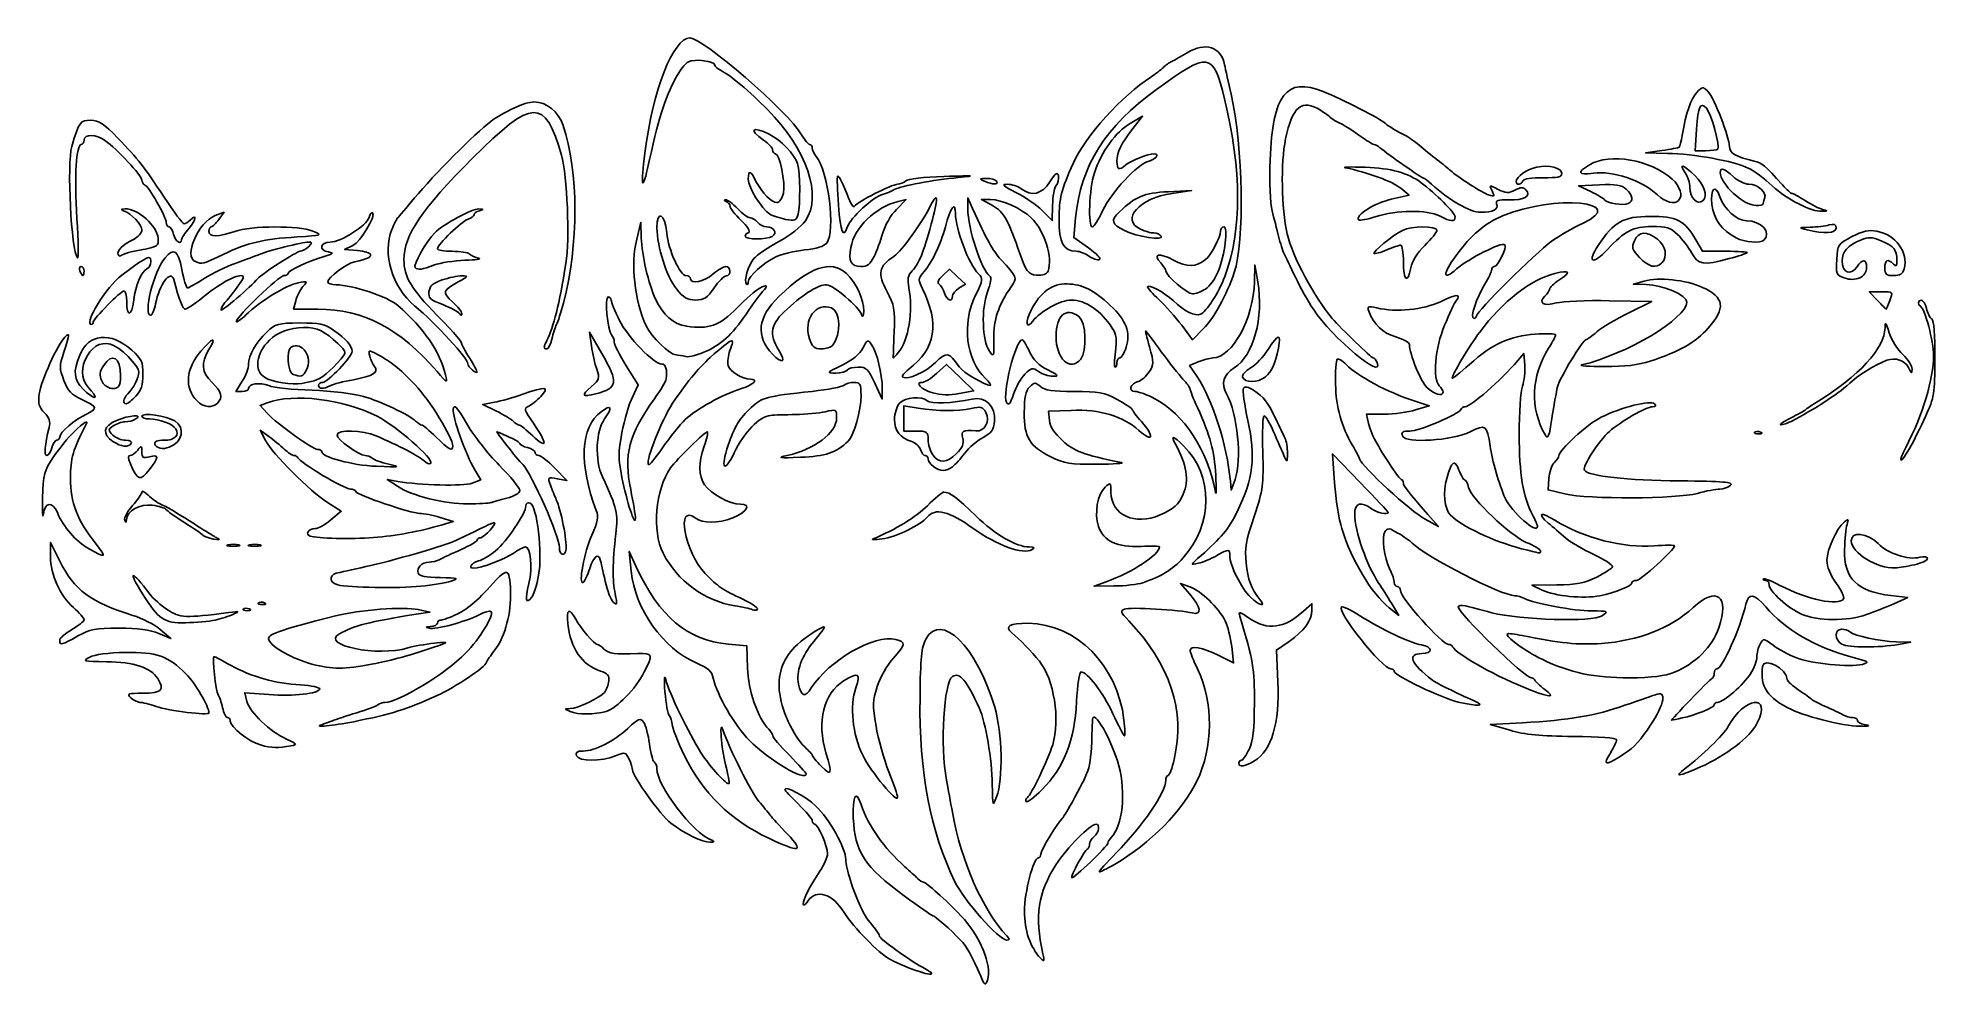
# Model space of a CAD drawing. Header units: centimetres. Extents: x -10.8 to 10.8, y -5.4 to 5.4.
import ezdxf

# ---------------------------------------------------------------- set-up
doc = ezdxf.new("R2010")
doc.units = ezdxf.units.CM
doc.header["$MEASUREMENT"] = 0
doc.layers.add('Layer 1', color=7, linetype='Continuous')

msp = doc.modelspace()

# ---------------------------------------------------------------- linework, layer by layer
at = {"layer": 'Layer 1'}
for points, knots in [([(-2.7072, 2.59741), (-2.7072, 2.57377), (-2.71646, 2.56368), (-2.72778, 2.57499), (-2.72778, 2.57499), (-2.76082, 2.60804), (-2.70912, 2.78425), (-2.64294, 2.86417), (-2.64294, 2.86417), (-2.60947, 2.90459), (-2.48188, 2.99153), (-2.35939, 3.05736), (-2.35939, 3.05736), (-2.23211, 3.12577), (-2.10339, 3.22609), (-2.05891, 3.29151), (-2.05891, 3.29151), (-1.8642, 3.57803), (-2.04209, 4.10073), (-2.48862, 4.55402), (-2.48862, 4.55402), (-2.68383, 4.75219), (-2.92567, 4.95457), (-3.02174, 5.00014), (-3.02174, 5.00014), (-3.05792, 5.01731), (-3.08752, 5.04383), (-3.08752, 5.05908), (-3.08752, 5.05908), (-3.08752, 5.10492), (-3.31745, 5.13342), (-3.38699, 5.0962), (-3.38699, 5.0962), (-3.42261, 5.07715), (-3.4878, 4.99404), (-3.53191, 4.91152), (-3.53191, 4.91152), (-3.652, 4.68678), (-3.72949, 4.43732), (-3.85031, 3.88658), (-3.85031, 3.88658), (-3.91184, 3.60611), (-3.929, 3.69892), (-3.88215, 4.05892), (-3.88215, 4.05892), (-3.78828, 4.78019), (-3.55816, 5.36654), (-3.36898, 5.36654), (-3.36898, 5.36654), (-3.22008, 5.36654), (-2.25779, 4.53293), (-2.10172, 4.26875), (-2.10172, 4.26875), (-2.06523, 4.20696), (-2.02315, 4.1564), (-2.00825, 4.1564), (-2.00825, 4.1564), (-1.99332, 4.1564), (-1.98113, 4.13818), (-1.98113, 4.11591), (-1.98113, 4.11591), (-1.98113, 4.09363), (-1.96047, 4.05085), (-1.93521, 4.02083), (-1.93521, 4.02083), (-1.79839, 3.85822), (-1.71595, 3.17481), (-1.8169, 3.04012), (-1.8169, 3.04012), (-1.84484, 3.00283), (-1.9334, 2.97505), (-2.06755, 2.96148), (-2.06755, 2.96148), (-2.18165, 2.94994), (-2.32931, 2.91457), (-2.39563, 2.88288), (-2.39563, 2.88288), (-2.53654, 2.81557), (-2.7072, 2.6592), (-2.7072, 2.59741)], [0, 0, 0, 0, 0.04761905, 0.04761905, 0.04761905, 0.04761905, 0.0952381, 0.0952381, 0.0952381, 0.0952381, 0.14285714, 0.14285714, 0.14285714, 0.14285714, 0.19047619, 0.19047619, 0.19047619, 0.19047619, 0.23809524, 0.23809524, 0.23809524, 0.23809524, 0.28571429, 0.28571429, 0.28571429, 0.28571429, 0.33333333, 0.33333333, 0.33333333, 0.33333333, 0.38095238, 0.38095238, 0.38095238, 0.38095238, 0.42857143, 0.42857143, 0.42857143, 0.42857143, 0.47619048, 0.47619048, 0.47619048, 0.47619048, 0.52380952, 0.52380952, 0.52380952, 0.52380952, 0.57142857, 0.57142857, 0.57142857, 0.57142857, 0.61904762, 0.61904762, 0.61904762, 0.61904762, 0.66666667, 0.66666667, 0.66666667, 0.66666667, 0.71428571, 0.71428571, 0.71428571, 0.71428571, 0.76190476, 0.76190476, 0.76190476, 0.76190476, 0.80952381, 0.80952381, 0.80952381, 0.80952381, 0.85714286, 0.85714286, 0.85714286, 0.85714286, 0.9047619, 0.9047619, 0.9047619, 0.9047619, 1, 1, 1, 1]), ([(2.45594, 2.06558), (2.45594, 2.06558), (2.33506, 1.94112), (2.33506, 1.94112), (2.33506, 1.94112), (2.33506, 1.94112), (2.21066, 2.10659), (2.21066, 2.10659), (2.21066, 2.10659), (2.14222, 2.19761), (2.02682, 2.32802), (1.9542, 2.3964), (1.9542, 2.3964), (1.88156, 2.46479), (1.82215, 2.53057), (1.82215, 2.54259), (1.82215, 2.54259), (1.82215, 2.5823), (2.01048, 2.48197), (2.11414, 2.38703), (2.11414, 2.38703), (2.2513, 2.26147), (2.35976, 2.20681), (2.4234, 2.23122), (2.4234, 2.23122), (2.48806, 2.25603), (2.63509, 2.48418), (2.7, 2.66036), (2.7, 2.66036), (2.89547, 3.19086), (2.89398, 3.86375), (2.69554, 4.67503), (2.69554, 4.67503), (2.5651, 5.20842), (2.52014, 5.21472), (1.92587, 4.78295), (1.92587, 4.78295), (1.34096, 4.35799), (1.06645, 3.92272), (1.00738, 3.3266), (1.00738, 3.3266), (1.00738, 3.3266), (0.98511, 3.10186), (0.98511, 3.10186), (0.98511, 3.10186), (0.98511, 3.10186), (1.15295, 2.98389), (1.15295, 2.98389), (1.15295, 2.98389), (1.24526, 2.91901), (1.30176, 2.8595), (1.27848, 2.85165), (1.27848, 2.85165), (1.2552, 2.8438), (1.20118, 2.86188), (1.15842, 2.89182), (1.15842, 2.89182), (1.11567, 2.92177), (1.05036, 2.94627), (1.0133, 2.94627), (1.0133, 2.94627), (0.87123, 2.94627), (0.81947, 3.0435), (0.81947, 3.31045), (0.81947, 3.31045), (0.81947, 3.5476), (0.8429, 3.63971), (0.98192, 3.94895), (0.98192, 3.94895), (1.11694, 4.2493), (1.53637, 4.71447), (1.86053, 4.92332), (1.86053, 4.92332), (1.91015, 4.95529), (1.97238, 5.00284), (1.99882, 5.02898), (1.99882, 5.02898), (2.02527, 5.05513), (2.07023, 5.08745), (2.09876, 5.10081), (2.09876, 5.10081), (2.12726, 5.11417), (2.20507, 5.158), (2.27162, 5.1982), (2.27162, 5.1982), (2.47981, 5.32394), (2.65688, 5.26733), (2.69783, 5.06192), (2.69783, 5.06192), (2.70802, 5.01077), (2.74121, 4.86001), (2.77155, 4.72689), (2.77155, 4.72689), (2.90732, 4.13126), (2.92615, 3.05451), (2.80688, 2.70424), (2.80688, 2.70424), (2.71736, 2.44128), (2.58254, 2.19594), (2.45594, 2.06558)], [0, 0, 0, 0, 0.03846154, 0.03846154, 0.03846154, 0.03846154, 0.07692308, 0.07692308, 0.07692308, 0.07692308, 0.11538462, 0.11538462, 0.11538462, 0.11538462, 0.15384615, 0.15384615, 0.15384615, 0.15384615, 0.19230769, 0.19230769, 0.19230769, 0.19230769, 0.23076923, 0.23076923, 0.23076923, 0.23076923, 0.26923077, 0.26923077, 0.26923077, 0.26923077, 0.30769231, 0.30769231, 0.30769231, 0.30769231, 0.34615385, 0.34615385, 0.34615385, 0.34615385, 0.38461538, 0.38461538, 0.38461538, 0.38461538, 0.42307692, 0.42307692, 0.42307692, 0.42307692, 0.46153846, 0.46153846, 0.46153846, 0.46153846, 0.5, 0.5, 0.5, 0.5, 0.53846154, 0.53846154, 0.53846154, 0.53846154, 0.57692308, 0.57692308, 0.57692308, 0.57692308, 0.61538462, 0.61538462, 0.61538462, 0.61538462, 0.65384615, 0.65384615, 0.65384615, 0.65384615, 0.69230769, 0.69230769, 0.69230769, 0.69230769, 0.73076923, 0.73076923, 0.73076923, 0.73076923, 0.76923077, 0.76923077, 0.76923077, 0.76923077, 0.80769231, 0.80769231, 0.80769231, 0.80769231, 0.84615385, 0.84615385, 0.84615385, 0.84615385, 0.88461538, 0.88461538, 0.88461538, 0.88461538, 0.92307692, 0.92307692, 0.92307692, 0.92307692, 1, 1, 1, 1]), ([(4.4278, 1.68427), (4.50984, 1.47049), (3.92011, 1.96379), (3.70443, 2.28933), (3.70443, 2.28933), (3.64776, 2.37493), (3.55638, 2.53828), (3.5014, 2.65238), (3.5014, 2.65238), (3.4464, 2.76648), (3.38857, 2.88653), (3.37288, 2.91917), (3.37288, 2.91917), (3.35719, 2.95181), (3.3286, 3.04127), (3.30932, 3.11798), (3.30932, 3.11798), (3.29007, 3.19469), (3.25742, 3.32357), (3.23673, 3.40439), (3.23673, 3.40439), (3.21483, 3.49011), (3.20555, 3.73142), (3.21449, 3.98353), (3.21449, 3.98353), (3.24068, 4.72325), (3.39859, 4.92736), (3.81464, 4.75923), (3.81464, 4.75923), (4.03525, 4.67009), (4.4701, 4.44735), (4.51901, 4.39843), (4.51901, 4.39843), (4.54622, 4.37125), (4.66783, 4.29768), (4.74377, 4.2625), (4.74377, 4.2625), (4.78179, 4.24488), (4.85483, 4.19435), (4.90608, 4.15021), (4.90608, 4.15021), (4.95733, 4.10608), (5.04953, 4.03107), (5.11097, 3.98353), (5.11097, 3.98353), (5.17241, 3.93599), (5.23978, 3.88153), (5.26066, 3.86251), (5.26066, 3.86251), (5.34502, 3.78573), (5.62188, 3.60899), (5.69336, 3.58629), (5.69336, 3.58629), (5.76144, 3.5647), (5.76564, 3.5696), (5.7324, 3.63172), (5.7324, 3.63172), (5.69624, 3.69926), (5.69833, 3.69975), (5.80179, 3.64814), (5.80179, 3.64814), (5.89117, 3.60355), (5.92202, 3.60221), (5.99238, 3.63986), (5.99238, 3.63986), (6.05687, 3.67437), (6.08577, 3.67533), (6.11709, 3.64399), (6.11709, 3.64399), (6.18528, 3.57581), (6.09423, 3.52211), (5.92157, 3.52864), (5.92157, 3.52864), (5.80033, 3.53322), (5.76987, 3.52373), (5.78438, 3.48593), (5.78438, 3.48593), (5.80941, 3.42066), (5.74981, 3.38883), (5.60252, 3.38883), (5.60252, 3.38883), (5.48353, 3.38883), (5.2347, 3.53078), (5.04677, 3.70585), (5.04677, 3.70585), (5.00531, 3.74447), (4.963, 3.77607), (4.95276, 3.77607), (4.95276, 3.77607), (4.93551, 3.77607), (4.55482, 4.04315), (4.45997, 4.12178), (4.45997, 4.12178), (4.437, 4.14082), (4.40829, 4.1564), (4.39616, 4.1564), (4.39616, 4.1564), (4.38402, 4.1564), (4.32535, 4.19141), (4.26577, 4.2342), (4.26577, 4.2342), (4.1471, 4.31941), (4.04598, 4.38221), (3.96583, 4.42048), (3.96583, 4.42048), (3.93729, 4.4341), (3.90616, 4.45452), (3.89665, 4.46586), (3.89665, 4.46586), (3.88717, 4.47719), (3.83713, 4.51333), (3.78551, 4.54617), (3.78551, 4.54617), (3.5758, 4.67957), (3.46598, 4.58935), (3.38975, 4.22106), (3.38975, 4.22106), (3.33294, 3.94659), (3.34172, 3.43741), (3.40835, 3.14262), (3.40835, 3.14262), (3.46531, 2.89055), (3.71296, 2.42638), (3.91892, 2.18561), (3.91892, 2.18561), (4.02371, 2.06313), (4.36201, 1.73615), (4.38394, 1.73615), (4.38394, 1.73615), (4.39712, 1.73615), (4.41685, 1.71281), (4.4278, 1.68427)], [0, 0, 0, 0, 0.02941176, 0.02941176, 0.02941176, 0.02941176, 0.05882353, 0.05882353, 0.05882353, 0.05882353, 0.08823529, 0.08823529, 0.08823529, 0.08823529, 0.11764706, 0.11764706, 0.11764706, 0.11764706, 0.14705882, 0.14705882, 0.14705882, 0.14705882, 0.17647059, 0.17647059, 0.17647059, 0.17647059, 0.20588235, 0.20588235, 0.20588235, 0.20588235, 0.23529412, 0.23529412, 0.23529412, 0.23529412, 0.26470588, 0.26470588, 0.26470588, 0.26470588, 0.29411765, 0.29411765, 0.29411765, 0.29411765, 0.32352941, 0.32352941, 0.32352941, 0.32352941, 0.35294118, 0.35294118, 0.35294118, 0.35294118, 0.38235294, 0.38235294, 0.38235294, 0.38235294, 0.41176471, 0.41176471, 0.41176471, 0.41176471, 0.44117647, 0.44117647, 0.44117647, 0.44117647, 0.47058824, 0.47058824, 0.47058824, 0.47058824, 0.5, 0.5, 0.5, 0.5, 0.52941176, 0.52941176, 0.52941176, 0.52941176, 0.55882353, 0.55882353, 0.55882353, 0.55882353, 0.58823529, 0.58823529, 0.58823529, 0.58823529, 0.61764706, 0.61764706, 0.61764706, 0.61764706, 0.64705882, 0.64705882, 0.64705882, 0.64705882, 0.67647059, 0.67647059, 0.67647059, 0.67647059, 0.70588235, 0.70588235, 0.70588235, 0.70588235, 0.73529412, 0.73529412, 0.73529412, 0.73529412, 0.76470588, 0.76470588, 0.76470588, 0.76470588, 0.79411765, 0.79411765, 0.79411765, 0.79411765, 0.82352941, 0.82352941, 0.82352941, 0.82352941, 0.85294118, 0.85294118, 0.85294118, 0.85294118, 0.88235294, 0.88235294, 0.88235294, 0.88235294, 0.91176471, 0.91176471, 0.91176471, 0.91176471, 0.94117647, 0.94117647, 0.94117647, 0.94117647, 1, 1, 1, 1]), ([(9.48245, 3.42088), (9.54445, 3.40511), (9.54397, 3.40345), (9.47632, 3.39976), (9.47632, 3.39976), (9.35477, 3.39312), (9.08073, 3.5335), (8.91264, 3.6885), (8.91264, 3.6885), (8.82566, 3.76871), (8.70202, 3.85988), (8.63787, 3.89112), (8.63787, 3.89112), (8.47813, 3.96889), (8.02051, 4.05177), (7.72206, 4.05699), (7.72206, 4.05699), (7.72206, 4.05699), (7.4752, 4.06131), (7.4752, 4.06131), (7.4752, 4.06131), (7.4752, 4.06131), (7.65898, 4.08807), (7.65898, 4.08807), (7.65898, 4.08807), (7.76008, 4.10278), (7.84872, 4.12076), (7.85598, 4.12802), (7.85598, 4.12802), (7.86323, 4.13528), (7.87858, 4.1952), (7.89012, 4.26118), (7.89012, 4.26118), (7.93587, 4.52289), (7.98647, 4.67266), (8.05347, 4.74457), (8.05347, 4.74457), (8.12157, 4.81766), (8.12544, 4.818), (8.18403, 4.75611), (8.18403, 4.75611), (8.25439, 4.68178), (8.42604, 4.24049), (8.42604, 4.13393), (8.42604, 4.13393), (8.42604, 4.06085), (8.50878, 4.01244), (8.70733, 3.96938), (8.70733, 3.96938), (8.79388, 3.95061), (8.82744, 3.92231), (9.02878, 3.69828), (9.02878, 3.69828), (9.07577, 3.64598), (9.12307, 3.6032), (9.13385, 3.6032), (9.13385, 3.6032), (9.14466, 3.6032), (9.21236, 3.56603), (9.28433, 3.5206), (9.28433, 3.5206), (9.3563, 3.47517), (9.44545, 3.4303), (9.48245, 3.42088)], [0, 0, 0, 0, 0.05882353, 0.05882353, 0.05882353, 0.05882353, 0.11764706, 0.11764706, 0.11764706, 0.11764706, 0.17647059, 0.17647059, 0.17647059, 0.17647059, 0.23529412, 0.23529412, 0.23529412, 0.23529412, 0.29411765, 0.29411765, 0.29411765, 0.29411765, 0.35294118, 0.35294118, 0.35294118, 0.35294118, 0.41176471, 0.41176471, 0.41176471, 0.41176471, 0.47058824, 0.47058824, 0.47058824, 0.47058824, 0.52941176, 0.52941176, 0.52941176, 0.52941176, 0.58823529, 0.58823529, 0.58823529, 0.58823529, 0.64705882, 0.64705882, 0.64705882, 0.64705882, 0.70588235, 0.70588235, 0.70588235, 0.70588235, 0.76470588, 0.76470588, 0.76470588, 0.76470588, 0.82352941, 0.82352941, 0.82352941, 0.82352941, 0.88235294, 0.88235294, 0.88235294, 0.88235294, 1, 1, 1, 1]), ([(-5.78441, 1.577), (-5.78441, 1.56478), (-5.80775, 1.57415), (-5.83625, 1.59783), (-5.83625, 1.59783), (-5.86479, 1.62151), (-5.88813, 1.65441), (-5.88813, 1.67095), (-5.88813, 1.67095), (-5.88813, 1.72996), (-6.25293, 2.12584), (-6.49321, 2.32757), (-6.49321, 2.32757), (-6.75249, 2.54528), (-6.86326, 2.9172), (-6.75127, 3.19396), (-6.75127, 3.19396), (-6.72559, 3.2574), (-6.6959, 3.31709), (-6.68532, 3.3266), (-6.68532, 3.3266), (-6.67474, 3.3361), (-6.5886, 3.43724), (-6.49389, 3.55134), (-6.49389, 3.55134), (-6.27658, 3.81318), (-5.81006, 4.28141), (-5.62882, 4.41959), (-5.62882, 4.41959), (-5.48698, 4.52773), (-5.2378, 4.64046), (-5.14063, 4.64046), (-5.14063, 4.64046), (-4.99543, 4.64046), (-4.86352, 4.53387), (-4.80801, 4.37166), (-4.80801, 4.37166), (-4.63176, 3.85673), (-4.63032, 3.01572), (-4.80451, 2.3585), (-4.80451, 2.3585), (-4.83225, 2.25391), (-4.86758, 2.14446), (-4.88308, 2.11534), (-4.88308, 2.11534), (-4.89857, 2.08619), (-4.92222, 2.01227), (-4.93566, 1.95109), (-4.93566, 1.95109), (-4.94909, 1.88993), (-4.9744, 1.83986), (-4.99193, 1.83986), (-4.99193, 1.83986), (-5.03158, 1.83986), (-5.03189, 1.85922), (-4.99343, 1.93542), (-4.99343, 1.93542), (-4.9139, 2.09282), (-4.85381, 2.33485), (-4.77679, 2.80797), (-4.77679, 2.80797), (-4.73152, 3.08589), (-4.76135, 3.80188), (-4.8279, 4.03539), (-4.8279, 4.03539), (-5.01437, 4.68975), (-5.15277, 4.68506), (-5.83668, 4.0012), (-5.83668, 4.0012), (-6.41399, 3.42388), (-6.6142, 3.12764), (-6.6142, 2.85069), (-6.6142, 2.85069), (-6.6142, 2.65731), (-6.53574, 2.52527), (-6.23865, 2.21877), (-6.23865, 2.21877), (-6.01894, 1.99212), (-5.95727, 1.92063), (-5.95727, 1.8925), (-5.95727, 1.8925), (-5.95727, 1.8818), (-5.91838, 1.81144), (-5.87085, 1.73615), (-5.87085, 1.73615), (-5.8233, 1.66082), (-5.78441, 1.58922), (-5.78441, 1.577)], [0, 0, 0, 0, 0.04347826, 0.04347826, 0.04347826, 0.04347826, 0.08695652, 0.08695652, 0.08695652, 0.08695652, 0.13043478, 0.13043478, 0.13043478, 0.13043478, 0.17391304, 0.17391304, 0.17391304, 0.17391304, 0.2173913, 0.2173913, 0.2173913, 0.2173913, 0.26086957, 0.26086957, 0.26086957, 0.26086957, 0.30434783, 0.30434783, 0.30434783, 0.30434783, 0.34782609, 0.34782609, 0.34782609, 0.34782609, 0.39130435, 0.39130435, 0.39130435, 0.39130435, 0.43478261, 0.43478261, 0.43478261, 0.43478261, 0.47826087, 0.47826087, 0.47826087, 0.47826087, 0.52173913, 0.52173913, 0.52173913, 0.52173913, 0.56521739, 0.56521739, 0.56521739, 0.56521739, 0.60869565, 0.60869565, 0.60869565, 0.60869565, 0.65217391, 0.65217391, 0.65217391, 0.65217391, 0.69565217, 0.69565217, 0.69565217, 0.69565217, 0.73913043, 0.73913043, 0.73913043, 0.73913043, 0.7826087, 0.7826087, 0.7826087, 0.7826087, 0.82608696, 0.82608696, 0.82608696, 0.82608696, 0.86956522, 0.86956522, 0.86956522, 0.86956522, 0.91304348, 0.91304348, 0.91304348, 0.91304348, 1, 1, 1, 1]), ([(8.05381, 4.33051), (8.05381, 4.33051), (8.0364, 4.08725), (8.0364, 4.08725), (8.0364, 4.08725), (8.0364, 4.08725), (8.15632, 4.08725), (8.15632, 4.08725), (8.15632, 4.08725), (8.22224, 4.08725), (8.28413, 4.09519), (8.29384, 4.10489), (8.29384, 4.10489), (8.32269, 4.13374), (8.21637, 4.51529), (8.16444, 4.56925), (8.16444, 4.56925), (8.0933, 4.64316), (8.07306, 4.59949), (8.05381, 4.33051)], [0, 0, 0, 0, 0.16666667, 0.16666667, 0.16666667, 0.16666667, 0.33333333, 0.33333333, 0.33333333, 0.33333333, 0.5, 0.5, 0.5, 0.5, 0.66666667, 0.66666667, 0.66666667, 0.66666667, 1, 1, 1, 1]), ([(-10.32534, 3.31866), (-10.30938, 3.05861), (-10.30642, 2.85677), (-10.31878, 2.87012), (-10.31878, 2.87012), (-10.38997, 2.94705), (-10.44061, 3.94172), (-10.3832, 4.13545), (-10.3832, 4.13545), (-10.29956, 4.41773), (-10.28845, 4.43304), (-10.16756, 4.43253), (-10.16756, 4.43253), (-10.07527, 4.43215), (-10.01943, 4.39548), (-9.86428, 4.2334), (-9.86428, 4.2334), (-9.61799, 3.9761), (-9.57492, 3.9212), (-9.3358, 3.55977), (-9.3358, 3.55977), (-9.22579, 3.39349), (-9.12389, 3.25745), (-9.10933, 3.25745), (-9.10933, 3.25745), (-9.09479, 3.25745), (-9.06447, 3.27586), (-9.04197, 3.29836), (-9.04197, 3.29836), (-8.96082, 3.37951), (-8.9701, 3.30402), (-9.05316, 3.20736), (-9.05316, 3.20736), (-9.09993, 3.15293), (-9.1382, 3.09525), (-9.1382, 3.0792), (-9.1382, 3.0792), (-9.1382, 3.01227), (-9.20772, 3.05672), (-9.22773, 3.13644), (-9.22773, 3.13644), (-9.23966, 3.18398), (-9.2633, 3.22287), (-9.28025, 3.22287), (-9.28025, 3.22287), (-9.29721, 3.22287), (-9.31108, 3.24553), (-9.31108, 3.27321), (-9.31108, 3.27321), (-9.31108, 3.33345), (-9.51278, 3.68473), (-9.55681, 3.70116), (-9.55681, 3.70116), (-9.57379, 3.7075), (-9.58768, 3.73133), (-9.58768, 3.75411), (-9.58768, 3.75411), (-9.58768, 3.80169), (-9.87601, 4.11226), (-10.0023, 4.20072), (-10.0023, 4.20072), (-10.10789, 4.27468), (-10.24462, 4.27894), (-10.24462, 4.20827), (-10.24462, 4.20827), (-10.24462, 4.17974), (-10.25905, 4.1564), (-10.27669, 4.1564), (-10.27669, 4.1564), (-10.33431, 4.1564), (-10.35496, 3.80092), (-10.32534, 3.31866)], [0, 0, 0, 0, 0.05263158, 0.05263158, 0.05263158, 0.05263158, 0.10526316, 0.10526316, 0.10526316, 0.10526316, 0.15789474, 0.15789474, 0.15789474, 0.15789474, 0.21052632, 0.21052632, 0.21052632, 0.21052632, 0.26315789, 0.26315789, 0.26315789, 0.26315789, 0.31578947, 0.31578947, 0.31578947, 0.31578947, 0.36842105, 0.36842105, 0.36842105, 0.36842105, 0.42105263, 0.42105263, 0.42105263, 0.42105263, 0.47368421, 0.47368421, 0.47368421, 0.47368421, 0.52631579, 0.52631579, 0.52631579, 0.52631579, 0.57894737, 0.57894737, 0.57894737, 0.57894737, 0.63157895, 0.63157895, 0.63157895, 0.63157895, 0.68421053, 0.68421053, 0.68421053, 0.68421053, 0.73684211, 0.73684211, 0.73684211, 0.73684211, 0.78947368, 0.78947368, 0.78947368, 0.78947368, 0.84210526, 0.84210526, 0.84210526, 0.84210526, 0.89473684, 0.89473684, 0.89473684, 0.89473684, 1, 1, 1, 1]), ([(-2.142, 3.36687), (-2.16105, 3.29569), (-2.17787, 3.2888), (-2.28407, 3.30873), (-2.28407, 3.30873), (-2.35033, 3.32116), (-2.43198, 3.34846), (-2.46551, 3.36941), (-2.46551, 3.36941), (-2.55562, 3.42568), (-2.7072, 3.67423), (-2.7072, 3.76571), (-2.7072, 3.76571), (-2.7072, 3.87245), (-2.68508, 3.86585), (-2.61983, 3.73966), (-2.61983, 3.73966), (-2.55071, 3.606), (-2.44499, 3.49947), (-2.38149, 3.49947), (-2.38149, 3.49947), (-2.35448, 3.49947), (-2.32197, 3.54684), (-2.30927, 3.60473), (-2.30927, 3.60473), (-2.28367, 3.72122), (-2.35042, 4.05268), (-2.39947, 4.05268), (-2.39947, 4.05268), (-2.4166, 4.05268), (-2.43065, 4.07213), (-2.43071, 4.0959), (-2.43071, 4.0959), (-2.43076, 4.11967), (-2.47739, 4.17023), (-2.53434, 4.20827), (-2.53434, 4.20827), (-2.70689, 4.32352), (-2.66267, 4.37076), (-2.47152, 4.2754), (-2.47152, 4.2754), (-2.33732, 4.20845), (-2.17863, 4.04372), (-2.1488, 3.94041), (-2.1488, 3.94041), (-2.11908, 3.83739), (-2.11468, 3.46883), (-2.142, 3.36687)], [0, 0, 0, 0, 0.07692308, 0.07692308, 0.07692308, 0.07692308, 0.15384615, 0.15384615, 0.15384615, 0.15384615, 0.23076923, 0.23076923, 0.23076923, 0.23076923, 0.30769231, 0.30769231, 0.30769231, 0.30769231, 0.38461538, 0.38461538, 0.38461538, 0.38461538, 0.46153846, 0.46153846, 0.46153846, 0.46153846, 0.53846154, 0.53846154, 0.53846154, 0.53846154, 0.61538462, 0.61538462, 0.61538462, 0.61538462, 0.69230769, 0.69230769, 0.69230769, 0.69230769, 0.76923077, 0.76923077, 0.76923077, 0.76923077, 0.84615385, 0.84615385, 0.84615385, 0.84615385, 1, 1, 1, 1]), ([(1.31336, 3.40647), (1.26713, 3.30549), (1.21489, 3.22287), (1.19726, 3.22287), (1.19726, 3.22287), (1.14493, 3.22287), (1.16085, 3.65664), (1.21975, 3.83537), (1.21975, 3.83537), (1.2988, 4.07531), (1.46359, 4.30308), (1.6255, 4.39627), (1.6255, 4.39627), (1.6255, 4.39627), (1.7667, 4.47752), (1.7667, 4.47752), (1.7667, 4.47752), (1.7667, 4.47752), (1.66112, 4.34289), (1.66112, 4.34289), (1.66112, 4.34289), (1.51992, 4.16283), (1.4764, 4.07461), (1.4764, 3.96851), (1.4764, 3.96851), (1.4764, 3.86826), (1.4987, 3.85905), (1.57741, 3.92677), (1.57741, 3.92677), (1.62965, 3.97171), (1.8348, 4.05268), (1.89646, 4.05268), (1.89646, 4.05268), (1.96233, 4.05268), (1.91997, 3.98954), (1.84075, 3.96966), (1.84075, 3.96966), (1.71149, 3.93722), (1.40793, 3.61304), (1.31336, 3.40647)], [0, 0, 0, 0, 0.09090909, 0.09090909, 0.09090909, 0.09090909, 0.18181818, 0.18181818, 0.18181818, 0.18181818, 0.27272727, 0.27272727, 0.27272727, 0.27272727, 0.36363636, 0.36363636, 0.36363636, 0.36363636, 0.45454545, 0.45454545, 0.45454545, 0.45454545, 0.54545455, 0.54545455, 0.54545455, 0.54545455, 0.63636364, 0.63636364, 0.63636364, 0.63636364, 0.72727273, 0.72727273, 0.72727273, 0.72727273, 0.81818182, 0.81818182, 0.81818182, 0.81818182, 1, 1, 1, 1]), ([(5.31426, 3.33915), (5.31426, 3.27753), (5.26563, 3.27963), (5.13561, 3.34686), (5.13561, 3.34686), (4.99707, 3.41852), (4.64434, 3.41553), (4.41577, 3.34076), (4.41577, 3.34076), (4.31894, 3.30909), (4.23083, 3.29209), (4.21994, 3.30297), (4.21994, 3.30297), (4.17176, 3.35116), (4.39644, 3.49433), (4.58638, 3.53647), (4.58638, 3.53647), (4.58638, 3.53647), (4.79099, 3.58186), (4.79099, 3.58186), (4.79099, 3.58186), (4.79099, 3.58186), (4.69839, 3.66143), (4.69839, 3.66143), (4.69839, 3.66143), (4.61567, 3.7325), (4.30489, 3.84709), (4.06954, 3.8933), (4.06954, 3.8933), (4.02199, 3.90263), (4.12314, 3.90533), (4.29428, 3.8993), (4.29428, 3.8993), (4.58762, 3.88896), (4.77744, 3.83656), (4.92857, 3.72421), (4.92857, 3.72421), (5.08509, 3.60787), (5.31426, 3.37909), (5.31426, 3.33915)], [0, 0, 0, 0, 0.09090909, 0.09090909, 0.09090909, 0.09090909, 0.18181818, 0.18181818, 0.18181818, 0.18181818, 0.27272727, 0.27272727, 0.27272727, 0.27272727, 0.36363636, 0.36363636, 0.36363636, 0.36363636, 0.45454545, 0.45454545, 0.45454545, 0.45454545, 0.54545455, 0.54545455, 0.54545455, 0.54545455, 0.63636364, 0.63636364, 0.63636364, 0.63636364, 0.72727273, 0.72727273, 0.72727273, 0.72727273, 0.81818182, 0.81818182, 0.81818182, 0.81818182, 1, 1, 1, 1]), ([(6.08196, 3.74532), (6.06703, 3.70055), (6.00576, 3.69317), (6.00576, 3.73614), (6.00576, 3.73614), (6.00576, 3.79093), (6.13106, 3.87893), (6.24014, 3.90075), (6.24014, 3.90075), (6.381, 3.92891), (6.5244, 3.89225), (6.5244, 3.82807), (6.5244, 3.82807), (6.5244, 3.789), (6.47611, 3.77835), (6.30957, 3.78069), (6.30957, 3.78069), (6.18028, 3.78251), (6.08966, 3.76843), (6.08196, 3.74532)], [0, 0, 0, 0, 0.16666667, 0.16666667, 0.16666667, 0.16666667, 0.33333333, 0.33333333, 0.33333333, 0.33333333, 0.5, 0.5, 0.5, 0.5, 0.66666667, 0.66666667, 0.66666667, 0.66666667, 1, 1, 1, 1]), ([(7.84977, 3.52252), (7.80218, 3.47495), (7.70039, 3.50237), (7.60852, 3.5875), (7.60852, 3.5875), (7.43134, 3.7517), (7.10267, 3.8628), (6.8831, 3.83271), (6.8831, 3.83271), (6.7049, 3.80828), (6.69034, 3.84038), (6.83958, 3.92853), (6.83958, 3.92853), (7.07188, 4.06576), (7.52569, 3.98674), (7.77774, 3.76518), (7.77774, 3.76518), (7.86749, 3.68628), (7.9009, 3.57367), (7.84977, 3.52252)], [0, 0, 0, 0, 0.16666667, 0.16666667, 0.16666667, 0.16666667, 0.33333333, 0.33333333, 0.33333333, 0.33333333, 0.5, 0.5, 0.5, 0.5, 0.66666667, 0.66666667, 0.66666667, 0.66666667, 1, 1, 1, 1]), ([(8.12637, 3.52252), (8.0655, 3.46163), (7.97654, 3.55011), (7.97654, 3.67157), (7.97654, 3.67157), (7.97654, 3.72059), (7.95233, 3.79527), (7.92272, 3.83753), (7.92272, 3.83753), (7.84446, 3.94928), (7.90361, 3.9316), (8.03541, 3.80387), (8.03541, 3.80387), (8.14105, 3.70147), (8.18118, 3.57734), (8.12637, 3.52252)], [0, 0, 0, 0, 0.2, 0.2, 0.2, 0.2, 0.4, 0.4, 0.4, 0.4, 0.6, 0.6, 0.6, 0.6, 1, 1, 1, 1]), ([(8.80636, 3.47936), (8.80636, 3.4714), (8.77232, 3.4649), (8.73069, 3.4649), (8.73069, 3.4649), (8.58563, 3.4649), (8.32229, 3.70799), (8.32229, 3.84192), (8.32229, 3.84192), (8.32229, 3.90174), (8.36742, 3.88672), (8.46809, 3.79336), (8.46809, 3.79336), (8.51937, 3.74582), (8.59977, 3.70692), (8.64679, 3.70692), (8.64679, 3.70692), (8.74983, 3.70692), (8.85233, 3.6136), (8.82563, 3.54405), (8.82563, 3.54405), (8.81502, 3.51642), (8.80636, 3.48731), (8.80636, 3.47936)], [0, 0, 0, 0, 0.14285714, 0.14285714, 0.14285714, 0.14285714, 0.28571429, 0.28571429, 0.28571429, 0.28571429, 0.42857143, 0.42857143, 0.42857143, 0.42857143, 0.57142857, 0.57142857, 0.57142857, 0.57142857, 0.71428571, 0.71428571, 0.71428571, 0.71428571, 1, 1, 1, 1]), ([(-1.5843, 3.22039), (-1.62815, 3.08223), (-1.66078, 3.16377), (-1.68384, 3.4691), (-1.68384, 3.4691), (-1.69693, 3.64256), (-1.70179, 3.79035), (-1.69462, 3.79751), (-1.69462, 3.79751), (-1.67997, 3.81216), (-1.62903, 3.71147), (-1.56454, 3.54036), (-1.56454, 3.54036), (-1.54078, 3.47727), (-1.51199, 3.44023), (-1.50056, 3.45804), (-1.50056, 3.45804), (-1.46875, 3.50763), (-1.07999, 3.70692), (-1.01508, 3.70692), (-1.01508, 3.70692), (-0.9835, 3.70692), (-0.94032, 3.72429), (-0.9191, 3.74552), (-0.9191, 3.74552), (-0.89669, 3.76793), (-0.71621, 3.78871), (-0.48865, 3.79507), (-0.48865, 3.79507), (-0.11172, 3.8056), (-0.10732, 3.80492), (-0.37337, 3.7772), (-0.37337, 3.7772), (-0.67774, 3.7455), (-1.01102, 3.67866), (-1.06489, 3.6385), (-1.06489, 3.6385), (-1.08389, 3.62433), (-1.13836, 3.6033), (-1.18588, 3.59178), (-1.18588, 3.59178), (-1.28596, 3.56752), (-1.5532, 3.31842), (-1.5843, 3.22039)], [0, 0, 0, 0, 0.08333333, 0.08333333, 0.08333333, 0.08333333, 0.16666667, 0.16666667, 0.16666667, 0.16666667, 0.25, 0.25, 0.25, 0.25, 0.33333333, 0.33333333, 0.33333333, 0.33333333, 0.41666667, 0.41666667, 0.41666667, 0.41666667, 0.5, 0.5, 0.5, 0.5, 0.58333333, 0.58333333, 0.58333333, 0.58333333, 0.66666667, 0.66666667, 0.66666667, 0.66666667, 0.75, 0.75, 0.75, 0.75, 0.83333333, 0.83333333, 0.83333333, 0.83333333, 1, 1, 1, 1]), ([(0.11067, 3.7415), (0.13619, 3.70022), (0.06842, 3.70022), (-0.02762, 3.7415), (-0.02762, 3.7415), (-0.08937, 3.76803), (-0.0868, 3.77147), (-0.00374, 3.77364), (-0.00374, 3.77364), (0.04743, 3.77498), (0.09893, 3.76052), (0.11067, 3.7415)], [0, 0, 0, 0, 0.25, 0.25, 0.25, 0.25, 0.5, 0.5, 0.5, 0.5, 1, 1, 1, 1]), ([(0.74531, 3.47041), (0.74531, 3.47041), (0.74133, 3.29409), (0.74133, 3.29409), (0.74133, 3.29409), (0.74133, 3.29409), (0.62669, 3.40874), (0.62669, 3.40874), (0.62669, 3.40874), (0.56364, 3.47179), (0.4295, 3.56448), (0.32863, 3.61471), (0.32863, 3.61471), (0.18081, 3.68832), (0.1624, 3.70611), (0.23372, 3.70648), (0.23372, 3.70648), (0.28238, 3.70672), (0.3524, 3.68408), (0.38931, 3.65616), (0.38931, 3.65616), (0.50959, 3.56518), (0.62113, 3.59164), (0.71435, 3.73328), (0.71435, 3.73328), (0.78123, 3.8349), (0.80215, 3.84923), (0.81228, 3.80035), (0.81228, 3.80035), (0.81939, 3.76615), (0.8081, 3.7176), (0.78722, 3.69245), (0.78722, 3.69245), (0.76636, 3.6673), (0.74748, 3.56738), (0.74531, 3.47041)], [0, 0, 0, 0, 0.1, 0.1, 0.1, 0.1, 0.2, 0.2, 0.2, 0.2, 0.3, 0.3, 0.3, 0.3, 0.4, 0.4, 0.4, 0.4, 0.5, 0.5, 0.5, 0.5, 0.6, 0.6, 0.6, 0.6, 0.7, 0.7, 0.7, 0.7, 0.8, 0.8, 0.8, 0.8, 1, 1, 1, 1]), ([(7.2764, 3.48651), (7.22024, 3.46218), (7.03468, 3.49212), (7.01016, 3.52946), (7.01016, 3.52946), (6.99971, 3.54538), (6.92893, 3.58793), (6.85285, 3.62402), (6.85285, 3.62402), (6.85285, 3.62402), (6.71456, 3.68964), (6.71456, 3.68964), (6.71456, 3.68964), (6.71456, 3.68964), (6.95202, 3.69995), (6.95202, 3.69995), (6.95202, 3.69995), (7.13749, 3.70801), (7.2037, 3.69738), (7.25453, 3.65138), (7.25453, 3.65138), (7.32955, 3.58351), (7.3388, 3.51355), (7.2764, 3.48651)], [0, 0, 0, 0, 0.14285714, 0.14285714, 0.14285714, 0.14285714, 0.28571429, 0.28571429, 0.28571429, 0.28571429, 0.42857143, 0.42857143, 0.42857143, 0.42857143, 0.57142857, 0.57142857, 0.57142857, 0.57142857, 0.71428571, 0.71428571, 0.71428571, 0.71428571, 1, 1, 1, 1]), ([(8.81787, 3.07305), (8.77822, 3.03339), (8.59963, 3.04783), (8.50209, 3.09858), (8.50209, 3.09858), (8.34018, 3.18282), (8.24632, 3.31183), (8.22786, 3.47553), (8.22786, 3.47553), (8.20712, 3.65963), (8.26554, 3.71662), (8.31868, 3.56413), (8.31868, 3.56413), (8.36841, 3.42148), (8.51189, 3.29202), (8.62023, 3.29202), (8.62023, 3.29202), (8.78739, 3.29202), (8.90573, 3.1609), (8.81787, 3.07305)], [0, 0, 0, 0, 0.16666667, 0.16666667, 0.16666667, 0.16666667, 0.33333333, 0.33333333, 0.33333333, 0.33333333, 0.5, 0.5, 0.5, 0.5, 0.66666667, 0.66666667, 0.66666667, 0.66666667, 1, 1, 1, 1]), ([(-2.43483, 3.11581), (-2.49822, 3.07566), (-2.74177, 3.07602), (-2.74177, 3.11626), (-2.74177, 3.11626), (-2.74177, 3.13369), (-2.72382, 3.15395), (-2.70184, 3.16127), (-2.70184, 3.16127), (-2.67971, 3.16864), (-2.71826, 3.22929), (-2.78828, 3.2973), (-2.78828, 3.2973), (-2.8578, 3.3648), (-2.91466, 3.4366), (-2.91466, 3.45686), (-2.91466, 3.45686), (-2.91466, 3.47713), (-2.93411, 3.50156), (-2.95787, 3.51115), (-2.95787, 3.51115), (-2.98163, 3.52074), (-2.98454, 3.52982), (-2.96433, 3.53132), (-2.96433, 3.53132), (-2.94413, 3.53282), (-2.88288, 3.48737), (-2.82822, 3.43032), (-2.82822, 3.43032), (-2.77355, 3.37327), (-2.71033, 3.3266), (-2.68767, 3.3266), (-2.68767, 3.3266), (-2.66504, 3.3266), (-2.62714, 3.30326), (-2.60348, 3.27474), (-2.60348, 3.27474), (-2.57981, 3.24621), (-2.53214, 3.22287), (-2.49757, 3.22287), (-2.49757, 3.22287), (-2.41473, 3.22287), (-2.37441, 3.15407), (-2.43483, 3.11581)], [0, 0, 0, 0, 0.08333333, 0.08333333, 0.08333333, 0.08333333, 0.16666667, 0.16666667, 0.16666667, 0.16666667, 0.25, 0.25, 0.25, 0.25, 0.33333333, 0.33333333, 0.33333333, 0.33333333, 0.41666667, 0.41666667, 0.41666667, 0.41666667, 0.5, 0.5, 0.5, 0.5, 0.58333333, 0.58333333, 0.58333333, 0.58333333, 0.66666667, 0.66666667, 0.66666667, 0.66666667, 0.75, 0.75, 0.75, 0.75, 0.83333333, 0.83333333, 0.83333333, 0.83333333, 1, 1, 1, 1]), ([(-1.28079, 2.88576), (-1.32242, 2.7996), (-1.35714, 2.77339), (-1.42967, 2.77339), (-1.42967, 2.77339), (-1.5403, 2.77339), (-1.57236, 2.83415), (-1.54385, 2.98987), (-1.54385, 2.98987), (-1.50242, 3.21615), (-1.26595, 3.44585), (-1.00766, 3.51067), (-1.00766, 3.51067), (-1.00766, 3.51067), (-0.91676, 3.53349), (-0.91676, 3.53349), (-0.91676, 3.53349), (-0.91676, 3.53349), (-1.02679, 3.4214), (-1.02679, 3.4214), (-1.02679, 3.4214), (-1.0873, 3.35975), (-1.15701, 3.23929), (-1.18168, 3.15372), (-1.18168, 3.15372), (-1.20634, 3.06815), (-1.25096, 2.94757), (-1.28079, 2.88576)], [0, 0, 0, 0, 0.125, 0.125, 0.125, 0.125, 0.25, 0.25, 0.25, 0.25, 0.375, 0.375, 0.375, 0.375, 0.5, 0.5, 0.5, 0.5, 0.625, 0.625, 0.625, 0.625, 0.75, 0.75, 0.75, 0.75, 1, 1, 1, 1]), ([(-1.00546, 1.79665), (-1.03453, 1.76335), (-1.05979, 1.73615), (-1.06159, 1.73612), (-1.06159, 1.73612), (-1.0634, 1.73612), (-1.05945, 1.86732), (-1.05279, 2.02765), (-1.05279, 2.02765), (-1.04178, 2.29294), (-1.04929, 2.33496), (-1.13624, 2.49473), (-1.13624, 2.49473), (-1.2445, 2.69361), (-1.22774, 2.77333), (-1.05307, 2.89072), (-1.05307, 2.89072), (-0.96394, 2.95063), (-0.74076, 3.2611), (-0.63417, 3.47349), (-0.63417, 3.47349), (-0.55283, 3.63556), (-0.55182, 3.54943), (-0.63157, 3.25386), (-0.63157, 3.25386), (-0.72056, 2.92406), (-0.76481, 2.81604), (-0.84883, 2.72335), (-0.84883, 2.72335), (-0.89534, 2.67204), (-0.90403, 2.62678), (-0.88537, 2.5332), (-0.88537, 2.5332), (-0.83311, 2.2711), (-0.88868, 1.93037), (-1.00546, 1.79665)], [0, 0, 0, 0, 0.1, 0.1, 0.1, 0.1, 0.2, 0.2, 0.2, 0.2, 0.3, 0.3, 0.3, 0.3, 0.4, 0.4, 0.4, 0.4, 0.5, 0.5, 0.5, 0.5, 0.6, 0.6, 0.6, 0.6, 0.7, 0.7, 0.7, 0.7, 0.8, 0.8, 0.8, 0.8, 1, 1, 1, 1]), ([(-0.01472, 1.50275), (0.03128, 1.45996), (0.05474, 1.42497), (0.03741, 1.42497), (0.03741, 1.42497), (-0.02287, 1.42497), (-0.26996, 1.57305), (-0.31365, 1.63539), (-0.31365, 1.63539), (-0.43385, 1.8069), (-0.45335, 1.81034), (-0.58444, 1.68303), (-0.58444, 1.68303), (-0.6995, 1.5713), (-0.89274, 1.48556), (-0.95367, 1.51923), (-0.95367, 1.51923), (-0.96857, 1.52747), (-0.93744, 1.56783), (-0.88453, 1.60895), (-0.88453, 1.60895), (-0.58198, 1.84387), (-0.53449, 2.12474), (-0.73021, 2.52098), (-0.73021, 2.52098), (-0.7801, 2.62201), (-0.78005, 2.63703), (-0.72956, 2.69387), (-0.72956, 2.69387), (-0.63075, 2.80513), (-0.52198, 3.02773), (-0.47127, 3.22247), (-0.47127, 3.22247), (-0.41175, 3.45114), (-0.35609, 3.524), (-0.35609, 3.37325), (-0.35609, 3.37325), (-0.35609, 3.19713), (-0.204, 2.79913), (-0.0951, 2.69022), (-0.0951, 2.69022), (-0.04181, 2.63692), (-0.04407, 2.62023), (-0.1278, 2.44907), (-0.1278, 2.44907), (-0.28667, 2.12437), (-0.23711, 1.70964), (-0.01472, 1.50275)], [0, 0, 0, 0, 0.07692308, 0.07692308, 0.07692308, 0.07692308, 0.15384615, 0.15384615, 0.15384615, 0.15384615, 0.23076923, 0.23076923, 0.23076923, 0.23076923, 0.30769231, 0.30769231, 0.30769231, 0.30769231, 0.38461538, 0.38461538, 0.38461538, 0.38461538, 0.46153846, 0.46153846, 0.46153846, 0.46153846, 0.53846154, 0.53846154, 0.53846154, 0.53846154, 0.61538462, 0.61538462, 0.61538462, 0.61538462, 0.69230769, 0.69230769, 0.69230769, 0.69230769, 0.76923077, 0.76923077, 0.76923077, 0.76923077, 0.84615385, 0.84615385, 0.84615385, 0.84615385, 1, 1, 1, 1]), ([(0.07906, 1.95264), (0.08189, 1.74814), (0.07926, 1.74091), (0.02835, 1.81362), (0.02835, 1.81362), (-0.05361, 1.9306), (-0.06509, 2.29565), (0.00718, 2.48491), (0.00718, 2.48491), (0.04449, 2.58263), (0.05465, 2.65132), (0.03377, 2.66494), (0.03377, 2.66494), (-0.06024, 2.72626), (-0.21586, 3.20299), (-0.21608, 3.43032), (-0.21608, 3.43032), (-0.21608, 3.43032), (-0.21622, 3.55134), (-0.21622, 3.55134), (-0.21622, 3.55134), (-0.21622, 3.55134), (-0.1615, 3.43032), (-0.1615, 3.43032), (-0.1615, 3.43032), (-0.00391, 3.08192), (0.07082, 2.94675), (0.15605, 2.85605), (0.15605, 2.85605), (0.34582, 2.65414), (0.3485, 2.647), (0.27433, 2.54124), (0.27433, 2.54124), (0.13051, 2.33606), (0.07604, 2.1719), (0.07906, 1.95264)], [0, 0, 0, 0, 0.1, 0.1, 0.1, 0.1, 0.2, 0.2, 0.2, 0.2, 0.3, 0.3, 0.3, 0.3, 0.4, 0.4, 0.4, 0.4, 0.5, 0.5, 0.5, 0.5, 0.6, 0.6, 0.6, 0.6, 0.7, 0.7, 0.7, 0.7, 0.8, 0.8, 0.8, 0.8, 1, 1, 1, 1]), ([(0.69405, 2.7225), (0.67898, 2.68326), (0.6393, 2.66916), (0.56437, 2.67645), (0.56437, 2.67645), (0.46224, 2.68639), (0.45086, 2.70285), (0.35271, 2.98282), (0.35271, 2.98282), (0.23361, 3.32252), (0.1803, 3.40716), (0.0391, 3.4808), (0.0391, 3.4808), (0.0391, 3.4808), (-0.06219, 3.53362), (-0.06219, 3.53362), (-0.06219, 3.53362), (-0.06219, 3.53362), (0.04153, 3.53308), (0.04153, 3.53308), (0.04153, 3.53308), (0.16794, 3.53241), (0.39318, 3.43156), (0.50265, 3.32661), (0.50265, 3.32661), (0.65339, 3.18212), (0.75154, 2.87231), (0.69405, 2.7225)], [0, 0, 0, 0, 0.125, 0.125, 0.125, 0.125, 0.25, 0.25, 0.25, 0.25, 0.375, 0.375, 0.375, 0.375, 0.5, 0.5, 0.5, 0.5, 0.625, 0.625, 0.625, 0.625, 0.75, 0.75, 0.75, 0.75, 1, 1, 1, 1]), ([(1.97938, 3.11647), (2.01147, 3.06456), (1.69713, 3.11274), (1.56285, 3.18032), (1.56285, 3.18032), (1.41231, 3.25607), (1.40243, 3.29277), (1.50539, 3.39336), (1.50539, 3.39336), (1.68415, 3.56796), (1.78219, 3.60845), (2.05877, 3.62183), (2.05877, 3.62183), (2.05877, 3.62183), (2.32349, 3.63464), (2.32349, 3.63464), (2.32349, 3.63464), (2.32349, 3.63464), (2.10432, 3.60339), (2.10432, 3.60339), (2.10432, 3.60339), (1.73009, 3.55003), (1.5116, 3.30434), (1.74288, 3.19694), (1.74288, 3.19694), (1.79407, 3.17317), (1.86305, 3.15372), (1.89615, 3.15372), (1.89615, 3.15372), (1.92928, 3.15372), (1.96673, 3.13696), (1.97938, 3.11647)], [0, 0, 0, 0, 0.11111111, 0.11111111, 0.11111111, 0.11111111, 0.22222222, 0.22222222, 0.22222222, 0.22222222, 0.33333333, 0.33333333, 0.33333333, 0.33333333, 0.44444444, 0.44444444, 0.44444444, 0.44444444, 0.55555556, 0.55555556, 0.55555556, 0.55555556, 0.66666667, 0.66666667, 0.66666667, 0.66666667, 0.77777778, 0.77777778, 0.77777778, 0.77777778, 1, 1, 1, 1]), ([(5.55629, 2.21358), (5.55629, 2.1982), (5.54218, 2.18561), (5.52493, 2.18561), (5.52493, 2.18561), (5.48003, 2.18561), (5.55589, 2.42175), (5.64968, 2.5739), (5.64968, 2.5739), (5.69339, 2.64483), (5.72915, 2.71874), (5.72915, 2.73813), (5.72915, 2.73813), (5.72915, 2.75753), (5.74083, 2.77349), (5.75509, 2.77361), (5.75509, 2.77361), (5.80038, 2.77399), (5.90627, 2.99043), (5.87599, 3.02071), (5.87599, 3.02071), (5.84249, 3.05422), (5.46457, 2.8635), (5.33054, 2.74544), (5.33054, 2.74544), (5.16894, 2.6031), (5.16634, 2.68359), (5.32557, 2.89987), (5.32557, 2.89987), (5.49807, 3.1342), (5.64756, 3.26126), (5.85203, 3.3473), (5.85203, 3.3473), (6.4375, 3.59366), (7.30804, 3.51158), (6.75706, 3.26196), (6.75706, 3.26196), (6.65763, 3.21691), (6.49846, 3.12396), (6.40338, 3.05541), (6.40338, 3.05541), (6.22372, 2.92588), (5.55629, 2.26257), (5.55629, 2.21358)], [0, 0, 0, 0, 0.08333333, 0.08333333, 0.08333333, 0.08333333, 0.16666667, 0.16666667, 0.16666667, 0.16666667, 0.25, 0.25, 0.25, 0.25, 0.33333333, 0.33333333, 0.33333333, 0.33333333, 0.41666667, 0.41666667, 0.41666667, 0.41666667, 0.5, 0.5, 0.5, 0.5, 0.58333333, 0.58333333, 0.58333333, 0.58333333, 0.66666667, 0.66666667, 0.66666667, 0.66666667, 0.75, 0.75, 0.75, 0.75, 0.83333333, 0.83333333, 0.83333333, 0.83333333, 1, 1, 1, 1]), ([(-9.81776, 2.90089), (-9.83305, 2.88544), (-9.85102, 2.88919), (-9.8577, 2.90923), (-9.8577, 2.90923), (-9.87258, 2.95386), (-9.80886, 3.01671), (-9.68276, 3.08177), (-9.68276, 3.08177), (-9.63047, 3.10875), (-9.58768, 3.15661), (-9.58768, 3.18811), (-9.58768, 3.18811), (-9.58768, 3.24837), (-9.70707, 3.37371), (-9.79514, 3.4059), (-9.79514, 3.4059), (-9.83213, 3.41943), (-9.82718, 3.42558), (-9.77785, 3.42736), (-9.77785, 3.42736), (-9.63584, 3.4325), (-9.41379, 3.23454), (-9.40408, 3.09414), (-9.40408, 3.09414), (-9.39789, 3.00467), (-9.40879, 2.9972), (-9.59374, 2.9641), (-9.59374, 2.9641), (-9.70167, 2.94478), (-9.80248, 2.91634), (-9.81776, 2.90089)], [0, 0, 0, 0, 0.11111111, 0.11111111, 0.11111111, 0.11111111, 0.22222222, 0.22222222, 0.22222222, 0.22222222, 0.33333333, 0.33333333, 0.33333333, 0.33333333, 0.44444444, 0.44444444, 0.44444444, 0.44444444, 0.55555556, 0.55555556, 0.55555556, 0.55555556, 0.66666667, 0.66666667, 0.66666667, 0.66666667, 0.77777778, 0.77777778, 0.77777778, 0.77777778, 1, 1, 1, 1]), ([(-8.65997, 2.91373), (-8.89971, 2.79892), (-8.90078, 2.79864), (-8.97979, 2.82895), (-8.97979, 2.82895), (-9.11958, 2.8826), (-8.94946, 3.27827), (-8.75507, 3.35165), (-8.75507, 3.35165), (-8.75507, 3.35165), (-8.65597, 3.38905), (-8.65597, 3.38905), (-8.65597, 3.38905), (-8.65597, 3.38905), (-8.71557, 3.30705), (-8.71557, 3.30705), (-8.71557, 3.30705), (-8.74834, 3.26195), (-8.78684, 3.22456), (-8.80109, 3.22396), (-8.80109, 3.22396), (-8.81536, 3.22336), (-8.82703, 3.19953), (-8.82703, 3.17101), (-8.82703, 3.17101), (-8.82703, 3.10575), (-8.71599, 3.10613), (-8.53313, 3.17201), (-8.53313, 3.17201), (-8.35197, 3.23727), (-7.80156, 3.23903), (-7.64885, 3.17483), (-7.64885, 3.17483), (-7.53644, 3.12755), (-7.53929, 3.1265), (-7.8264, 3.10891), (-7.8264, 3.10891), (-8.20558, 3.08569), (-8.39207, 3.04202), (-8.65997, 2.91373)], [0, 0, 0, 0, 0.09090909, 0.09090909, 0.09090909, 0.09090909, 0.18181818, 0.18181818, 0.18181818, 0.18181818, 0.27272727, 0.27272727, 0.27272727, 0.27272727, 0.36363636, 0.36363636, 0.36363636, 0.36363636, 0.45454545, 0.45454545, 0.45454545, 0.45454545, 0.54545455, 0.54545455, 0.54545455, 0.54545455, 0.63636364, 0.63636364, 0.63636364, 0.63636364, 0.72727273, 0.72727273, 0.72727273, 0.72727273, 0.81818182, 0.81818182, 0.81818182, 0.81818182, 1, 1, 1, 1]), ([(-6.14424, 1.54553), (-6.11918, 1.44568), (-6.12054, 1.44619), (-6.23687, 1.58095), (-6.23687, 1.58095), (-6.66237, 2.07388), (-7.07464, 2.28933), (-7.59221, 2.28933), (-7.59221, 2.28933), (-7.59221, 2.28933), (-7.86642, 2.28933), (-7.86642, 2.28933), (-7.86642, 2.28933), (-7.86642, 2.28933), (-7.84268, 2.38441), (-7.84268, 2.38441), (-7.84268, 2.38441), (-7.82964, 2.43671), (-7.79293, 2.5091), (-7.76115, 2.54529), (-7.76115, 2.54529), (-7.70547, 2.60864), (-7.7075, 2.61027), (-7.81615, 2.58928), (-7.81615, 2.58928), (-7.94824, 2.56377), (-8.25255, 2.37617), (-8.40741, 2.22481), (-8.40741, 2.22481), (-8.46705, 2.16651), (-8.51585, 2.13371), (-8.51585, 2.15197), (-8.51585, 2.15197), (-8.51585, 2.20483), (-8.03271, 2.66967), (-7.97777, 2.66967), (-7.97777, 2.66967), (-7.95043, 2.66967), (-7.92808, 2.68223), (-7.92808, 2.69759), (-7.92808, 2.69759), (-7.92808, 2.72934), (-7.7106, 2.83041), (-7.52008, 2.88722), (-7.52008, 2.88722), (-7.41416, 2.91879), (-7.40555, 2.92757), (-7.46995, 2.93822), (-7.46995, 2.93822), (-7.58504, 2.95725), (-7.56845, 3.04999), (-7.44994, 3.04999), (-7.44994, 3.04999), (-7.33068, 3.04999), (-7.04072, 3.23558), (-7.0103, 3.33137), (-7.0103, 3.33137), (-6.99816, 3.36965), (-6.98007, 3.39282), (-6.97014, 3.38287), (-6.97014, 3.38287), (-6.93142, 3.34415), (-7.10431, 3.05809), (-7.19385, 3.01268), (-7.19385, 3.01268), (-7.19385, 3.01268), (-7.28843, 2.96473), (-7.28843, 2.96473), (-7.28843, 2.96473), (-7.28843, 2.96473), (-7.14147, 2.95351), (-7.14147, 2.95351), (-7.14147, 2.95351), (-7.06065, 2.94734), (-6.99455, 2.92714), (-6.99455, 2.90862), (-6.99455, 2.90862), (-6.99455, 2.87335), (-7.02119, 2.86137), (-7.17339, 2.82816), (-7.17339, 2.82816), (-7.27161, 2.80672), (-7.47859, 2.65026), (-7.47859, 2.59744), (-7.47859, 2.59744), (-7.47859, 2.58012), (-7.4358, 2.56586), (-7.38351, 2.56575), (-7.38351, 2.56575), (-7.19967, 2.56538), (-6.79476, 2.42968), (-6.68337, 2.33113), (-6.68337, 2.33113), (-6.38196, 2.06443), (-6.21251, 1.81751), (-6.14424, 1.54553)], [0, 0, 0, 0, 0.04, 0.04, 0.04, 0.04, 0.08, 0.08, 0.08, 0.08, 0.12, 0.12, 0.12, 0.12, 0.16, 0.16, 0.16, 0.16, 0.2, 0.2, 0.2, 0.2, 0.24, 0.24, 0.24, 0.24, 0.28, 0.28, 0.28, 0.28, 0.32, 0.32, 0.32, 0.32, 0.36, 0.36, 0.36, 0.36, 0.4, 0.4, 0.4, 0.4, 0.44, 0.44, 0.44, 0.44, 0.48, 0.48, 0.48, 0.48, 0.52, 0.52, 0.52, 0.52, 0.56, 0.56, 0.56, 0.56, 0.6, 0.6, 0.6, 0.6, 0.64, 0.64, 0.64, 0.64, 0.68, 0.68, 0.68, 0.68, 0.72, 0.72, 0.72, 0.72, 0.76, 0.76, 0.76, 0.76, 0.8, 0.8, 0.8, 0.8, 0.84, 0.84, 0.84, 0.84, 0.88, 0.88, 0.88, 0.88, 0.92, 0.92, 0.92, 0.92, 1, 1, 1, 1]), ([(-6.26845, 2.79068), (-6.40967, 2.7363), (-6.45579, 2.73022), (-6.48737, 2.76181), (-6.48737, 2.76181), (-6.51409, 2.78853), (-6.36082, 3.06136), (-6.2656, 3.15656), (-6.2656, 3.15656), (-6.16784, 3.25434), (-5.83978, 3.43087), (-5.76432, 3.42631), (-5.76432, 3.42631), (-5.70623, 3.4228), (-5.7055, 3.42033), (-5.75847, 3.40649), (-5.75847, 3.40649), (-5.79175, 3.39779), (-5.81898, 3.37731), (-5.81898, 3.36097), (-5.81898, 3.36097), (-5.81898, 3.34462), (-5.84986, 3.32146), (-5.88759, 3.30948), (-5.88759, 3.30948), (-5.96153, 3.28602), (-6.23388, 3.02322), (-6.23388, 2.97534), (-6.23388, 2.97534), (-6.23388, 2.95935), (-6.1592, 2.94627), (-6.06793, 2.94627), (-6.06793, 2.94627), (-5.97663, 2.94627), (-5.88717, 2.93222), (-5.8691, 2.91505), (-5.8691, 2.91505), (-5.85104, 2.89788), (-5.80515, 2.87635), (-5.76711, 2.8672), (-5.76711, 2.8672), (-5.72909, 2.85805), (-5.79909, 2.84758), (-5.9227, 2.84392), (-5.9227, 2.84392), (-6.04631, 2.84027), (-6.2019, 2.81631), (-6.26845, 2.79068)], [0, 0, 0, 0, 0.07692308, 0.07692308, 0.07692308, 0.07692308, 0.15384615, 0.15384615, 0.15384615, 0.15384615, 0.23076923, 0.23076923, 0.23076923, 0.23076923, 0.30769231, 0.30769231, 0.30769231, 0.30769231, 0.38461538, 0.38461538, 0.38461538, 0.38461538, 0.46153846, 0.46153846, 0.46153846, 0.46153846, 0.53846154, 0.53846154, 0.53846154, 0.53846154, 0.61538462, 0.61538462, 0.61538462, 0.61538462, 0.69230769, 0.69230769, 0.69230769, 0.69230769, 0.76923077, 0.76923077, 0.76923077, 0.76923077, 0.84615385, 0.84615385, 0.84615385, 0.84615385, 1, 1, 1, 1]), ([(-3.17397, 1.8172), (-3.26905, 1.77196), (-3.37796, 1.74278), (-3.416, 1.75234), (-3.416, 1.75234), (-3.45402, 1.76194), (-3.50406, 1.76998), (-3.52717, 1.77024), (-3.52717, 1.77024), (-3.59592, 1.771), (-3.81007, 1.97725), (-3.86358, 2.09423), (-3.86358, 2.09423), (-3.99919, 2.39076), (-4.04451, 2.80106), (-3.97297, 3.08457), (-3.97297, 3.08457), (-3.97297, 3.08457), (-3.92499, 3.27474), (-3.92499, 3.27474), (-3.92499, 3.27474), (-3.92499, 3.27474), (-3.92115, 3.10048), (-3.92115, 3.10048), (-3.92115, 3.10048), (-3.91692, 2.90729), (-3.83976, 2.57458), (-3.7591, 2.40177), (-3.7591, 2.40177), (-3.67356, 2.21843), (-3.56115, 2.12115), (-3.40629, 2.09637), (-3.40629, 2.09637), (-3.15808, 2.05669), (-3.03181, 2.10267), (-2.83499, 2.30446), (-2.83499, 2.30446), (-2.73619, 2.40572), (-2.62033, 2.50653), (-2.57755, 2.52848), (-2.57755, 2.52848), (-2.49031, 2.57321), (-2.47775, 2.55892), (-2.54422, 2.49061), (-2.54422, 2.49061), (-2.56869, 2.46549), (-2.6369, 2.37289), (-2.69583, 2.28487), (-2.69583, 2.28487), (-2.87289, 2.02031), (-2.9921, 1.9037), (-3.17397, 1.8172)], [0, 0, 0, 0, 0.07142857, 0.07142857, 0.07142857, 0.07142857, 0.14285714, 0.14285714, 0.14285714, 0.14285714, 0.21428571, 0.21428571, 0.21428571, 0.21428571, 0.28571429, 0.28571429, 0.28571429, 0.28571429, 0.35714286, 0.35714286, 0.35714286, 0.35714286, 0.42857143, 0.42857143, 0.42857143, 0.42857143, 0.5, 0.5, 0.5, 0.5, 0.57142857, 0.57142857, 0.57142857, 0.57142857, 0.64285714, 0.64285714, 0.64285714, 0.64285714, 0.71428571, 0.71428571, 0.71428571, 0.71428571, 0.78571429, 0.78571429, 0.78571429, 0.78571429, 0.85714286, 0.85714286, 0.85714286, 0.85714286, 1, 1, 1, 1]), ([(-3.09585, 2.53006), (-3.17414, 2.41687), (-3.2106, 2.39307), (-3.30574, 2.39307), (-3.30574, 2.39307), (-3.39684, 2.39307), (-3.44199, 2.41952), (-3.52215, 2.51985), (-3.52215, 2.51985), (-3.63591, 2.66221), (-3.7414, 2.99308), (-3.74324, 3.21314), (-3.74324, 3.21314), (-3.74499, 3.4223), (-3.65425, 3.37581), (-3.63323, 3.15676), (-3.63323, 3.15676), (-3.61443, 2.96142), (-3.48249, 2.66967), (-3.41293, 2.66967), (-3.41293, 2.66967), (-3.38609, 2.66967), (-3.36413, 2.65411), (-3.36413, 2.63509), (-3.36413, 2.63509), (-3.36413, 2.56932), (-3.20815, 2.60094), (-3.1081, 2.687), (-3.1081, 2.687), (-3.05284, 2.73452), (-2.98671, 2.77339), (-2.96114, 2.77339), (-2.96114, 2.77339), (-2.9025, 2.77339), (-2.89928, 2.67014), (-2.95787, 2.66836), (-2.95787, 2.66836), (-2.98163, 2.66763), (-3.04372, 2.6054), (-3.09585, 2.53006)], [0, 0, 0, 0, 0.09090909, 0.09090909, 0.09090909, 0.09090909, 0.18181818, 0.18181818, 0.18181818, 0.18181818, 0.27272727, 0.27272727, 0.27272727, 0.27272727, 0.36363636, 0.36363636, 0.36363636, 0.36363636, 0.45454545, 0.45454545, 0.45454545, 0.45454545, 0.54545455, 0.54545455, 0.54545455, 0.54545455, 0.63636364, 0.63636364, 0.63636364, 0.63636364, 0.72727273, 0.72727273, 0.72727273, 0.72727273, 0.81818182, 0.81818182, 0.81818182, 0.81818182, 1, 1, 1, 1]), ([(4.811, 2.75801), (4.77603, 2.57158), (4.72647, 2.61099), (4.72647, 2.82526), (4.72647, 2.82526), (4.72647, 2.92985), (4.71281, 3.01542), (4.69613, 3.01542), (4.69613, 3.01542), (4.67942, 3.01542), (4.60774, 2.99117), (4.53679, 2.96153), (4.53679, 2.96153), (4.46587, 2.93189), (4.40101, 2.91446), (4.39269, 2.92279), (4.39269, 2.92279), (4.37519, 2.94028), (4.60379, 3.12473), (4.71555, 3.18329), (4.71555, 3.18329), (4.81356, 3.23466), (5.10679, 3.23538), (5.10679, 3.18425), (5.10679, 3.18425), (5.10679, 3.16301), (5.04544, 3.08607), (4.97042, 3.01328), (4.97042, 3.01328), (4.88367, 2.92908), (4.82564, 2.83621), (4.811, 2.75801)], [0, 0, 0, 0, 0.11111111, 0.11111111, 0.11111111, 0.11111111, 0.22222222, 0.22222222, 0.22222222, 0.22222222, 0.33333333, 0.33333333, 0.33333333, 0.33333333, 0.44444444, 0.44444444, 0.44444444, 0.44444444, 0.55555556, 0.55555556, 0.55555556, 0.55555556, 0.66666667, 0.66666667, 0.66666667, 0.66666667, 0.77777778, 0.77777778, 0.77777778, 0.77777778, 1, 1, 1, 1]), ([(8.42417, 2.86314), (8.12544, 2.78284), (8.07058, 2.79098), (7.99765, 2.9264), (7.99765, 2.9264), (7.96257, 2.99153), (7.89035, 3.08651), (7.83718, 3.13746), (7.83718, 3.13746), (7.75514, 3.21607), (7.71136, 3.22975), (7.54813, 3.2278), (7.54813, 3.2278), (7.33231, 3.22522), (7.23709, 3.17625), (7.04267, 2.96784), (7.04267, 2.96784), (6.87311, 2.78606), (6.80636, 2.81477), (6.93765, 3.01301), (6.93765, 3.01301), (7.11472, 3.28036), (7.22199, 3.34058), (7.52431, 3.34235), (7.52431, 3.34235), (7.82425, 3.34411), (7.92134, 3.29449), (8.04557, 3.07593), (8.04557, 3.07593), (8.04557, 3.07593), (8.11926, 2.94627), (8.11926, 2.94627), (8.11926, 2.94627), (8.11926, 2.94627), (8.38215, 2.94627), (8.38215, 2.94627), (8.38215, 2.94627), (8.5267, 2.94627), (8.6377, 2.93895), (8.62876, 2.93001), (8.62876, 2.93001), (8.61981, 2.92107), (8.52775, 2.89098), (8.42417, 2.86314)], [0, 0, 0, 0, 0.08333333, 0.08333333, 0.08333333, 0.08333333, 0.16666667, 0.16666667, 0.16666667, 0.16666667, 0.25, 0.25, 0.25, 0.25, 0.33333333, 0.33333333, 0.33333333, 0.33333333, 0.41666667, 0.41666667, 0.41666667, 0.41666667, 0.5, 0.5, 0.5, 0.5, 0.58333333, 0.58333333, 0.58333333, 0.58333333, 0.66666667, 0.66666667, 0.66666667, 0.66666667, 0.75, 0.75, 0.75, 0.75, 0.83333333, 0.83333333, 0.83333333, 0.83333333, 1, 1, 1, 1]), ([(9.63615, 3.20962), (9.63615, 3.14854), (9.49893, 3.13964), (9.3077, 3.1883), (9.3077, 3.1883), (9.2074, 3.21382), (9.20852, 3.21484), (9.34227, 3.21925), (9.34227, 3.21925), (9.41833, 3.22176), (9.51558, 3.2332), (9.55837, 3.24466), (9.55837, 3.24466), (9.61555, 3.25999), (9.63615, 3.25071), (9.63615, 3.20962)], [0, 0, 0, 0, 0.2, 0.2, 0.2, 0.2, 0.4, 0.4, 0.4, 0.4, 0.6, 0.6, 0.6, 0.6, 1, 1, 1, 1]), ([(-9.43277, 2.34984), (-9.44614, 2.27855), (-9.4709, 2.22018), (-9.4878, 2.22018), (-9.4878, 2.22018), (-9.57883, 2.22018), (-9.45382, 2.72123), (-9.32536, 2.87127), (-9.32536, 2.87127), (-9.2222, 2.99174), (-9.17932, 2.96184), (-9.13545, 2.73882), (-9.13545, 2.73882), (-9.113, 2.62472), (-9.08414, 2.53136), (-9.07132, 2.53136), (-9.07132, 2.53136), (-9.0585, 2.53136), (-8.9728, 2.57907), (-8.88087, 2.63737), (-8.88087, 2.63737), (-8.78893, 2.69568), (-8.6264, 2.77458), (-8.51969, 2.81271), (-8.51969, 2.81271), (-8.41299, 2.85084), (-8.29457, 2.89476), (-8.25653, 2.91032), (-8.25653, 2.91032), (-8.1548, 2.95192), (-7.76499, 3.04999), (-7.70137, 3.04999), (-7.70137, 3.04999), (-7.65264, 3.04999), (-7.6523, 3.04423), (-7.69838, 2.99813), (-7.69838, 2.99813), (-7.72692, 2.96961), (-7.76894, 2.94627), (-7.79174, 2.94627), (-7.79174, 2.94627), (-7.82964, 2.94627), (-8.23339, 2.6877), (-8.27382, 2.63754), (-8.27382, 2.63754), (-8.35, 2.54302), (-8.68873, 2.25264), (-8.68873, 2.28185), (-8.68873, 2.28185), (-8.68873, 2.30228), (-8.66928, 2.33954), (-8.6455, 2.36465), (-8.6455, 2.36465), (-8.62174, 2.3898), (-8.55871, 2.46871), (-8.50544, 2.54), (-8.50544, 2.54), (-8.4276, 2.64423), (-8.41978, 2.66967), (-8.46553, 2.66967), (-8.46553, 2.66967), (-8.54417, 2.66967), (-8.7104, 2.57458), (-8.90238, 2.4198), (-8.90238, 2.4198), (-8.99136, 2.34803), (-9.07833, 2.28933), (-9.09565, 2.28933), (-9.09565, 2.28933), (-9.12215, 2.28933), (-9.16062, 2.3876), (-9.22763, 2.62645), (-9.22763, 2.62645), (-9.26069, 2.74426), (-9.39203, 2.56717), (-9.43277, 2.34984)], [0, 0, 0, 0, 0.05, 0.05, 0.05, 0.05, 0.1, 0.1, 0.1, 0.1, 0.15, 0.15, 0.15, 0.15, 0.2, 0.2, 0.2, 0.2, 0.25, 0.25, 0.25, 0.25, 0.3, 0.3, 0.3, 0.3, 0.35, 0.35, 0.35, 0.35, 0.4, 0.4, 0.4, 0.4, 0.45, 0.45, 0.45, 0.45, 0.5, 0.5, 0.5, 0.5, 0.55, 0.55, 0.55, 0.55, 0.6, 0.6, 0.6, 0.6, 0.65, 0.65, 0.65, 0.65, 0.7, 0.7, 0.7, 0.7, 0.75, 0.75, 0.75, 0.75, 0.8, 0.8, 0.8, 0.8, 0.85, 0.85, 0.85, 0.85, 0.9, 0.9, 0.9, 0.9, 1, 1, 1, 1]), ([(2.48004, 2.51835), (2.43198, 2.48849), (2.36653, 2.46363), (2.33458, 2.46315), (2.33458, 2.46315), (2.27577, 2.46219), (2.02961, 2.67186), (2.02961, 2.72289), (2.02961, 2.72289), (2.02961, 2.73816), (2.00376, 2.77921), (1.97218, 2.8141), (1.97218, 2.8141), (1.87916, 2.91689), (1.95243, 2.93312), (2.11654, 2.84606), (2.11654, 2.84606), (2.27199, 2.76359), (2.37251, 2.76507), (2.48137, 2.85144), (2.48137, 2.85144), (2.54354, 2.90075), (2.65197, 3.10726), (2.65197, 3.17632), (2.65197, 3.17632), (2.65197, 3.20192), (2.66899, 3.22287), (2.68979, 3.22287), (2.68979, 3.22287), (2.74056, 3.22287), (2.69967, 2.90512), (2.62454, 2.71623), (2.62454, 2.71623), (2.59315, 2.63726), (2.5281, 2.54821), (2.48004, 2.51835)], [0, 0, 0, 0, 0.1, 0.1, 0.1, 0.1, 0.2, 0.2, 0.2, 0.2, 0.3, 0.3, 0.3, 0.3, 0.4, 0.4, 0.4, 0.4, 0.5, 0.5, 0.5, 0.5, 0.6, 0.6, 0.6, 0.6, 0.7, 0.7, 0.7, 0.7, 0.8, 0.8, 0.8, 0.8, 1, 1, 1, 1]), ([(7.65845, 2.81488), (7.591, 2.74741), (7.51175, 2.76679), (7.40668, 2.87647), (7.40668, 2.87647), (7.31973, 2.96724), (7.31267, 2.98994), (7.34761, 3.06663), (7.34761, 3.06663), (7.39587, 3.17254), (7.48697, 3.17792), (7.60883, 3.08206), (7.60883, 3.08206), (7.7051, 3.00635), (7.72779, 2.88421), (7.65845, 2.81488)], [0, 0, 0, 0, 0.2, 0.2, 0.2, 0.2, 0.4, 0.4, 0.4, 0.4, 0.6, 0.6, 0.6, 0.6, 1, 1, 1, 1]), ([(9.90412, 2.64535), (9.85306, 2.62246), (9.79306, 2.622), (9.72956, 2.64403), (9.72956, 2.64403), (9.6386, 2.67559), (9.63344, 2.68807), (9.64312, 2.85328), (9.64312, 2.85328), (9.65319, 3.02446), (9.65765, 3.03113), (9.81652, 3.1127), (9.81652, 3.1127), (9.93824, 3.17521), (10.00939, 3.19084), (10.09721, 3.17436), (10.09721, 3.17436), (10.31441, 3.13362), (10.45837, 2.93591), (10.40881, 2.74642), (10.40881, 2.74642), (10.39394, 2.68952), (10.36295, 2.66967), (10.28907, 2.66967), (10.28907, 2.66967), (10.20576, 2.66967), (10.18936, 2.68389), (10.18936, 2.7561), (10.18936, 2.7561), (10.18936, 2.85048), (10.22173, 2.8655), (10.28616, 2.80105), (10.28616, 2.80105), (10.31845, 2.76878), (10.32753, 2.77839), (10.32714, 2.84427), (10.32714, 2.84427), (10.32641, 2.96293), (10.29214, 3.0049), (10.14632, 3.06583), (10.14632, 3.06583), (10.04353, 3.10877), (10.00081, 3.11106), (9.92277, 3.07777), (9.92277, 3.07777), (9.76763, 3.01159), (9.70532, 2.94233), (9.70532, 2.8361), (9.70532, 2.8361), (9.70532, 2.70504), (9.80303, 2.66456), (9.87127, 2.76734), (9.87127, 2.76734), (9.93638, 2.8654), (9.98193, 2.86295), (9.98193, 2.76139), (9.98193, 2.76139), (9.98193, 2.71062), (9.9528, 2.66718), (9.90412, 2.64535)], [0, 0, 0, 0, 0.0625, 0.0625, 0.0625, 0.0625, 0.125, 0.125, 0.125, 0.125, 0.1875, 0.1875, 0.1875, 0.1875, 0.25, 0.25, 0.25, 0.25, 0.3125, 0.3125, 0.3125, 0.3125, 0.375, 0.375, 0.375, 0.375, 0.4375, 0.4375, 0.4375, 0.4375, 0.5, 0.5, 0.5, 0.5, 0.5625, 0.5625, 0.5625, 0.5625, 0.625, 0.625, 0.625, 0.625, 0.6875, 0.6875, 0.6875, 0.6875, 0.75, 0.75, 0.75, 0.75, 0.8125, 0.8125, 0.8125, 0.8125, 0.875, 0.875, 0.875, 0.875, 1, 1, 1, 1]), ([(-10.14089, 2.1435), (-10.14089, 2.12863), (-10.15035, 2.11647), (-10.16192, 2.11647), (-10.16192, 2.11647), (-10.23752, 2.11647), (-10.06382, 2.43112), (-9.89101, 2.60723), (-9.89101, 2.60723), (-9.80768, 2.69215), (-9.54885, 2.87712), (-9.51335, 2.87712), (-9.51335, 2.87712), (-9.46809, 2.87712), (-9.47855, 2.78029), (-9.52717, 2.74918), (-9.52717, 2.74918), (-9.60221, 2.70118), (-9.66003, 2.56645), (-9.68078, 2.3913), (-9.68078, 2.3913), (-9.70315, 2.2024), (-9.76055, 2.19272), (-9.76055, 2.37781), (-9.76055, 2.37781), (-9.76055, 2.44325), (-9.77376, 2.49679), (-9.78991, 2.49679), (-9.78991, 2.49679), (-9.82656, 2.49679), (-10.14089, 2.18039), (-10.14089, 2.1435)], [0, 0, 0, 0, 0.11111111, 0.11111111, 0.11111111, 0.11111111, 0.22222222, 0.22222222, 0.22222222, 0.22222222, 0.33333333, 0.33333333, 0.33333333, 0.33333333, 0.44444444, 0.44444444, 0.44444444, 0.44444444, 0.55555556, 0.55555556, 0.55555556, 0.55555556, 0.66666667, 0.66666667, 0.66666667, 0.66666667, 0.77777778, 0.77777778, 0.77777778, 0.77777778, 1, 1, 1, 1]), ([(-2.35863, 1.81802), (-2.27693, 1.68583), (-2.32163, 1.66246), (-2.43257, 1.77935), (-2.43257, 1.77935), (-2.62733, 1.98459), (-2.60275, 2.1971), (-2.35668, 2.43552), (-2.35668, 2.43552), (-2.00983, 2.77158), (-1.76949, 2.85361), (-1.59463, 2.6956), (-1.59463, 2.6956), (-1.4862, 2.59763), (-1.39253, 2.3953), (-1.39608, 2.26684), (-1.39608, 2.26684), (-1.39758, 2.21265), (-1.40734, 2.19165), (-1.41776, 2.22018), (-1.41776, 2.22018), (-1.45315, 2.31704), (-1.74183, 2.56594), (-1.81865, 2.56581), (-1.81865, 2.56581), (-1.91373, 2.56565), (-2.05482, 2.4791), (-2.26637, 2.29111), (-2.26637, 2.29111), (-2.45552, 2.12304), (-2.47747, 2.01032), (-2.35863, 1.81802)], [0, 0, 0, 0, 0.11111111, 0.11111111, 0.11111111, 0.11111111, 0.22222222, 0.22222222, 0.22222222, 0.22222222, 0.33333333, 0.33333333, 0.33333333, 0.33333333, 0.44444444, 0.44444444, 0.44444444, 0.44444444, 0.55555556, 0.55555556, 0.55555556, 0.55555556, 0.66666667, 0.66666667, 0.66666667, 0.66666667, 0.77777778, 0.77777778, 0.77777778, 0.77777778, 1, 1, 1, 1]), ([(-10.24462, 2.72153), (-10.24462, 2.69301), (-10.25073, 2.66967), (-10.2582, 2.66967), (-10.2582, 2.66967), (-10.26568, 2.66967), (-10.28075, 2.69301), (-10.29169, 2.72153), (-10.29169, 2.72153), (-10.30264, 2.75006), (-10.29652, 2.77339), (-10.2781, 2.77339), (-10.2781, 2.77339), (-10.25968, 2.77339), (-10.24462, 2.75006), (-10.24462, 2.72153)], [0, 0, 0, 0, 0.2, 0.2, 0.2, 0.2, 0.4, 0.4, 0.4, 0.4, 0.6, 0.6, 0.6, 0.6, 1, 1, 1, 1]), ([(-5.95781, 2.24039), (-5.95817, 2.21367), (-5.96562, 2.21372), (-5.98374, 2.24065), (-5.98374, 2.24065), (-5.99771, 2.26142), (-6.08385, 2.3066), (-6.17515, 2.34112), (-6.17515, 2.34112), (-6.31758, 2.39491), (-6.33968, 2.41582), (-6.33074, 2.48832), (-6.33074, 2.48832), (-6.32289, 2.55208), (-6.28634, 2.58462), (-6.18203, 2.62074), (-6.18203, 2.62074), (-6.10595, 2.64708), (-6.00483, 2.66817), (-5.95727, 2.66762), (-5.95727, 2.66762), (-5.87864, 2.6667), (-5.88234, 2.66053), (-5.99825, 2.59931), (-5.99825, 2.59931), (-6.17464, 2.50616), (-6.1824, 2.4785), (-6.06223, 2.3714), (-6.06223, 2.3714), (-6.00451, 2.31998), (-5.95752, 2.26102), (-5.95781, 2.24039)], [0, 0, 0, 0, 0.11111111, 0.11111111, 0.11111111, 0.11111111, 0.22222222, 0.22222222, 0.22222222, 0.22222222, 0.33333333, 0.33333333, 0.33333333, 0.33333333, 0.44444444, 0.44444444, 0.44444444, 0.44444444, 0.55555556, 0.55555556, 0.55555556, 0.55555556, 0.66666667, 0.66666667, 0.66666667, 0.66666667, 0.77777778, 0.77777778, 0.77777778, 0.77777778, 1, 1, 1, 1]), ([(-0.47943, 2.47085), (-0.45357, 2.38802), (-0.39067, 2.36375), (-0.39067, 2.43662), (-0.39067, 2.43662), (-0.39067, 2.46055), (-0.35739, 2.50094), (-0.31675, 2.52631), (-0.31675, 2.52631), (-0.31675, 2.52631), (-0.24284, 2.57248), (-0.24284, 2.57248), (-0.24284, 2.57248), (-0.24284, 2.57248), (-0.33402, 2.65702), (-0.33402, 2.65702), (-0.33402, 2.65702), (-0.33402, 2.65702), (-0.42518, 2.74156), (-0.42518, 2.74156), (-0.42518, 2.74156), (-0.42518, 2.74156), (-0.50254, 2.66949), (-0.50254, 2.66949), (-0.50254, 2.66949), (-0.55345, 2.62207), (-0.56689, 2.58908), (-0.5418, 2.57304), (-0.5418, 2.57304), (-0.52086, 2.55963), (-0.49277, 2.51364), (-0.47943, 2.47085)], [0, 0, 0, 0, 0.11111111, 0.11111111, 0.11111111, 0.11111111, 0.22222222, 0.22222222, 0.22222222, 0.22222222, 0.33333333, 0.33333333, 0.33333333, 0.33333333, 0.44444444, 0.44444444, 0.44444444, 0.44444444, 0.55555556, 0.55555556, 0.55555556, 0.55555556, 0.66666667, 0.66666667, 0.66666667, 0.66666667, 0.77777778, 0.77777778, 0.77777778, 0.77777778, 1, 1, 1, 1]), ([(2.81619, 0.35789), (2.81619, 0.35789), (2.77296, 0.23673), (2.77296, 0.23673), (2.77296, 0.23673), (2.77296, 0.23673), (2.76342, 0.33813), (2.76342, 0.33813), (2.76342, 0.33813), (2.72382, 0.75842), (2.56352, 1.2593), (2.38245, 1.52863), (2.38245, 1.52863), (2.38245, 1.52863), (2.30111, 1.64956), (2.30111, 1.64956), (2.30111, 1.64956), (2.30111, 1.64956), (2.39873, 1.6913), (2.39873, 1.6913), (2.39873, 1.6913), (2.45244, 1.71425), (2.52748, 1.73423), (2.56553, 1.73572), (2.56553, 1.73572), (2.78718, 1.74441), (3.02628, 2.18395), (3.03596, 2.60052), (3.03596, 2.60052), (3.03596, 2.60052), (3.04036, 2.79068), (3.04036, 2.79068), (3.04036, 2.79068), (3.04036, 2.79068), (3.07341, 2.60052), (3.07341, 2.60052), (3.07341, 2.60052), (3.14445, 2.19143), (3.02874, 1.76708), (2.80694, 1.6234), (2.80694, 1.6234), (2.68347, 1.54344), (2.65482, 1.44701), (2.71959, 1.32941), (2.71959, 1.32941), (2.84566, 1.1005), (2.89699, 0.5844), (2.81619, 0.35789)], [0, 0, 0, 0, 0.07692308, 0.07692308, 0.07692308, 0.07692308, 0.15384615, 0.15384615, 0.15384615, 0.15384615, 0.23076923, 0.23076923, 0.23076923, 0.23076923, 0.30769231, 0.30769231, 0.30769231, 0.30769231, 0.38461538, 0.38461538, 0.38461538, 0.38461538, 0.46153846, 0.46153846, 0.46153846, 0.46153846, 0.53846154, 0.53846154, 0.53846154, 0.53846154, 0.61538462, 0.61538462, 0.61538462, 0.61538462, 0.69230769, 0.69230769, 0.69230769, 0.69230769, 0.76923077, 0.76923077, 0.76923077, 0.76923077, 0.84615385, 0.84615385, 0.84615385, 0.84615385, 1, 1, 1, 1]), ([(6.41201, 1.05091), (6.38142, 0.84613), (6.36723, 0.80986), (6.33762, 0.86075), (6.33762, 0.86075), (6.15996, 1.16594), (6.17348, 1.52623), (6.37459, 1.84782), (6.37459, 1.84782), (6.41893, 1.91874), (6.45525, 1.98665), (6.45525, 1.99867), (6.45525, 1.99867), (6.45525, 2.01069), (6.35021, 2.01385), (6.22185, 2.00567), (6.22185, 2.00567), (5.9348, 1.98735), (5.73787, 1.89696), (5.4754, 1.66302), (5.4754, 1.66302), (5.36776, 1.56709), (5.27968, 1.49705), (5.27968, 1.5074), (5.27968, 1.5074), (5.27968, 1.54771), (5.47024, 1.86574), (5.59286, 2.03002), (5.59286, 2.03002), (5.85313, 2.37879), (6.17032, 2.62575), (6.44659, 2.69476), (6.44659, 2.69476), (6.61942, 2.73793), (6.63314, 2.71353), (6.48982, 2.6178), (6.48982, 2.6178), (6.43287, 2.57977), (6.38625, 2.53588), (6.38619, 2.52024), (6.38619, 2.52024), (6.38613, 2.50464), (6.36175, 2.46752), (6.332, 2.43778), (6.332, 2.43778), (6.25284, 2.35861), (6.31761, 2.32012), (6.46262, 2.36017), (6.46262, 2.36017), (6.5321, 2.37936), (6.80391, 2.3907), (7.06666, 2.38543), (7.06666, 2.38543), (7.06666, 2.38543), (7.54437, 2.37577), (7.54437, 2.37577), (7.54437, 2.37577), (7.54437, 2.37577), (7.28504, 2.24897), (7.28504, 2.24897), (7.28504, 2.24897), (7.14243, 2.17921), (6.97905, 2.08198), (6.92202, 2.0329), (6.92202, 2.0329), (6.86495, 1.98382), (6.80992, 1.94366), (6.79967, 1.94364), (6.79967, 1.94364), (6.76251, 1.94355), (6.49874, 1.50865), (6.47461, 1.40767), (6.47461, 1.40767), (6.46098, 1.35063), (6.43281, 1.19007), (6.41201, 1.05091)], [0, 0, 0, 0, 0.05, 0.05, 0.05, 0.05, 0.1, 0.1, 0.1, 0.1, 0.15, 0.15, 0.15, 0.15, 0.2, 0.2, 0.2, 0.2, 0.25, 0.25, 0.25, 0.25, 0.3, 0.3, 0.3, 0.3, 0.35, 0.35, 0.35, 0.35, 0.4, 0.4, 0.4, 0.4, 0.45, 0.45, 0.45, 0.45, 0.5, 0.5, 0.5, 0.5, 0.55, 0.55, 0.55, 0.55, 0.6, 0.6, 0.6, 0.6, 0.65, 0.65, 0.65, 0.65, 0.7, 0.7, 0.7, 0.7, 0.75, 0.75, 0.75, 0.75, 0.8, 0.8, 0.8, 0.8, 0.85, 0.85, 0.85, 0.85, 0.9, 0.9, 0.9, 0.9, 1, 1, 1, 1]), ([(7.52707, 1.69943), (7.39485, 1.65585), (7.23684, 1.63731), (7.00843, 1.63861), (7.00843, 1.63861), (6.82778, 1.6396), (6.71108, 1.64773), (6.74913, 1.65664), (6.74913, 1.65664), (7.25738, 1.77577), (7.94197, 2.18502), (7.94197, 2.36976), (7.94197, 2.36976), (7.94197, 2.44847), (7.67267, 2.56491), (7.48099, 2.56906), (7.48099, 2.56906), (7.48099, 2.56906), (7.33691, 2.57218), (7.33691, 2.57218), (7.33691, 2.57218), (7.33691, 2.57218), (7.45793, 2.60727), (7.45793, 2.60727), (7.45793, 2.60727), (7.62447, 2.65557), (7.9317, 2.62268), (8.12143, 2.53624), (8.12143, 2.53624), (8.36993, 2.42305), (8.38638, 2.30273), (8.18471, 2.0736), (8.18471, 2.0736), (8.0436, 1.9133), (7.86137, 1.80961), (7.52707, 1.69943)], [0, 0, 0, 0, 0.1, 0.1, 0.1, 0.1, 0.2, 0.2, 0.2, 0.2, 0.3, 0.3, 0.3, 0.3, 0.4, 0.4, 0.4, 0.4, 0.5, 0.5, 0.5, 0.5, 0.6, 0.6, 0.6, 0.6, 0.7, 0.7, 0.7, 0.7, 0.8, 0.8, 0.8, 0.8, 1, 1, 1, 1]), ([(-3.98801, -0.08625), (-3.99047, -0.18686), (-4.08744, 0.10798), (-4.14103, 0.37905), (-4.14103, 0.37905), (-4.18413, 0.5969), (-4.1841, 0.66379), (-4.14083, 0.88982), (-4.14083, 0.88982), (-4.11349, 1.03285), (-4.06046, 1.21327), (-4.02303, 1.29071), (-4.02303, 1.29071), (-4.02303, 1.29071), (-3.95502, 1.43154), (-3.95502, 1.43154), (-3.95502, 1.43154), (-3.95502, 1.43154), (-4.09175, 1.64809), (-4.09175, 1.64809), (-4.09175, 1.64809), (-4.16697, 1.76719), (-4.22852, 1.88705), (-4.22852, 1.91448), (-4.22852, 1.91448), (-4.22852, 1.94189), (-4.24209, 1.97911), (-4.25866, 1.99717), (-4.25866, 1.99717), (-4.30466, 2.04727), (-4.33938, 2.42765), (-4.29797, 2.42765), (-4.29797, 2.42765), (-4.27878, 2.42765), (-4.26309, 2.41111), (-4.26309, 2.3909), (-4.26309, 2.3909), (-4.26309, 2.37067), (-4.22093, 2.26805), (-4.16942, 2.16287), (-4.16942, 2.16287), (-4.07567, 1.97138), (-3.78066, 1.66697), (-3.68885, 1.66697), (-3.68885, 1.66697), (-3.64308, 1.66697), (-3.62448, 1.60339), (-3.63932, 1.49764), (-3.63932, 1.49764), (-3.64308, 1.47105), (-3.70325, 1.36982), (-3.7731, 1.27271), (-3.7731, 1.27271), (-4.06139, 0.87173), (-4.12302, 0.6352), (-4.04166, 0.2422), (-4.04166, 0.2422), (-4.01132, 0.09565), (-3.98716, -0.05218), (-3.98801, -0.08625)], [0, 0, 0, 0, 0.0625, 0.0625, 0.0625, 0.0625, 0.125, 0.125, 0.125, 0.125, 0.1875, 0.1875, 0.1875, 0.1875, 0.25, 0.25, 0.25, 0.25, 0.3125, 0.3125, 0.3125, 0.3125, 0.375, 0.375, 0.375, 0.375, 0.4375, 0.4375, 0.4375, 0.4375, 0.5, 0.5, 0.5, 0.5, 0.5625, 0.5625, 0.5625, 0.5625, 0.625, 0.625, 0.625, 0.625, 0.6875, 0.6875, 0.6875, 0.6875, 0.75, 0.75, 0.75, 0.75, 0.8125, 0.8125, 0.8125, 0.8125, 0.875, 0.875, 0.875, 0.875, 1, 1, 1, 1]), ([(-1.74756, 1.88307), (-1.76658, 1.85931), (-1.82571, 1.83986), (-1.87896, 1.83986), (-1.87896, 1.83986), (-1.95787, 1.83986), (-1.98274, 1.861), (-2.01353, 1.95427), (-2.01353, 1.95427), (-2.0851, 2.17116), (-1.93992, 2.37227), (-1.76125, 2.30369), (-1.76125, 2.30369), (-1.65937, 2.26461), (-1.6509, 2.00392), (-1.74756, 1.88307)], [0, 0, 0, 0, 0.2, 0.2, 0.2, 0.2, 0.4, 0.4, 0.4, 0.4, 0.6, 0.6, 0.6, 0.6, 1, 1, 1, 1]), ([(1.4764, 1.68427), (1.4764, 1.65574), (1.46715, 1.6324), (1.45586, 1.6324), (1.45586, 1.6324), (1.44457, 1.6324), (1.44609, 1.71063), (1.45924, 1.80622), (1.45924, 1.80622), (1.47793, 1.94208), (1.47, 2.00056), (1.42292, 2.07416), (1.42292, 2.07416), (1.29575, 2.27304), (1.12077, 2.39307), (0.9581, 2.39307), (0.9581, 2.39307), (0.83632, 2.39307), (0.60419, 2.26607), (0.51975, 2.15327), (0.51975, 2.15327), (0.44567, 2.05424), (0.43339, 2.14252), (0.50251, 2.27733), (0.50251, 2.27733), (0.60927, 2.48564), (0.74181, 2.58277), (0.91089, 2.57667), (0.91089, 2.57667), (1.08643, 2.57034), (1.20713, 2.50989), (1.39854, 2.33251), (1.39854, 2.33251), (1.58311, 2.16143), (1.63549, 2.02489), (1.58046, 1.85818), (1.58046, 1.85818), (1.5583, 1.79107), (1.52582, 1.73615), (1.50829, 1.73615), (1.50829, 1.73615), (1.49074, 1.73615), (1.4764, 1.71281), (1.4764, 1.68427)], [0, 0, 0, 0, 0.08333333, 0.08333333, 0.08333333, 0.08333333, 0.16666667, 0.16666667, 0.16666667, 0.16666667, 0.25, 0.25, 0.25, 0.25, 0.33333333, 0.33333333, 0.33333333, 0.33333333, 0.41666667, 0.41666667, 0.41666667, 0.41666667, 0.5, 0.5, 0.5, 0.5, 0.58333333, 0.58333333, 0.58333333, 0.58333333, 0.66666667, 0.66666667, 0.66666667, 0.66666667, 0.75, 0.75, 0.75, 0.75, 0.83333333, 0.83333333, 0.83333333, 0.83333333, 1, 1, 1, 1]), ([(5.17594, 1.34888), (5.17594, 1.29452), (5.07439, 1.32258), (4.99433, 1.39903), (4.99433, 1.39903), (4.92225, 1.46789), (4.79562, 1.77955), (4.79562, 1.88815), (4.79562, 1.88815), (4.79562, 1.91033), (4.7254, 1.94922), (4.63958, 1.97457), (4.63958, 1.97457), (4.49003, 2.01873), (4.38916, 2.11514), (4.33452, 2.26616), (4.33452, 2.26616), (4.31429, 2.32209), (4.32459, 2.32638), (4.42399, 2.30338), (4.42399, 2.30338), (4.64499, 2.25219), (4.95538, 2.28284), (5.14566, 2.37464), (5.14566, 2.37464), (5.32794, 2.46259), (5.38693, 2.46608), (5.32484, 2.38526), (5.32484, 2.38526), (5.30624, 2.36101), (5.24709, 2.23585), (5.19341, 2.10707), (5.19341, 2.10707), (5.08647, 1.85059), (5.05546, 1.49705), (5.1331, 1.41941), (5.1331, 1.41941), (5.15666, 1.39584), (5.17594, 1.36412), (5.17594, 1.34888)], [0, 0, 0, 0, 0.09090909, 0.09090909, 0.09090909, 0.09090909, 0.18181818, 0.18181818, 0.18181818, 0.18181818, 0.27272727, 0.27272727, 0.27272727, 0.27272727, 0.36363636, 0.36363636, 0.36363636, 0.36363636, 0.45454545, 0.45454545, 0.45454545, 0.45454545, 0.54545455, 0.54545455, 0.54545455, 0.54545455, 0.63636364, 0.63636364, 0.63636364, 0.63636364, 0.72727273, 0.72727273, 0.72727273, 0.72727273, 0.81818182, 0.81818182, 0.81818182, 0.81818182, 1, 1, 1, 1]), ([(10.24614, 2.38836), (10.2256, 2.33389), (10.20731, 2.28933), (10.20553, 2.28933), (10.20553, 2.28933), (10.20375, 2.28933), (10.15961, 2.33389), (10.10743, 2.38836), (10.10743, 2.38836), (10.10743, 2.38836), (10.01258, 2.48736), (10.01258, 2.48736), (10.01258, 2.48736), (10.01258, 2.48736), (10.14807, 2.48736), (10.14807, 2.48736), (10.14807, 2.48736), (10.2828, 2.48736), (10.28331, 2.48683), (10.24614, 2.38836)], [0, 0, 0, 0, 0.16666667, 0.16666667, 0.16666667, 0.16666667, 0.33333333, 0.33333333, 0.33333333, 0.33333333, 0.5, 0.5, 0.5, 0.5, 0.66666667, 0.66666667, 0.66666667, 0.66666667, 1, 1, 1, 1]), ([(10.46845, 0.7079), (10.36493, 0.52713), (10.33335, 0.53707), (10.42801, 0.72065), (10.42801, 0.72065), (10.6213, 1.09553), (10.74257, 1.49696), (10.74257, 1.76183), (10.74257, 1.76183), (10.74257, 1.92317), (10.6441, 2.29723), (10.59613, 2.31814), (10.59613, 2.31814), (10.55783, 2.33485), (10.56364, 2.39307), (10.6036, 2.39307), (10.6036, 2.39307), (10.62226, 2.39307), (10.648, 2.35029), (10.66081, 2.29799), (10.66081, 2.29799), (10.6736, 2.2457), (10.70111, 2.19179), (10.72197, 2.17822), (10.72197, 2.17822), (10.74618, 2.16244), (10.75928, 2.00042), (10.75826, 1.72875), (10.75826, 1.72875), (10.75677, 1.33378), (10.74949, 1.28815), (10.65452, 1.07922), (10.65452, 1.07922), (10.59836, 0.9556), (10.51462, 0.78853), (10.46845, 0.7079)], [0, 0, 0, 0, 0.1, 0.1, 0.1, 0.1, 0.2, 0.2, 0.2, 0.2, 0.3, 0.3, 0.3, 0.3, 0.4, 0.4, 0.4, 0.4, 0.5, 0.5, 0.5, 0.5, 0.6, 0.6, 0.6, 0.6, 0.7, 0.7, 0.7, 0.7, 0.8, 0.8, 0.8, 0.8, 1, 1, 1, 1]), ([(1.06591, 1.72424), (0.94328, 1.57629), (0.7849, 1.72237), (0.7849, 1.98337), (0.7849, 1.98337), (0.7849, 2.21827), (0.89692, 2.31487), (1.04432, 2.20709), (1.04432, 2.20709), (1.1252, 2.14794), (1.14013, 1.81381), (1.06591, 1.72424)], [0, 0, 0, 0, 0.25, 0.25, 0.25, 0.25, 0.5, 0.5, 0.5, 0.5, 1, 1, 1, 1]), ([(-10.61074, 0.71617), (-10.62268, 0.66861), (-10.64801, 0.62972), (-10.66705, 0.62972), (-10.66705, 0.62972), (-10.70056, 0.62972), (-10.69076, 0.7502), (-10.64131, 0.94618), (-10.64131, 0.94618), (-10.62391, 1.01512), (-10.63715, 1.05684), (-10.69472, 1.11441), (-10.69472, 1.11441), (-10.75669, 1.17639), (-10.76774, 1.21731), (-10.75272, 1.32932), (-10.75272, 1.32932), (-10.73372, 1.47088), (-10.54486, 1.88987), (-10.46302, 1.972), (-10.46302, 1.972), (-10.40435, 2.03087), (-10.40565, 2.01007), (-10.47367, 1.80213), (-10.47367, 1.80213), (-10.52566, 1.64315), (-10.52558, 1.61925), (-10.47264, 1.48059), (-10.47264, 1.48059), (-10.42763, 1.36277), (-10.38579, 1.31744), (-10.27648, 1.26816), (-10.27648, 1.26816), (-10.09142, 1.18468), (-10.08267, 1.15979), (-10.21729, 1.09954), (-10.21729, 1.09954), (-10.34773, 1.04117), (-10.52122, 0.89236), (-10.52122, 0.83885), (-10.52122, 0.83885), (-10.52122, 0.8189), (-10.53648, 0.80261), (-10.55513, 0.80261), (-10.55513, 0.80261), (-10.57378, 0.80261), (-10.5988, 0.76372), (-10.61074, 0.71617)], [0, 0, 0, 0, 0.07692308, 0.07692308, 0.07692308, 0.07692308, 0.15384615, 0.15384615, 0.15384615, 0.15384615, 0.23076923, 0.23076923, 0.23076923, 0.23076923, 0.30769231, 0.30769231, 0.30769231, 0.30769231, 0.38461538, 0.38461538, 0.38461538, 0.38461538, 0.46153846, 0.46153846, 0.46153846, 0.46153846, 0.53846154, 0.53846154, 0.53846154, 0.53846154, 0.61538462, 0.61538462, 0.61538462, 0.61538462, 0.69230769, 0.69230769, 0.69230769, 0.69230769, 0.76923077, 0.76923077, 0.76923077, 0.76923077, 0.84615385, 0.84615385, 0.84615385, 0.84615385, 1, 1, 1, 1]), ([(-9.6571, 1.30367), (-9.70162, 1.25628), (-9.75088, 1.21751), (-9.76658, 1.21751), (-9.76658, 1.21751), (-9.81012, 1.21751), (-9.80065, 1.27621), (-9.74873, 1.32811), (-9.74873, 1.32811), (-9.68525, 1.39161), (-9.62226, 1.51378), (-9.62226, 1.57344), (-9.62226, 1.57344), (-9.62226, 1.64739), (-9.84418, 1.86808), (-9.94364, 1.89303), (-9.94364, 1.89303), (-10.06443, 1.92334), (-10.17214, 1.85623), (-10.23177, 1.71354), (-10.23177, 1.71354), (-10.28861, 1.57751), (-10.26979, 1.47842), (-10.16547, 1.36446), (-10.16547, 1.36446), (-10.06171, 1.25109), (-10.14558, 1.26898), (-10.25543, 1.38362), (-10.25543, 1.38362), (-10.36216, 1.49504), (-10.37032, 1.57607), (-10.29399, 1.76685), (-10.29399, 1.76685), (-10.19524, 2.01365), (-9.94384, 2.03835), (-9.7039, 1.82485), (-9.7039, 1.82485), (-9.59126, 1.7246), (-9.57615, 1.69218), (-9.57615, 1.5505), (-9.57615, 1.5505), (-9.57615, 1.4296), (-9.5962, 1.36849), (-9.6571, 1.30367)], [0, 0, 0, 0, 0.08333333, 0.08333333, 0.08333333, 0.08333333, 0.16666667, 0.16666667, 0.16666667, 0.16666667, 0.25, 0.25, 0.25, 0.25, 0.33333333, 0.33333333, 0.33333333, 0.33333333, 0.41666667, 0.41666667, 0.41666667, 0.41666667, 0.5, 0.5, 0.5, 0.5, 0.58333333, 0.58333333, 0.58333333, 0.58333333, 0.66666667, 0.66666667, 0.66666667, 0.66666667, 0.75, 0.75, 0.75, 0.75, 0.83333333, 0.83333333, 0.83333333, 0.83333333, 1, 1, 1, 1]), ([(-8.73022, 1.22442), (-8.79097, 1.16366), (-8.88696, 1.17371), (-8.96192, 1.24866), (-8.96192, 1.24866), (-9.10839, 1.39514), (-9.0915, 1.61406), (-8.91827, 1.81452), (-8.91827, 1.81452), (-8.7809, 1.97349), (-8.73559, 1.98182), (-8.82741, 1.83123), (-8.82741, 1.83123), (-8.92254, 1.67519), (-8.91337, 1.57773), (-8.79245, 1.45954), (-8.79245, 1.45954), (-8.68077, 1.35038), (-8.66476, 1.28987), (-8.73022, 1.22442)], [0, 0, 0, 0, 0.16666667, 0.16666667, 0.16666667, 0.16666667, 0.33333333, 0.33333333, 0.33333333, 0.33333333, 0.5, 0.5, 0.5, 0.5, 0.66666667, 0.66666667, 0.66666667, 0.66666667, 1, 1, 1, 1]), ([(-6.06102, 0.73705), (-6.06102, 0.67129), (-6.10832, 0.69661), (-6.25025, 0.83831), (-6.25025, 0.83831), (-6.3258, 0.91375), (-6.39858, 0.97547), (-6.41202, 0.97547), (-6.41202, 0.97547), (-6.42542, 0.97547), (-6.45694, 0.99514), (-6.48209, 1.01919), (-6.48209, 1.01919), (-6.55894, 1.09274), (-6.87322, 1.24206), (-7.07402, 1.30045), (-7.07402, 1.30045), (-7.17867, 1.33085), (-7.44086, 1.36175), (-7.65667, 1.36912), (-7.65667, 1.36912), (-7.87249, 1.37645), (-8.09392, 1.40019), (-8.14873, 1.42189), (-8.14873, 1.42189), (-8.25211, 1.46276), (-8.37755, 1.44421), (-8.37755, 1.38805), (-8.37755, 1.38805), (-8.37755, 1.37033), (-8.40994, 1.35579), (-8.44952, 1.35579), (-8.44952, 1.35579), (-8.44952, 1.35579), (-8.52149, 1.35579), (-8.52149, 1.35579), (-8.52149, 1.35579), (-8.52149, 1.35579), (-8.44952, 1.47227), (-8.44952, 1.47227), (-8.44952, 1.47227), (-8.40994, 1.5363), (-8.37755, 1.62266), (-8.37755, 1.66415), (-8.37755, 1.66415), (-8.37755, 1.76914), (-8.29937, 1.90788), (-8.17189, 2.02909), (-8.17189, 2.02909), (-8.0714, 2.12462), (-8.04497, 2.13196), (-7.7971, 2.13281), (-7.7971, 2.13281), (-7.56865, 2.13363), (-7.5131, 2.12155), (-7.40944, 2.04859), (-7.40944, 2.04859), (-7.26926, 1.94993), (-7.20464, 1.87582), (-7.20308, 1.81189), (-7.20308, 1.81189), (-7.20162, 1.75144), (-7.47746, 1.45954), (-7.53608, 1.45954), (-7.53608, 1.45954), (-7.56151, 1.45954), (-7.58231, 1.44399), (-7.58231, 1.42497), (-7.58231, 1.42497), (-7.58231, 1.38218), (-7.53122, 1.38066), (-7.4522, 1.4211), (-7.4522, 1.4211), (-7.41915, 1.43801), (-7.2998, 1.46891), (-7.18691, 1.48977), (-7.18691, 1.48977), (-6.95778, 1.53216), (-6.89591, 1.57119), (-6.94951, 1.6396), (-6.94951, 1.6396), (-6.96878, 1.66418), (-6.99263, 1.71743), (-7.00254, 1.75799), (-7.00254, 1.75799), (-7.02006, 1.82993), (-7.01797, 1.83035), (-6.91536, 1.77529), (-6.91536, 1.77529), (-6.75206, 1.68763), (-6.67996, 1.62947), (-6.48678, 1.42968), (-6.48678, 1.42968), (-6.32492, 1.26229), (-6.06102, 0.83295), (-6.06102, 0.73705)], [0, 0, 0, 0, 0.04, 0.04, 0.04, 0.04, 0.08, 0.08, 0.08, 0.08, 0.12, 0.12, 0.12, 0.12, 0.16, 0.16, 0.16, 0.16, 0.2, 0.2, 0.2, 0.2, 0.24, 0.24, 0.24, 0.24, 0.28, 0.28, 0.28, 0.28, 0.32, 0.32, 0.32, 0.32, 0.36, 0.36, 0.36, 0.36, 0.4, 0.4, 0.4, 0.4, 0.44, 0.44, 0.44, 0.44, 0.48, 0.48, 0.48, 0.48, 0.52, 0.52, 0.52, 0.52, 0.56, 0.56, 0.56, 0.56, 0.6, 0.6, 0.6, 0.6, 0.64, 0.64, 0.64, 0.64, 0.68, 0.68, 0.68, 0.68, 0.72, 0.72, 0.72, 0.72, 0.76, 0.76, 0.76, 0.76, 0.8, 0.8, 0.8, 0.8, 0.84, 0.84, 0.84, 0.84, 0.88, 0.88, 0.88, 0.88, 0.92, 0.92, 0.92, 0.92, 1, 1, 1, 1]), ([(-8.19603, 1.51627), (-8.11059, 1.46293), (-7.88115, 1.42601), (-7.77249, 1.44814), (-7.77249, 1.44814), (-7.73445, 1.4559), (-7.67222, 1.46899), (-7.63418, 1.47726), (-7.63418, 1.47726), (-7.56345, 1.49267), (-7.44261, 1.59083), (-7.32757, 1.72635), (-7.32757, 1.72635), (-7.26382, 1.80145), (-7.2643, 1.80371), (-7.36336, 1.89896), (-7.36336, 1.89896), (-7.51008, 2.04001), (-7.5993, 2.0819), (-7.75311, 2.0819), (-7.75311, 2.0819), (-7.90362, 2.0819), (-8.05074, 2.02717), (-8.14107, 1.93757), (-8.14107, 1.93757), (-8.29273, 1.78714), (-8.31812, 1.59252), (-8.19603, 1.51627)], [0, 0, 0, 0, 0.125, 0.125, 0.125, 0.125, 0.25, 0.25, 0.25, 0.25, 0.375, 0.375, 0.375, 0.375, 0.5, 0.5, 0.5, 0.5, 0.625, 0.625, 0.625, 0.625, 0.75, 0.75, 0.75, 0.75, 1, 1, 1, 1]), ([(-4.43595, 1.32955), (-4.5964, 1.28648), (-4.60927, 1.30624), (-4.48842, 1.41009), (-4.48842, 1.41009), (-4.39624, 1.48929), (-4.39131, 1.50506), (-4.42661, 1.60751), (-4.42661, 1.60751), (-4.44772, 1.66875), (-4.47496, 1.78886), (-4.48715, 1.87443), (-4.48715, 1.87443), (-4.48715, 1.87443), (-4.50933, 2.03002), (-4.50933, 2.03002), (-4.50933, 2.03002), (-4.50933, 2.03002), (-4.37039, 1.78799), (-4.37039, 1.78799), (-4.37039, 1.78799), (-4.17724, 1.45152), (-4.18503, 1.39691), (-4.43595, 1.32955)], [0, 0, 0, 0, 0.14285714, 0.14285714, 0.14285714, 0.14285714, 0.28571429, 0.28571429, 0.28571429, 0.28571429, 0.42857143, 0.42857143, 0.42857143, 0.42857143, 0.57142857, 0.57142857, 0.57142857, 0.57142857, 0.71428571, 0.71428571, 0.71428571, 0.71428571, 1, 1, 1, 1]), ([(-3.68098, 0.71484), (-3.76345, 0.59481), (-3.83589, 0.51046), (-3.84204, 0.52742), (-3.84204, 0.52742), (-3.86524, 0.59162), (-3.69261, 1.02607), (-3.56614, 1.22171), (-3.56614, 1.22171), (-3.43531, 1.42415), (-3.27204, 1.62241), (-3.1394, 1.73987), (-3.1394, 1.73987), (-2.8756, 1.97347), (-2.85438, 1.98109), (-2.91559, 1.82008), (-2.91559, 1.82008), (-2.9362, 1.76589), (-2.94486, 1.68983), (-2.93484, 1.65106), (-2.93484, 1.65106), (-2.9172, 1.58281), (-2.77488, 1.49411), (-2.68301, 1.49411), (-2.68301, 1.49411), (-2.58664, 1.49411), (-2.64525, 1.43372), (-2.78501, 1.38904), (-2.78501, 1.38904), (-3.00119, 1.31992), (-3.29685, 1.15672), (-3.42167, 1.03753), (-3.42167, 1.03753), (-3.48184, 0.9801), (-3.59852, 0.8349), (-3.68098, 0.71484)], [0, 0, 0, 0, 0.1, 0.1, 0.1, 0.1, 0.2, 0.2, 0.2, 0.2, 0.3, 0.3, 0.3, 0.3, 0.4, 0.4, 0.4, 0.4, 0.5, 0.5, 0.5, 0.5, 0.6, 0.6, 0.6, 0.6, 0.7, 0.7, 0.7, 0.7, 0.8, 0.8, 0.8, 0.8, 1, 1, 1, 1]), ([(-1.18707, 1.3904), (-1.18707, 1.3904), (-1.18656, 1.26938), (-1.18656, 1.26938), (-1.18656, 1.26938), (-1.18656, 1.26938), (-1.27109, 1.4509), (-1.27109, 1.4509), (-1.27109, 1.4509), (-1.3454, 1.6105), (-1.36806, 1.6324), (-1.45888, 1.6324), (-1.45888, 1.6324), (-1.51566, 1.6324), (-1.57177, 1.61685), (-1.58351, 1.59783), (-1.58351, 1.59783), (-1.59527, 1.57881), (-1.65454, 1.56382), (-1.71522, 1.56453), (-1.71522, 1.56453), (-1.82111, 1.56574), (-1.81826, 1.56932), (-1.64339, 1.65391), (-1.64339, 1.65391), (-1.52667, 1.71038), (-1.4418, 1.77958), (-1.4072, 1.84649), (-1.4072, 1.84649), (-1.35493, 1.94759), (-1.3516, 1.94874), (-1.30529, 1.88262), (-1.30529, 1.88262), (-1.24667, 1.79891), (-1.18777, 1.55366), (-1.18707, 1.3904)], [0, 0, 0, 0, 0.1, 0.1, 0.1, 0.1, 0.2, 0.2, 0.2, 0.2, 0.3, 0.3, 0.3, 0.3, 0.4, 0.4, 0.4, 0.4, 0.5, 0.5, 0.5, 0.5, 0.6, 0.6, 0.6, 0.6, 0.7, 0.7, 0.7, 0.7, 0.8, 0.8, 0.8, 0.8, 1, 1, 1, 1]), ([(0.30216, 1.3252), (0.26443, 1.21087), (0.24724, 1.19095), (0.22325, 1.23379), (0.22325, 1.23379), (0.17112, 1.32695), (0.32646, 1.94592), (0.40116, 1.9427), (0.40116, 1.9427), (0.41254, 1.9422), (0.44973, 1.88126), (0.48383, 1.80729), (0.48383, 1.80729), (0.52732, 1.71289), (0.58921, 1.65128), (0.69129, 1.60074), (0.69129, 1.60074), (0.81595, 1.53904), (0.82427, 1.52874), (0.74937, 1.52871), (0.74937, 1.52871), (0.70131, 1.52868), (0.62832, 1.55225), (0.5872, 1.58106), (0.5872, 1.58106), (0.51837, 1.62927), (0.50601, 1.62698), (0.43142, 1.55239), (0.43142, 1.55239), (0.38686, 1.50783), (0.32869, 1.40558), (0.30216, 1.3252)], [0, 0, 0, 0, 0.11111111, 0.11111111, 0.11111111, 0.11111111, 0.22222222, 0.22222222, 0.22222222, 0.22222222, 0.33333333, 0.33333333, 0.33333333, 0.33333333, 0.44444444, 0.44444444, 0.44444444, 0.44444444, 0.55555556, 0.55555556, 0.55555556, 0.55555556, 0.66666667, 0.66666667, 0.66666667, 0.66666667, 0.77777778, 0.77777778, 0.77777778, 0.77777778, 1, 1, 1, 1]), ([(2.59677, 0.40499), (2.60597, 0.25284), (2.60569, 0.16727), (2.59615, 0.21483), (2.59615, 0.21483), (2.49957, 0.69619), (2.23894, 1.09547), (1.90569, 1.27268), (1.90569, 1.27268), (1.8197, 1.3184), (1.71954, 1.35579), (1.6831, 1.35579), (1.6831, 1.35579), (1.60013, 1.35579), (1.62722, 1.44571), (1.71731, 1.46925), (1.71731, 1.46925), (1.75208, 1.47836), (1.8075, 1.52696), (1.84047, 1.57728), (1.84047, 1.57728), (1.89635, 1.66254), (1.89669, 1.68196), (1.84532, 1.8625), (1.84532, 1.8625), (1.81501, 1.96904), (1.79593, 2.05032), (1.8029, 2.04312), (1.8029, 2.04312), (1.8099, 2.03592), (1.88938, 1.92967), (1.97952, 1.80698), (1.97952, 1.80698), (2.06966, 1.6843), (2.18004, 1.54443), (2.2248, 1.49614), (2.2248, 1.49614), (2.26959, 1.44788), (2.30619, 1.39697), (2.30619, 1.38303), (2.30619, 1.38303), (2.30619, 1.36909), (2.34322, 1.27559), (2.38849, 1.17523), (2.38849, 1.17523), (2.53586, 0.84842), (2.57975, 0.68614), (2.59677, 0.40499)], [0, 0, 0, 0, 0.07692308, 0.07692308, 0.07692308, 0.07692308, 0.15384615, 0.15384615, 0.15384615, 0.15384615, 0.23076923, 0.23076923, 0.23076923, 0.23076923, 0.30769231, 0.30769231, 0.30769231, 0.30769231, 0.38461538, 0.38461538, 0.38461538, 0.38461538, 0.46153846, 0.46153846, 0.46153846, 0.46153846, 0.53846154, 0.53846154, 0.53846154, 0.53846154, 0.61538462, 0.61538462, 0.61538462, 0.61538462, 0.69230769, 0.69230769, 0.69230769, 0.69230769, 0.76923077, 0.76923077, 0.76923077, 0.76923077, 0.84615385, 0.84615385, 0.84615385, 0.84615385, 1, 1, 1, 1]), ([(3.15692, 1.51994), (3.07626, 1.45274), (2.92448, 1.45279), (2.90241, 1.51999), (2.90241, 1.51999), (2.89462, 1.54375), (2.93549, 1.59029), (2.99323, 1.62343), (2.99323, 1.62343), (3.05095, 1.65656), (3.14007, 1.74995), (3.19127, 1.83092), (3.19127, 1.83092), (3.30602, 2.01247), (3.342, 2.01786), (3.30859, 1.8485), (3.30859, 1.8485), (3.27111, 1.6587), (3.23834, 1.58775), (3.15692, 1.51994)], [0, 0, 0, 0, 0.16666667, 0.16666667, 0.16666667, 0.16666667, 0.33333333, 0.33333333, 0.33333333, 0.33333333, 0.5, 0.5, 0.5, 0.5, 0.66666667, 0.66666667, 0.66666667, 0.66666667, 1, 1, 1, 1]), ([(9.16941, 1.03852), (9.11234, 1.00734), (9.04232, 0.98058), (9.01379, 0.97911), (9.01379, 0.97911), (8.98529, 0.97765), (9.03197, 1.01123), (9.11754, 1.05376), (9.11754, 1.05376), (9.20311, 1.09626), (9.28089, 1.13922), (9.2904, 1.14915), (9.2904, 1.14915), (9.29991, 1.15911), (9.35438, 1.19617), (9.41141, 1.23153), (9.41141, 1.23153), (9.90149, 1.53523), (10.18583, 1.84299), (10.19167, 2.07605), (10.19167, 2.07605), (10.19356, 2.15127), (10.20248, 2.14113), (10.2399, 2.02136), (10.2399, 2.02136), (10.26514, 1.94053), (10.33411, 1.82928), (10.39318, 1.7741), (10.39318, 1.7741), (10.45222, 1.71896), (10.49932, 1.64504), (10.4978, 1.60991), (10.4978, 1.60991), (10.49571, 1.56066), (10.49043, 1.55789), (10.47491, 1.59783), (10.47491, 1.59783), (10.44003, 1.68758), (10.34842, 1.73758), (10.25069, 1.72028), (10.25069, 1.72028), (10.1661, 1.70533), (9.92297, 1.56718), (9.82227, 1.47687), (9.82227, 1.47687), (9.65438, 1.3263), (9.47316, 1.20461), (9.16941, 1.03852)], [0, 0, 0, 0, 0.07692308, 0.07692308, 0.07692308, 0.07692308, 0.15384615, 0.15384615, 0.15384615, 0.15384615, 0.23076923, 0.23076923, 0.23076923, 0.23076923, 0.30769231, 0.30769231, 0.30769231, 0.30769231, 0.38461538, 0.38461538, 0.38461538, 0.38461538, 0.46153846, 0.46153846, 0.46153846, 0.46153846, 0.53846154, 0.53846154, 0.53846154, 0.53846154, 0.61538462, 0.61538462, 0.61538462, 0.61538462, 0.69230769, 0.69230769, 0.69230769, 0.69230769, 0.76923077, 0.76923077, 0.76923077, 0.76923077, 0.84615385, 0.84615385, 0.84615385, 0.84615385, 1, 1, 1, 1]), ([(-9.85276, 1.41342), (-9.90408, 1.36212), (-10.0064, 1.39548), (-10.04281, 1.4754), (-10.04281, 1.4754), (-10.07383, 1.5435), (-10.07008, 1.57793), (-10.02398, 1.64829), (-10.02398, 1.64829), (-9.92348, 1.80165), (-9.82971, 1.74535), (-9.82971, 1.53162), (-9.82971, 1.53162), (-9.82971, 1.4793), (-9.84008, 1.42612), (-9.85276, 1.41342)], [0, 0, 0, 0, 0.2, 0.2, 0.2, 0.2, 0.4, 0.4, 0.4, 0.4, 0.6, 0.6, 0.6, 0.6, 1, 1, 1, 1]), ([(-7.7189, 1.60105), (-7.75994, 1.52439), (-7.78539, 1.5159), (-7.87339, 1.54968), (-7.87339, 1.54968), (-7.93548, 1.5735), (-7.95144, 1.82135), (-7.89317, 1.85733), (-7.89317, 1.85733), (-7.77362, 1.93125), (-7.64411, 1.7408), (-7.7189, 1.60105)], [0, 0, 0, 0, 0.25, 0.25, 0.25, 0.25, 0.5, 0.5, 0.5, 0.5, 1, 1, 1, 1]), ([(5.00308, -0.03906), (5.00308, -0.03906), (5.12409, -0.17684), (5.12409, -0.17684), (5.12409, -0.17684), (5.12409, -0.17684), (4.97217, -0.09339), (4.97217, -0.09339), (4.97217, -0.09339), (4.8069, -0.00257), (4.26024, 0.50049), (4.22846, 0.59106), (4.22846, 0.59106), (4.21765, 0.62182), (4.18057, 0.6937), (4.14603, 0.75074), (4.14603, 0.75074), (4.02354, 0.95306), (3.96137, 1.17884), (3.95637, 1.43916), (3.95637, 1.43916), (3.95366, 1.58191), (3.96156, 1.70885), (3.97398, 1.72127), (3.97398, 1.72127), (3.9864, 1.73366), (4.03254, 1.7071), (4.07651, 1.6622), (4.07651, 1.6622), (4.20794, 1.52798), (4.55031, 1.34468), (4.84749, 1.2494), (4.84749, 1.2494), (4.84749, 1.2494), (5.02035, 1.19397), (5.02035, 1.19397), (5.02035, 1.19397), (5.02035, 1.19397), (4.86476, 1.1465), (4.86476, 1.1465), (4.86476, 1.1465), (4.77919, 1.12042), (4.61923, 1.09903), (4.50924, 1.099), (4.50924, 1.099), (4.50924, 1.099), (4.30932, 1.09894), (4.30932, 1.09894), (4.30932, 1.09894), (4.30932, 1.09894), (4.33147, 0.99399), (4.33147, 0.99399), (4.33147, 0.99399), (4.34364, 0.93627), (4.38521, 0.83459), (4.42387, 0.76804), (4.42387, 0.76804), (4.54068, 0.56687), (4.67305, 0.37112), (4.70053, 0.35887), (4.70053, 0.35887), (4.71482, 0.35255), (4.72647, 0.33322), (4.72647, 0.31592), (4.72647, 0.31592), (4.72647, 0.28414), (4.78354, 0.21088), (5.00308, -0.03906)], [0, 0, 0, 0, 0.05555556, 0.05555556, 0.05555556, 0.05555556, 0.11111111, 0.11111111, 0.11111111, 0.11111111, 0.16666667, 0.16666667, 0.16666667, 0.16666667, 0.22222222, 0.22222222, 0.22222222, 0.22222222, 0.27777778, 0.27777778, 0.27777778, 0.27777778, 0.33333333, 0.33333333, 0.33333333, 0.33333333, 0.38888889, 0.38888889, 0.38888889, 0.38888889, 0.44444444, 0.44444444, 0.44444444, 0.44444444, 0.5, 0.5, 0.5, 0.5, 0.55555556, 0.55555556, 0.55555556, 0.55555556, 0.61111111, 0.61111111, 0.61111111, 0.61111111, 0.66666667, 0.66666667, 0.66666667, 0.66666667, 0.72222222, 0.72222222, 0.72222222, 0.72222222, 0.77777778, 0.77777778, 0.77777778, 0.77777778, 0.83333333, 0.83333333, 0.83333333, 0.83333333, 0.88888889, 0.88888889, 0.88888889, 0.88888889, 1, 1, 1, 1]), ([(6.24756, -0.17416), (6.24838, -0.27175), (5.95295, -0.01326), (5.88082, 0.14673), (5.88082, 0.14673), (5.81263, 0.298), (5.73299, 0.57356), (5.71041, 0.73637), (5.71041, 0.73637), (5.67725, 0.97561), (5.66147, 0.98699), (5.48506, 0.89893), (5.48506, 0.89893), (5.28197, 0.79756), (4.74851, 0.76448), (4.71521, 0.85121), (4.71521, 0.85121), (4.69876, 0.89414), (4.7171, 0.90633), (4.79816, 0.90633), (4.79816, 0.90633), (4.9052, 0.90633), (5.35707, 1.09832), (5.37764, 1.15257), (5.37764, 1.15257), (5.38399, 1.16927), (5.40572, 1.18293), (5.42593, 1.18293), (5.42593, 1.18293), (5.49163, 1.18293), (5.83273, 1.482), (6.02306, 1.70646), (6.02306, 1.70646), (6.02306, 1.70646), (6.0922, 1.78799), (6.0922, 1.78799), (6.0922, 1.78799), (6.0922, 1.78799), (6.10312, 1.65518), (6.10312, 1.65518), (6.10312, 1.65518), (6.10913, 1.58211), (6.09745, 1.47478), (6.07719, 1.41661), (6.07719, 1.41661), (6.05692, 1.35848), (6.04033, 1.11173), (6.04033, 0.86828), (6.04033, 0.86828), (6.04033, 0.42079), (6.08371, 0.16036), (6.19233, -0.04448), (6.19233, -0.04448), (6.22261, -0.10154), (6.24745, -0.15988), (6.24756, -0.17416)], [0, 0, 0, 0, 0.06666667, 0.06666667, 0.06666667, 0.06666667, 0.13333333, 0.13333333, 0.13333333, 0.13333333, 0.2, 0.2, 0.2, 0.2, 0.26666667, 0.26666667, 0.26666667, 0.26666667, 0.33333333, 0.33333333, 0.33333333, 0.33333333, 0.4, 0.4, 0.4, 0.4, 0.46666667, 0.46666667, 0.46666667, 0.46666667, 0.53333333, 0.53333333, 0.53333333, 0.53333333, 0.6, 0.6, 0.6, 0.6, 0.66666667, 0.66666667, 0.66666667, 0.66666667, 0.73333333, 0.73333333, 0.73333333, 0.73333333, 0.8, 0.8, 0.8, 0.8, 0.86666667, 0.86666667, 0.86666667, 0.86666667, 1, 1, 1, 1]), ([(-0.31345, 1.33214), (-0.4223, 1.31157), (-0.5228, 1.31436), (-0.61362, 1.34044), (-0.61362, 1.34044), (-0.74596, 1.37849), (-0.82498, 1.45954), (-0.72973, 1.45954), (-0.72973, 1.45954), (-0.70385, 1.45954), (-0.63239, 1.50549), (-0.57089, 1.56162), (-0.57089, 1.56162), (-0.57089, 1.56162), (-0.45911, 1.66373), (-0.45911, 1.66373), (-0.45911, 1.66373), (-0.45911, 1.66373), (-0.30445, 1.51342), (-0.30445, 1.51342), (-0.30445, 1.51342), (-0.30445, 1.51342), (-0.14979, 1.36308), (-0.14979, 1.36308), (-0.14979, 1.36308), (-0.14979, 1.36308), (-0.31345, 1.33214), (-0.31345, 1.33214)], [0, 0, 0, 0, 0.125, 0.125, 0.125, 0.125, 0.25, 0.25, 0.25, 0.25, 0.375, 0.375, 0.375, 0.375, 0.5, 0.5, 0.5, 0.5, 0.625, 0.625, 0.625, 0.625, 0.75, 0.75, 0.75, 0.75, 1, 1, 1, 1]), ([(-6.78709, 0.53001), (-6.6462, 0.4968), (-6.65927, 0.49459), (-6.92538, 0.50662), (-6.92538, 0.50662), (-7.20334, 0.5192), (-7.54773, 0.61056), (-7.54773, 0.67177), (-7.54773, 0.67177), (-7.54773, 0.68667), (-7.56938, 0.69887), (-7.5958, 0.69887), (-7.5958, 0.69887), (-7.65255, 0.69887), (-8.04792, 0.98292), (-8.16566, 1.10826), (-8.16566, 1.10826), (-8.16566, 1.10826), (-8.24766, 1.19558), (-8.24766, 1.19558), (-8.24766, 1.19558), (-8.24766, 1.19558), (-8.16566, 1.22625), (-8.16566, 1.22625), (-8.16566, 1.22625), (-7.86472, 1.33886), (-7.31292, 1.27164), (-6.91759, 1.07419), (-6.91759, 1.07419), (-6.70919, 0.97014), (-6.26853, 0.58437), (-6.31002, 0.54237), (-6.31002, 0.54237), (-6.3234, 0.52883), (-6.35673, 0.54017), (-6.3841, 0.56758), (-6.3841, 0.56758), (-6.43315, 0.61663), (-6.68354, 0.74715), (-6.9306, 0.85251), (-6.9306, 0.85251), (-7.08523, 0.91844), (-7.37518, 0.92535), (-7.37414, 0.86312), (-7.37414, 0.86312), (-7.37326, 0.81178), (-7.12542, 0.62972), (-7.05644, 0.62972), (-7.05644, 0.62972), (-7.03, 0.62972), (-6.99359, 0.61555), (-6.97553, 0.5982), (-6.97553, 0.5982), (-6.95747, 0.58087), (-6.87266, 0.55019), (-6.78709, 0.53001)], [0, 0, 0, 0, 0.06666667, 0.06666667, 0.06666667, 0.06666667, 0.13333333, 0.13333333, 0.13333333, 0.13333333, 0.2, 0.2, 0.2, 0.2, 0.26666667, 0.26666667, 0.26666667, 0.26666667, 0.33333333, 0.33333333, 0.33333333, 0.33333333, 0.4, 0.4, 0.4, 0.4, 0.46666667, 0.46666667, 0.46666667, 0.46666667, 0.53333333, 0.53333333, 0.53333333, 0.53333333, 0.6, 0.6, 0.6, 0.6, 0.66666667, 0.66666667, 0.66666667, 0.66666667, 0.73333333, 0.73333333, 0.73333333, 0.73333333, 0.8, 0.8, 0.8, 0.8, 0.86666667, 0.86666667, 0.86666667, 0.86666667, 1, 1, 1, 1]), ([(-5.02374, 0.77704), (-5.02374, 0.7495), (-5.07888, 0.78136), (-5.15342, 0.852), (-5.15342, 0.852), (-5.22471, 0.91959), (-5.29363, 0.97502), (-5.30652, 0.97519), (-5.30652, 0.97519), (-5.31942, 0.97533), (-5.35055, 0.99492), (-5.37567, 1.01871), (-5.37567, 1.01871), (-5.40081, 1.04247), (-5.48853, 1.09499), (-5.57065, 1.13544), (-5.57065, 1.13544), (-5.57065, 1.13544), (-5.71992, 1.20893), (-5.71992, 1.20893), (-5.71992, 1.20893), (-5.71992, 1.20893), (-5.58793, 1.23348), (-5.58793, 1.23348), (-5.58793, 1.23348), (-5.51534, 1.24697), (-5.3709, 1.28781), (-5.26698, 1.32421), (-5.26698, 1.32421), (-5.00387, 1.41636), (-4.95798, 1.411), (-5.06093, 1.30017), (-5.06093, 1.30017), (-5.10705, 1.25055), (-5.17182, 1.1997), (-5.20489, 1.18717), (-5.20489, 1.18717), (-5.25801, 1.16704), (-5.25095, 1.14455), (-5.14439, 0.99469), (-5.14439, 0.99469), (-5.07804, 0.90136), (-5.02374, 0.80343), (-5.02374, 0.77704)], [0, 0, 0, 0, 0.08333333, 0.08333333, 0.08333333, 0.08333333, 0.16666667, 0.16666667, 0.16666667, 0.16666667, 0.25, 0.25, 0.25, 0.25, 0.33333333, 0.33333333, 0.33333333, 0.33333333, 0.41666667, 0.41666667, 0.41666667, 0.41666667, 0.5, 0.5, 0.5, 0.5, 0.58333333, 0.58333333, 0.58333333, 0.58333333, 0.66666667, 0.66666667, 0.66666667, 0.66666667, 0.75, 0.75, 0.75, 0.75, 0.83333333, 0.83333333, 0.83333333, 0.83333333, 1, 1, 1, 1]), ([(-2.86643, 0.66156), (-2.98003, 0.42119), (-3.02586, 0.47938), (-2.93462, 0.74814), (-2.93462, 0.74814), (-2.86079, 0.96554), (-2.81247, 1.04445), (-2.67472, 1.17235), (-2.67472, 1.17235), (-2.54871, 1.28936), (-2.51027, 1.2996), (-1.98158, 1.35718), (-1.98158, 1.35718), (-1.80118, 1.37685), (-1.6386, 1.40789), (-1.62028, 1.42621), (-1.62028, 1.42621), (-1.60196, 1.44455), (-1.55119, 1.45954), (-1.50745, 1.45954), (-1.50745, 1.45954), (-1.43689, 1.45954), (-1.42797, 1.44297), (-1.42828, 1.31259), (-1.42828, 1.31259), (-1.42874, 1.14179), (-1.50914, 0.85386), (-1.57357, 0.79234), (-1.57357, 0.79234), (-1.71288, 0.65936), (-1.82619, 0.62111), (-2.11589, 0.60935), (-2.11589, 0.60935), (-2.35612, 0.59958), (-2.38555, 0.60328), (-2.26902, 0.62854), (-2.26902, 0.62854), (-1.9583, 0.69585), (-1.70452, 0.88756), (-1.70452, 1.05495), (-1.70452, 1.05495), (-1.70452, 1.15395), (-1.70723, 1.15545), (-1.83418, 1.12674), (-1.83418, 1.12674), (-1.90549, 1.1106), (-2.05719, 1.09598), (-2.17129, 1.0942), (-2.17129, 1.0942), (-2.28539, 1.09245), (-2.41321, 1.08836), (-2.45532, 1.08512), (-2.45532, 1.08512), (-2.57831, 1.07563), (-2.75845, 0.89004), (-2.86643, 0.66156)], [0, 0, 0, 0, 0.06666667, 0.06666667, 0.06666667, 0.06666667, 0.13333333, 0.13333333, 0.13333333, 0.13333333, 0.2, 0.2, 0.2, 0.2, 0.26666667, 0.26666667, 0.26666667, 0.26666667, 0.33333333, 0.33333333, 0.33333333, 0.33333333, 0.4, 0.4, 0.4, 0.4, 0.46666667, 0.46666667, 0.46666667, 0.46666667, 0.53333333, 0.53333333, 0.53333333, 0.53333333, 0.6, 0.6, 0.6, 0.6, 0.66666667, 0.66666667, 0.66666667, 0.66666667, 0.73333333, 0.73333333, 0.73333333, 0.73333333, 0.8, 0.8, 0.8, 0.8, 0.86666667, 0.86666667, 0.86666667, 0.86666667, 1, 1, 1, 1]), ([(-0.38982, 0.50117), (-0.4188, 0.478), (-0.46588, 0.45906), (-0.49438, 0.45906), (-0.49438, 0.45906), (-0.56133, 0.45906), (-0.66727, 0.5395), (-0.66727, 0.59032), (-0.66727, 0.59032), (-0.66727, 0.612), (-0.68178, 0.62972), (-0.6995, 0.62972), (-0.6995, 0.62972), (-0.71725, 0.62972), (-0.74138, 0.66006), (-0.75315, 0.69712), (-0.75315, 0.69712), (-0.76492, 0.73417), (-0.80875, 0.7749), (-0.85055, 0.78763), (-0.85055, 0.78763), (-0.98277, 0.8279), (-1.04759, 0.91048), (-1.04759, 1.03863), (-1.04759, 1.03863), (-1.04759, 1.10549), (-1.02186, 1.18866), (-0.99039, 1.22343), (-0.99039, 1.22343), (-0.92706, 1.2934), (-0.73769, 1.30869), (-0.67769, 1.24869), (-0.67769, 1.24869), (-0.64038, 1.21135), (-0.38652, 1.22149), (-0.16593, 1.2691), (-0.16593, 1.2691), (-0.01596, 1.30147), (0.10096, 1.1859), (0.08666, 1.01944), (0.08666, 1.01944), (0.07808, 0.91976), (0.05361, 0.88474), (-0.04379, 0.8327), (-0.04379, 0.8327), (-0.10974, 0.79747), (-0.20271, 0.71794), (-0.2504, 0.65597), (-0.2504, 0.65597), (-0.2981, 0.59399), (-0.36084, 0.52434), (-0.38982, 0.50117)], [0, 0, 0, 0, 0.07142857, 0.07142857, 0.07142857, 0.07142857, 0.14285714, 0.14285714, 0.14285714, 0.14285714, 0.21428571, 0.21428571, 0.21428571, 0.21428571, 0.28571429, 0.28571429, 0.28571429, 0.28571429, 0.35714286, 0.35714286, 0.35714286, 0.35714286, 0.42857143, 0.42857143, 0.42857143, 0.42857143, 0.5, 0.5, 0.5, 0.5, 0.57142857, 0.57142857, 0.57142857, 0.57142857, 0.64285714, 0.64285714, 0.64285714, 0.64285714, 0.71428571, 0.71428571, 0.71428571, 0.71428571, 0.78571429, 0.78571429, 0.78571429, 0.78571429, 0.85714286, 0.85714286, 0.85714286, 0.85714286, 1, 1, 1, 1]), ([(1.52827, 0.54864), (1.56629, 0.5406), (1.44098, 0.53221), (1.24981, 0.53001), (1.24981, 0.53001), (0.94193, 0.52646), (0.88199, 0.53608), (0.72544, 0.61409), (0.72544, 0.61409), (0.48151, 0.73564), (0.42236, 0.83459), (0.42417, 1.11814), (0.42417, 1.11814), (0.42527, 1.28826), (0.4411, 1.36271), (0.48577, 1.40738), (0.48577, 1.40738), (0.5412, 1.46281), (0.55071, 1.46315), (0.60761, 1.41165), (0.60761, 1.41165), (0.65511, 1.36869), (0.74333, 1.35579), (0.99039, 1.35579), (0.99039, 1.35579), (1.27258, 1.35579), (1.3319, 1.34468), (1.48035, 1.26388), (1.48035, 1.26388), (1.57326, 1.2133), (1.64952, 1.16275), (1.64983, 1.15149), (1.64983, 1.15149), (1.65014, 1.14026), (1.69682, 1.0784), (1.75354, 1.01402), (1.75354, 1.01402), (1.90642, 0.84057), (1.88497, 0.76906), (1.72374, 0.91471), (1.72374, 0.91471), (1.54306, 1.07792), (1.28373, 1.15474), (0.95776, 1.14156), (0.95776, 1.14156), (0.95776, 1.14156), (0.69846, 1.13106), (0.69846, 1.13106), (0.69846, 1.13106), (0.69846, 1.13106), (0.70901, 1.02734), (0.70901, 1.02734), (0.70901, 1.02734), (0.71607, 0.95795), (0.76613, 0.88161), (0.86034, 0.7966), (0.86034, 0.7966), (0.99392, 0.67606), (1.08504, 0.64225), (1.52827, 0.54864)], [0, 0, 0, 0, 0.0625, 0.0625, 0.0625, 0.0625, 0.125, 0.125, 0.125, 0.125, 0.1875, 0.1875, 0.1875, 0.1875, 0.25, 0.25, 0.25, 0.25, 0.3125, 0.3125, 0.3125, 0.3125, 0.375, 0.375, 0.375, 0.375, 0.4375, 0.4375, 0.4375, 0.4375, 0.5, 0.5, 0.5, 0.5, 0.5625, 0.5625, 0.5625, 0.5625, 0.625, 0.625, 0.625, 0.625, 0.6875, 0.6875, 0.6875, 0.6875, 0.75, 0.75, 0.75, 0.75, 0.8125, 0.8125, 0.8125, 0.8125, 0.875, 0.875, 0.875, 0.875, 1, 1, 1, 1]), ([(3.09813, -1.00395), (3.17089, -1.09457), (3.09681, -1.07685), (2.99041, -0.97818), (2.99041, -0.97818), (2.89118, -0.88618), (2.75569, -0.61412), (2.75569, -0.50687), (2.75569, -0.50687), (2.75569, -0.42703), (2.75021, -0.427), (2.60978, -0.50554), (2.60978, -0.50554), (2.54741, -0.54046), (2.45235, -0.57994), (2.39856, -0.59334), (2.39856, -0.59334), (2.30326, -0.61705), (2.30413, -0.61474), (2.43251, -0.50396), (2.43251, -0.50396), (2.65002, -0.31626), (2.75024, -0.19493), (2.83928, -0.0114), (2.83928, -0.0114), (3.02467, 0.3707), (3.05247, 0.60689), (2.96151, 1.02678), (2.96151, 1.02678), (2.92225, 1.20797), (2.90021, 1.3725), (2.91255, 1.39246), (2.91255, 1.39246), (2.92719, 1.41613), (2.96682, 1.40801), (3.02685, 1.36892), (3.02685, 1.36892), (3.14411, 1.29263), (3.1876, 1.2365), (3.27822, 1.04462), (3.27822, 1.04462), (3.31863, 0.95905), (3.3654, 0.86202), (3.38216, 0.829), (3.38216, 0.829), (3.3989, 0.79598), (3.41157, 0.7182), (3.41027, 0.65614), (3.41027, 0.65614), (3.40796, 0.54452), (3.40753, 0.54424), (3.37039, 0.62972), (3.37039, 0.62972), (3.34976, 0.67728), (3.29721, 0.79784), (3.25364, 0.89769), (3.25364, 0.89769), (3.21006, 0.99751), (3.16189, 1.07922), (3.14656, 1.07922), (3.14656, 1.07922), (3.13127, 1.07922), (3.12399, 0.89639), (3.13042, 0.67296), (3.13042, 0.67296), (3.1414, 0.29179), (3.13533, 0.24638), (3.03195, -0.06178), (3.03195, -0.06178), (2.94009, -0.33559), (2.9251, -0.42325), (2.94187, -0.5886), (2.94187, -0.5886), (2.96143, -0.78156), (2.99834, -0.8796), (3.09813, -1.00395)], [0, 0, 0, 0, 0.05, 0.05, 0.05, 0.05, 0.1, 0.1, 0.1, 0.1, 0.15, 0.15, 0.15, 0.15, 0.2, 0.2, 0.2, 0.2, 0.25, 0.25, 0.25, 0.25, 0.3, 0.3, 0.3, 0.3, 0.35, 0.35, 0.35, 0.35, 0.4, 0.4, 0.4, 0.4, 0.45, 0.45, 0.45, 0.45, 0.5, 0.5, 0.5, 0.5, 0.55, 0.55, 0.55, 0.55, 0.6, 0.6, 0.6, 0.6, 0.65, 0.65, 0.65, 0.65, 0.7, 0.7, 0.7, 0.7, 0.75, 0.75, 0.75, 0.75, 0.8, 0.8, 0.8, 0.8, 0.85, 0.85, 0.85, 0.85, 0.9, 0.9, 0.9, 0.9, 1, 1, 1, 1]), ([(-9.7087, 0.76804), (-9.73992, 0.71749), (-9.8203, 0.72571), (-9.91736, 0.78929), (-9.91736, 0.78929), (-10.04193, 0.87091), (-10.02613, 0.96472), (-9.87735, 1.02686), (-9.87735, 1.02686), (-9.73254, 1.08737), (-9.5705, 1.10044), (-9.65683, 1.04462), (-9.65683, 1.04462), (-9.68536, 1.02619), (-9.74073, 1.01086), (-9.77988, 1.01058), (-9.77988, 1.01058), (-9.81903, 1.0103), (-9.8791, 0.98956), (-9.91337, 0.96449), (-9.91337, 0.96449), (-9.97176, 0.92179), (-9.97201, 0.91527), (-9.91751, 0.86078), (-9.91751, 0.86078), (-9.88552, 0.82877), (-9.82064, 0.80261), (-9.77334, 0.80261), (-9.77334, 0.80261), (-9.7248, 0.80261), (-9.69664, 0.78754), (-9.7087, 0.76804)], [0, 0, 0, 0, 0.11111111, 0.11111111, 0.11111111, 0.11111111, 0.22222222, 0.22222222, 0.22222222, 0.22222222, 0.33333333, 0.33333333, 0.33333333, 0.33333333, 0.44444444, 0.44444444, 0.44444444, 0.44444444, 0.55555556, 0.55555556, 0.55555556, 0.55555556, 0.66666667, 0.66666667, 0.66666667, 0.66666667, 0.77777778, 0.77777778, 0.77777778, 0.77777778, 1, 1, 1, 1]), ([(-9.27712, 0.72407), (-9.35178, 0.69418), (-9.42425, 0.70982), (-9.44075, 0.75937), (-9.44075, 0.75937), (-9.45042, 0.78844), (-9.41573, 0.80261), (-9.33495, 0.80261), (-9.33495, 0.80261), (-9.21493, 0.80261), (-9.15714, 0.85965), (-9.20261, 0.93322), (-9.20261, 0.93322), (-9.23376, 0.98363), (-9.39853, 1.04462), (-9.50349, 1.04462), (-9.50349, 1.04462), (-9.5498, 1.04462), (-9.58768, 1.0587), (-9.58768, 1.07592), (-9.58768, 1.07592), (-9.58768, 1.12053), (-9.30869, 1.08043), (-9.216, 1.02252), (-9.216, 1.02252), (-9.09204, 0.94502), (-9.12481, 0.78503), (-9.27712, 0.72407)], [0, 0, 0, 0, 0.125, 0.125, 0.125, 0.125, 0.25, 0.25, 0.25, 0.25, 0.375, 0.375, 0.375, 0.375, 0.5, 0.5, 0.5, 0.5, 0.625, 0.625, 0.625, 0.625, 0.75, 0.75, 0.75, 0.75, 1, 1, 1, 1]), ([(-5.62882, 0.09469), (-5.64784, 0.08769), (-5.76451, 0.0812), (-5.88813, 0.08026), (-5.88813, 0.08026), (-6.1511, 0.07823), (-6.52555, 0.17218), (-6.68924, 0.28123), (-6.68924, 0.28123), (-6.68924, 0.28123), (-6.80439, 0.35794), (-6.80439, 0.35794), (-6.80439, 0.35794), (-6.80439, 0.35794), (-6.68337, 0.33567), (-6.68337, 0.33567), (-6.68337, 0.33567), (-6.43696, 0.29032), (-5.93918, 0.27878), (-5.8417, 0.31615), (-5.8417, 0.31615), (-5.8417, 0.31615), (-5.74343, 0.35385), (-5.74343, 0.35385), (-5.74343, 0.35385), (-5.74343, 0.35385), (-5.80947, 0.46586), (-5.80947, 0.46586), (-5.80947, 0.46586), (-5.91615, 0.64674), (-6.06708, 1.07027), (-6.05492, 1.15466), (-6.05492, 1.15466), (-6.04594, 1.21711), (-6.01637, 1.18545), (-5.90543, 0.99461), (-5.90543, 0.99461), (-5.82934, 0.8638), (-5.66209, 0.65027), (-5.53374, 0.52011), (-5.53374, 0.52011), (-5.40536, 0.38997), (-5.30034, 0.26086), (-5.30034, 0.2332), (-5.30034, 0.2332), (-5.30034, 0.203), (-5.3591, 0.16781), (-5.4473, 0.14515), (-5.4473, 0.14515), (-5.52812, 0.12438), (-5.6098, 0.10166), (-5.62882, 0.09469)], [0, 0, 0, 0, 0.07142857, 0.07142857, 0.07142857, 0.07142857, 0.14285714, 0.14285714, 0.14285714, 0.14285714, 0.21428571, 0.21428571, 0.21428571, 0.21428571, 0.28571429, 0.28571429, 0.28571429, 0.28571429, 0.35714286, 0.35714286, 0.35714286, 0.35714286, 0.42857143, 0.42857143, 0.42857143, 0.42857143, 0.5, 0.5, 0.5, 0.5, 0.57142857, 0.57142857, 0.57142857, 0.57142857, 0.64285714, 0.64285714, 0.64285714, 0.64285714, 0.71428571, 0.71428571, 0.71428571, 0.71428571, 0.78571429, 0.78571429, 0.78571429, 0.78571429, 0.85714286, 0.85714286, 0.85714286, 0.85714286, 1, 1, 1, 1]), ([(-4.21709, -0.94135), (-4.19271, -1.05698), (-4.19575, -1.07143), (-4.23738, -1.03688), (-4.23738, -1.03688), (-4.26433, -1.0145), (-4.30622, -0.90653), (-4.33037, -0.79694), (-4.33037, -0.79694), (-4.35456, -0.68735), (-4.37996, -0.57824), (-4.38679, -0.55448), (-4.38679, -0.55448), (-4.41052, -0.47196), (-4.45972, -0.51201), (-4.50569, -0.65128), (-4.50569, -0.65128), (-4.53112, -0.7283), (-4.56544, -0.79968), (-4.58197, -0.80989), (-4.58197, -0.80989), (-4.63921, -0.84528), (-4.56781, -0.45872), (-4.48272, -0.27265), (-4.48272, -0.27265), (-4.41467, -0.12381), (-4.40432, -0.06765), (-4.43166, 0.00395), (-4.43166, 0.00395), (-4.63229, 0.52925), (-4.61231, 0.95126), (-4.37852, 1.12581), (-4.37852, 1.12581), (-4.26033, 1.21406), (-4.24099, 1.17543), (-4.33785, 1.04445), (-4.33785, 1.04445), (-4.43725, 0.91), (-4.44987, 0.57703), (-4.36274, 0.38769), (-4.36274, 0.38769), (-4.19146, 0.01552), (-4.18353, -0.01832), (-4.21077, -0.25962), (-4.21077, -0.25962), (-4.24833, -0.59224), (-4.25011, -0.78469), (-4.21709, -0.94135)], [0, 0, 0, 0, 0.07692308, 0.07692308, 0.07692308, 0.07692308, 0.15384615, 0.15384615, 0.15384615, 0.15384615, 0.23076923, 0.23076923, 0.23076923, 0.23076923, 0.30769231, 0.30769231, 0.30769231, 0.30769231, 0.38461538, 0.38461538, 0.38461538, 0.38461538, 0.46153846, 0.46153846, 0.46153846, 0.46153846, 0.53846154, 0.53846154, 0.53846154, 0.53846154, 0.61538462, 0.61538462, 0.61538462, 0.61538462, 0.69230769, 0.69230769, 0.69230769, 0.69230769, 0.76923077, 0.76923077, 0.76923077, 0.76923077, 0.84615385, 0.84615385, 0.84615385, 0.84615385, 1, 1, 1, 1]), ([(-0.61345, 0.63743), (-0.5423, 0.53586), (-0.4549, 0.54034), (-0.34393, 0.65131), (-0.34393, 0.65131), (-0.27747, 0.71778), (-0.25873, 0.764), (-0.27383, 0.82417), (-0.27383, 0.82417), (-0.29519, 0.90929), (-0.27617, 0.91999), (-0.12507, 0.90799), (-0.12507, 0.90799), (-0.0229, 0.89987), (0.04071, 1.01837), (-0.01246, 1.11777), (-0.01246, 1.11777), (-0.0461, 1.18062), (-0.06936, 1.18711), (-0.17793, 1.16394), (-0.17793, 1.16394), (-0.33411, 1.13061), (-0.56358, 1.13132), (-0.77962, 1.16575), (-0.77962, 1.16575), (-0.77962, 1.16575), (-0.94388, 1.19194), (-0.94388, 1.19194), (-0.94388, 1.19194), (-0.94388, 1.19194), (-0.94388, 1.04913), (-0.94388, 1.04913), (-0.94388, 1.04913), (-0.94388, 1.04913), (-0.94388, 0.90633), (-0.94388, 0.90633), (-0.94388, 0.90633), (-0.94388, 0.90633), (-0.80556, 0.90633), (-0.80556, 0.90633), (-0.80556, 0.90633), (-0.6774, 0.90633), (-0.66727, 0.89927), (-0.66727, 0.81029), (-0.66727, 0.81029), (-0.66727, 0.75748), (-0.64306, 0.67968), (-0.61345, 0.63743)], [0, 0, 0, 0, 0.07692308, 0.07692308, 0.07692308, 0.07692308, 0.15384615, 0.15384615, 0.15384615, 0.15384615, 0.23076923, 0.23076923, 0.23076923, 0.23076923, 0.30769231, 0.30769231, 0.30769231, 0.30769231, 0.38461538, 0.38461538, 0.38461538, 0.38461538, 0.46153846, 0.46153846, 0.46153846, 0.46153846, 0.53846154, 0.53846154, 0.53846154, 0.53846154, 0.61538462, 0.61538462, 0.61538462, 0.61538462, 0.69230769, 0.69230769, 0.69230769, 0.69230769, 0.76923077, 0.76923077, 0.76923077, 0.76923077, 0.84615385, 0.84615385, 0.84615385, 0.84615385, 1, 1, 1, 1]), ([(8.06299, 0.19995), (7.83264, 0.13586), (6.82011, 0.13171), (6.55897, 0.1938), (6.55897, 0.1938), (6.55897, 0.1938), (6.36881, 0.23901), (6.36881, 0.23901), (6.36881, 0.23901), (6.36881, 0.23901), (6.3766, 0.36686), (6.3766, 0.36686), (6.3766, 0.36686), (6.38089, 0.43716), (6.40812, 0.51839), (6.4371, 0.54737), (6.4371, 0.54737), (6.46609, 0.57638), (6.48982, 0.61098), (6.48982, 0.6243), (6.48982, 0.6243), (6.48982, 0.69122), (6.80811, 0.98191), (6.9709, 1.06367), (6.9709, 1.06367), (7.1971, 1.17729), (7.53097, 1.26074), (7.5772, 1.21525), (7.5772, 1.21525), (7.5978, 1.19498), (7.58868, 1.18293), (7.55278, 1.18293), (7.55278, 1.18293), (7.4853, 1.18293), (7.1938, 1.01591), (7.06344, 0.90257), (7.06344, 0.90257), (6.94558, 0.80013), (6.75494, 0.50337), (6.78046, 0.46208), (6.78046, 0.46208), (6.82138, 0.3959), (7.26681, 0.34612), (7.86376, 0.34107), (7.86376, 0.34107), (8.35864, 0.33689), (8.47387, 0.32718), (8.43944, 0.29261), (8.43944, 0.29261), (8.41576, 0.26884), (8.36028, 0.24909), (8.31611, 0.24872), (8.31611, 0.24872), (8.27197, 0.24836), (8.15807, 0.22643), (8.06299, 0.19995)], [0, 0, 0, 0, 0.06666667, 0.06666667, 0.06666667, 0.06666667, 0.13333333, 0.13333333, 0.13333333, 0.13333333, 0.2, 0.2, 0.2, 0.2, 0.26666667, 0.26666667, 0.26666667, 0.26666667, 0.33333333, 0.33333333, 0.33333333, 0.33333333, 0.4, 0.4, 0.4, 0.4, 0.46666667, 0.46666667, 0.46666667, 0.46666667, 0.53333333, 0.53333333, 0.53333333, 0.53333333, 0.6, 0.6, 0.6, 0.6, 0.66666667, 0.66666667, 0.66666667, 0.66666667, 0.73333333, 0.73333333, 0.73333333, 0.73333333, 0.8, 0.8, 0.8, 0.8, 0.86666667, 0.86666667, 0.86666667, 0.86666667, 1, 1, 1, 1]), ([(-10.11586, -0.36432), (-9.97999, -0.53365), (-9.99268, -0.5439), (-10.19294, -0.42652), (-10.19294, -0.42652), (-10.34146, -0.33948), (-10.47478, -0.18613), (-10.54758, -0.01857), (-10.54758, -0.01857), (-10.60435, 0.11216), (-10.68582, 0.10327), (-10.70605, -0.03584), (-10.70605, -0.03584), (-10.71503, -0.09765), (-10.71898, -0.0153), (-10.71481, 0.14718), (-10.71481, 0.14718), (-10.70783, 0.41961), (-10.69818, 0.4559), (-10.59067, 0.61395), (-10.59067, 0.61395), (-10.52656, 0.70821), (-10.42137, 0.83589), (-10.3569, 0.89769), (-10.3569, 0.89769), (-10.24457, 1.00536), (-10.1906, 1.03934), (-10.21955, 0.98414), (-10.21955, 0.98414), (-10.36947, 0.6983), (-10.39943, 0.59628), (-10.3998, 0.37042), (-10.3998, 0.37042), (-10.40026, 0.09754), (-10.32017, -0.10967), (-10.11586, -0.36432)], [0, 0, 0, 0, 0.1, 0.1, 0.1, 0.1, 0.2, 0.2, 0.2, 0.2, 0.3, 0.3, 0.3, 0.3, 0.4, 0.4, 0.4, 0.4, 0.5, 0.5, 0.5, 0.5, 0.6, 0.6, 0.6, 0.6, 0.7, 0.7, 0.7, 0.7, 0.8, 0.8, 0.8, 0.8, 1, 1, 1, 1]), ([(-6.95995, -0.30076), (-7.21773, -0.32097), (-7.5928, -0.31245), (-7.67959, -0.2844), (-7.67959, -0.2844), (-7.74086, -0.26458), (-7.69694, -0.20007), (-7.62218, -0.20007), (-7.62218, -0.20007), (-7.5893, -0.20007), (-7.50927, -0.15573), (-7.44433, -0.10149), (-7.44433, -0.10149), (-7.44433, -0.10149), (-7.32625, -0.00291), (-7.32625, -0.00291), (-7.32625, -0.00291), (-7.32625, -0.00291), (-7.4802, 0.09522), (-7.4802, 0.09522), (-7.4802, 0.09522), (-7.67942, 0.22217), (-8.10912, 0.65126), (-8.18608, 0.80007), (-8.18608, 0.80007), (-8.18608, 0.80007), (-8.24591, 0.91578), (-8.24591, 0.91578), (-8.24591, 0.91578), (-8.24591, 0.91578), (-8.14749, 0.84489), (-8.14749, 0.84489), (-8.14749, 0.84489), (-8.09337, 0.80591), (-8.01472, 0.74154), (-7.97273, 0.70186), (-7.97273, 0.70186), (-7.93074, 0.66218), (-7.88146, 0.62972), (-7.86323, 0.62972), (-7.86323, 0.62972), (-7.84503, 0.62972), (-7.82493, 0.61807), (-7.81858, 0.60379), (-7.81858, 0.60379), (-7.79236, 0.54477), (-7.29359, 0.2494), (-7.22019, 0.2494), (-7.22019, 0.2494), (-7.19433, 0.2494), (-7.16798, 0.23585), (-7.16165, 0.21931), (-7.16165, 0.21931), (-7.1467, 0.18026), (-6.53552, -0.02704), (-6.43329, -0.02771), (-6.43329, -0.02771), (-6.39017, -0.02802), (-6.28733, -0.04846), (-6.20475, -0.07315), (-6.20475, -0.07315), (-6.20475, -0.07315), (-6.05458, -0.11805), (-6.05458, -0.11805), (-6.05458, -0.11805), (-6.05458, -0.11805), (-6.19163, -0.15912), (-6.19163, -0.15912), (-6.19163, -0.15912), (-6.43535, -0.23213), (-6.69486, -0.27999), (-6.95995, -0.30076)], [0, 0, 0, 0, 0.05263158, 0.05263158, 0.05263158, 0.05263158, 0.10526316, 0.10526316, 0.10526316, 0.10526316, 0.15789474, 0.15789474, 0.15789474, 0.15789474, 0.21052632, 0.21052632, 0.21052632, 0.21052632, 0.26315789, 0.26315789, 0.26315789, 0.26315789, 0.31578947, 0.31578947, 0.31578947, 0.31578947, 0.36842105, 0.36842105, 0.36842105, 0.36842105, 0.42105263, 0.42105263, 0.42105263, 0.42105263, 0.47368421, 0.47368421, 0.47368421, 0.47368421, 0.52631579, 0.52631579, 0.52631579, 0.52631579, 0.57894737, 0.57894737, 0.57894737, 0.57894737, 0.63157895, 0.63157895, 0.63157895, 0.63157895, 0.68421053, 0.68421053, 0.68421053, 0.68421053, 0.73684211, 0.73684211, 0.73684211, 0.73684211, 0.78947368, 0.78947368, 0.78947368, 0.78947368, 0.84210526, 0.84210526, 0.84210526, 0.84210526, 0.89473684, 0.89473684, 0.89473684, 0.89473684, 1, 1, 1, 1]), ([(-4.77499, -0.43397), (-4.78805, -0.52163), (-4.85088, -0.50521), (-4.85088, -0.41413), (-4.85088, -0.41413), (-4.85093, -0.28674), (-5.16521, 0.42545), (-5.26577, 0.52601), (-5.26577, 0.52601), (-5.33596, 0.59617), (-5.58282, 0.9129), (-5.55725, 0.89998), (-5.55725, 0.89998), (-5.53955, 0.89103), (-5.47453, 0.86205), (-5.41272, 0.83557), (-5.41272, 0.83557), (-5.35092, 0.8091), (-5.30034, 0.77699), (-5.30034, 0.7642), (-5.30034, 0.7642), (-5.30034, 0.75142), (-5.26145, 0.73118), (-5.2139, 0.71924), (-5.2139, 0.71924), (-5.16637, 0.70733), (-5.12748, 0.6823), (-5.12748, 0.66365), (-5.12748, 0.66365), (-5.12748, 0.64499), (-5.10804, 0.62896), (-5.08424, 0.62803), (-5.08424, 0.62803), (-5.06048, 0.6271), (-4.97881, 0.5632), (-4.90272, 0.48607), (-4.90272, 0.48607), (-4.90272, 0.48607), (-4.76443, 0.34578), (-4.76443, 0.34578), (-4.76443, 0.34578), (-4.76443, 0.34578), (-4.87551, 0.36562), (-4.87551, 0.36562), (-4.87551, 0.36562), (-4.98397, 0.38498), (-4.98581, 0.38323), (-4.95259, 0.29151), (-4.95259, 0.29151), (-4.93391, 0.2398), (-4.90376, 0.16643), (-4.88567, 0.12838), (-4.88567, 0.12838), (-4.83437, 0.02069), (-4.76203, -0.34696), (-4.77499, -0.43397)], [0, 0, 0, 0, 0.06666667, 0.06666667, 0.06666667, 0.06666667, 0.13333333, 0.13333333, 0.13333333, 0.13333333, 0.2, 0.2, 0.2, 0.2, 0.26666667, 0.26666667, 0.26666667, 0.26666667, 0.33333333, 0.33333333, 0.33333333, 0.33333333, 0.4, 0.4, 0.4, 0.4, 0.46666667, 0.46666667, 0.46666667, 0.46666667, 0.53333333, 0.53333333, 0.53333333, 0.53333333, 0.6, 0.6, 0.6, 0.6, 0.66666667, 0.66666667, 0.66666667, 0.66666667, 0.73333333, 0.73333333, 0.73333333, 0.73333333, 0.8, 0.8, 0.8, 0.8, 0.86666667, 0.86666667, 0.86666667, 0.86666667, 1, 1, 1, 1]), ([(-2.60348, -1.10922), (-2.60348, -1.12672), (-2.62818, -1.13154), (-2.65838, -1.11994), (-2.65838, -1.11994), (-2.68855, -1.10837), (-2.77801, -1.08878), (-2.85717, -1.07645), (-2.85717, -1.07645), (-3.19883, -1.02317), (-3.51405, -0.79282), (-3.67381, -0.47961), (-3.67381, -0.47961), (-3.80293, -0.22654), (-3.76175, 0.24288), (-3.58886, 0.48872), (-3.58886, 0.48872), (-3.52223, 0.58352), (-3.18596, 0.91257), (-3.17103, 0.89764), (-3.17103, 0.89764), (-3.16274, 0.88934), (-3.17944, 0.81593), (-3.20817, 0.73451), (-3.20817, 0.73451), (-3.27585, 0.54271), (-3.2743, 0.40648), (-3.20326, 0.29805), (-3.20326, 0.29805), (-3.13556, 0.19473), (-2.9183, 0.07654), (-2.7961, 0.07654), (-2.7961, 0.07654), (-2.66865, 0.07654), (-2.71821, -0.01027), (-2.88345, -0.07637), (-2.88345, -0.07637), (-3.05163, -0.14368), (-3.22197, -0.14475), (-3.30873, -0.07908), (-3.30873, -0.07908), (-3.53143, 0.08949), (-3.43333, -0.4609), (-3.19666, -0.70784), (-3.19666, -0.70784), (-3.05292, -0.85779), (-2.99792, -0.89546), (-2.76771, -1.00166), (-2.76771, -1.00166), (-2.67737, -1.04332), (-2.60348, -1.09172), (-2.60348, -1.10922)], [0, 0, 0, 0, 0.07142857, 0.07142857, 0.07142857, 0.07142857, 0.14285714, 0.14285714, 0.14285714, 0.14285714, 0.21428571, 0.21428571, 0.21428571, 0.21428571, 0.28571429, 0.28571429, 0.28571429, 0.28571429, 0.35714286, 0.35714286, 0.35714286, 0.35714286, 0.42857143, 0.42857143, 0.42857143, 0.42857143, 0.5, 0.5, 0.5, 0.5, 0.57142857, 0.57142857, 0.57142857, 0.57142857, 0.64285714, 0.64285714, 0.64285714, 0.64285714, 0.71428571, 0.71428571, 0.71428571, 0.71428571, 0.78571429, 0.78571429, 0.78571429, 0.78571429, 0.85714286, 0.85714286, 0.85714286, 0.85714286, 1, 1, 1, 1]), ([(1.77028, -0.81393), (1.71324, -0.83357), (1.56541, -0.85022), (1.44183, -0.8509), (1.44183, -0.8509), (1.44183, -0.8509), (1.2171, -0.85214), (1.2171, -0.85214), (1.2171, -0.85214), (1.2171, -0.85214), (1.35539, -0.80264), (1.35539, -0.80264), (1.35539, -0.80264), (1.64771, -0.69802), (1.95697, -0.49595), (1.95999, -0.40753), (1.95999, -0.40753), (1.9603, -0.39802), (1.86539, -0.39562), (1.74903, -0.40217), (1.74903, -0.40217), (1.4832, -0.41712), (1.32101, -0.34059), (1.26612, -0.17427), (1.26612, -0.17427), (1.218, -0.02842), (1.25494, 0.19143), (1.34062, 0.26896), (1.34062, 0.26896), (1.40517, 0.32738), (1.40729, 0.32557), (1.40836, 0.21153), (1.40836, 0.21153), (1.41076, -0.04626), (1.67997, -0.17041), (1.96487, -0.04507), (1.96487, -0.04507), (2.11987, 0.02311), (2.17753, 0.07456), (2.22883, 0.19053), (2.22883, 0.19053), (2.29744, 0.34552), (2.26885, 0.52795), (2.13974, 0.75937), (2.13974, 0.75937), (2.08123, 0.86422), (2.11039, 0.85728), (2.23327, 0.73714), (2.23327, 0.73714), (2.57354, 0.40454), (2.57004, -0.15497), (2.22531, -0.53442), (2.22531, -0.53442), (2.10804, -0.66345), (1.98152, -0.7412), (1.77028, -0.81393)], [0, 0, 0, 0, 0.06666667, 0.06666667, 0.06666667, 0.06666667, 0.13333333, 0.13333333, 0.13333333, 0.13333333, 0.2, 0.2, 0.2, 0.2, 0.26666667, 0.26666667, 0.26666667, 0.26666667, 0.33333333, 0.33333333, 0.33333333, 0.33333333, 0.4, 0.4, 0.4, 0.4, 0.46666667, 0.46666667, 0.46666667, 0.46666667, 0.53333333, 0.53333333, 0.53333333, 0.53333333, 0.6, 0.6, 0.6, 0.6, 0.66666667, 0.66666667, 0.66666667, 0.66666667, 0.73333333, 0.73333333, 0.73333333, 0.73333333, 0.8, 0.8, 0.8, 0.8, 0.86666667, 0.86666667, 0.86666667, 0.86666667, 1, 1, 1, 1]), ([(8.77825, 0.89538), (8.80585, 0.88434), (8.79767, 0.87613), (8.75736, 0.87449), (8.75736, 0.87449), (8.72093, 0.87297), (8.7005, 0.88115), (8.71198, 0.89264), (8.71198, 0.89264), (8.72347, 0.90413), (8.7533, 0.90537), (8.77825, 0.89538)], [0, 0, 0, 0, 0.25, 0.25, 0.25, 0.25, 0.5, 0.5, 0.5, 0.5, 1, 1, 1, 1]), ([(-9.50544, 0.46555), (-9.60468, 0.33545), (-9.63937, 0.34668), (-9.71886, 0.53464), (-9.71886, 0.53464), (-9.74812, 0.60381), (-9.74854, 0.62972), (-9.72041, 0.62972), (-9.72041, 0.62972), (-9.69914, 0.62972), (-9.66107, 0.65696), (-9.63581, 0.69023), (-9.63581, 0.69023), (-9.59332, 0.74622), (-9.5898, 0.74487), (-9.58878, 0.67228), (-9.58878, 0.67228), (-9.58785, 0.60602), (-9.57425, 0.59721), (-9.50124, 0.61553), (-9.50124, 0.61553), (-9.39166, 0.64304), (-9.39248, 0.61366), (-9.50544, 0.46555)], [0, 0, 0, 0, 0.14285714, 0.14285714, 0.14285714, 0.14285714, 0.28571429, 0.28571429, 0.28571429, 0.28571429, 0.42857143, 0.42857143, 0.42857143, 0.42857143, 0.57142857, 0.57142857, 0.57142857, 0.57142857, 0.71428571, 0.71428571, 0.71428571, 0.71428571, 1, 1, 1, 1]), ([(4.58993, -1.04718), (4.58993, -1.04718), (4.67299, -1.18547), (4.67299, -1.18547), (4.67299, -1.18547), (4.67299, -1.18547), (4.56676, -1.09903), (4.56676, -1.09903), (4.56676, -1.09903), (4.36198, -0.93243), (4.13911, -0.56089), (4.02752, -0.20007), (4.02752, -0.20007), (3.99518, -0.0955), (3.95775, 0.13789), (3.94438, 0.31854), (3.94438, 0.31854), (3.94438, 0.31854), (3.92005, 0.64702), (3.92005, 0.64702), (3.92005, 0.64702), (3.92005, 0.64702), (4.23682, 0.32235), (4.23682, 0.32235), (4.23682, 0.32235), (4.41106, 0.14379), (4.55361, -0.00793), (4.55361, -0.01476), (4.55361, -0.01476), (4.55361, -0.0471), (4.42526, -0.01945), (4.36548, 0.02577), (4.36548, 0.02577), (4.24779, 0.11478), (4.17323, 0.09082), (4.17365, -0.03584), (4.17365, -0.03584), (4.17428, -0.22787), (4.31036, -0.61711), (4.44865, -0.82242), (4.44865, -0.82242), (4.48068, -0.86998), (4.54424, -0.9711), (4.58993, -1.04718)], [0, 0, 0, 0, 0.08333333, 0.08333333, 0.08333333, 0.08333333, 0.16666667, 0.16666667, 0.16666667, 0.16666667, 0.25, 0.25, 0.25, 0.25, 0.33333333, 0.33333333, 0.33333333, 0.33333333, 0.41666667, 0.41666667, 0.41666667, 0.41666667, 0.5, 0.5, 0.5, 0.5, 0.58333333, 0.58333333, 0.58333333, 0.58333333, 0.66666667, 0.66666667, 0.66666667, 0.66666667, 0.75, 0.75, 0.75, 0.75, 0.83333333, 0.83333333, 0.83333333, 0.83333333, 1, 1, 1, 1]), ([(6.28202, -0.45074), (6.28247, -0.48483), (6.28089, -0.48466), (6.06796, -0.42754), (6.06796, -0.42754), (5.72655, -0.33596), (5.3992, -0.18057), (5.25668, -0.04247), (5.25668, -0.04247), (5.19377, 0.01849), (5.17495, 0.21838), (5.21779, 0.37042), (5.21779, 0.37042), (5.27373, 0.56896), (5.3083, 0.59227), (5.3567, 0.46406), (5.3567, 0.46406), (5.37973, 0.40304), (5.40903, 0.35312), (5.42181, 0.35312), (5.42181, 0.35312), (5.43459, 0.35312), (5.4548, 0.31425), (5.46674, 0.26676), (5.46674, 0.26676), (5.499, 0.13826), (5.93345, -0.27525), (6.12068, -0.35566), (6.12068, -0.35566), (6.20924, -0.3937), (6.28185, -0.43648), (6.28202, -0.45074)], [0, 0, 0, 0, 0.11111111, 0.11111111, 0.11111111, 0.11111111, 0.22222222, 0.22222222, 0.22222222, 0.22222222, 0.33333333, 0.33333333, 0.33333333, 0.33333333, 0.44444444, 0.44444444, 0.44444444, 0.44444444, 0.55555556, 0.55555556, 0.55555556, 0.55555556, 0.66666667, 0.66666667, 0.66666667, 0.66666667, 0.77777778, 0.77777778, 0.77777778, 0.77777778, 1, 1, 1, 1]), ([(-8.7233, -0.31284), (-8.69478, -0.32746), (-8.71796, -0.3302), (-8.77482, -0.31888), (-8.77482, -0.31888), (-8.83168, -0.30757), (-8.88613, -0.28739), (-8.89583, -0.27401), (-8.89583, -0.27401), (-8.90553, -0.26063), (-8.99903, -0.19623), (-9.10363, -0.13092), (-9.10363, -0.13092), (-9.20822, -0.06562), (-9.30322, 0.00119), (-9.31474, 0.0175), (-9.31474, 0.0175), (-9.32626, 0.03384), (-9.39628, 0.05523), (-9.47033, 0.06508), (-9.47033, 0.06508), (-9.61162, 0.08385), (-9.75748, 0.00144), (-9.76328, -0.10041), (-9.76328, -0.10041), (-9.76534, -0.13626), (-9.77043, -0.13724), (-9.78365, -0.10442), (-9.78365, -0.10442), (-9.79335, -0.08032), (-9.75322, -0.0059), (-9.69448, 0.06102), (-9.69448, 0.06102), (-9.63574, 0.12793), (-9.58768, 0.19767), (-9.58768, 0.21601), (-9.58768, 0.21601), (-9.58768, 0.23439), (-9.55594, 0.21765), (-9.51715, 0.17887), (-9.51715, 0.17887), (-9.47835, 0.14007), (-9.41224, 0.09344), (-9.3702, 0.07521), (-9.3702, 0.07521), (-9.32818, 0.05701), (-9.26305, 0.02263), (-9.22549, -0.00119), (-9.22549, -0.00119), (-8.86374, -0.23052), (-8.76802, -0.2899), (-8.7233, -0.31284)], [0, 0, 0, 0, 0.07142857, 0.07142857, 0.07142857, 0.07142857, 0.14285714, 0.14285714, 0.14285714, 0.14285714, 0.21428571, 0.21428571, 0.21428571, 0.21428571, 0.28571429, 0.28571429, 0.28571429, 0.28571429, 0.35714286, 0.35714286, 0.35714286, 0.35714286, 0.42857143, 0.42857143, 0.42857143, 0.42857143, 0.5, 0.5, 0.5, 0.5, 0.57142857, 0.57142857, 0.57142857, 0.57142857, 0.64285714, 0.64285714, 0.64285714, 0.64285714, 0.71428571, 0.71428571, 0.71428571, 0.71428571, 0.78571429, 0.78571429, 0.78571429, 0.78571429, 0.85714286, 0.85714286, 0.85714286, 0.85714286, 1, 1, 1, 1]), ([(-5.1655, -0.98216), (-5.23176, -1.06203), (-5.24184, -1.01092), (-5.19685, -0.82335), (-5.19685, -0.82335), (-5.15254, -0.63872), (-5.17436, -0.40753), (-5.23608, -0.40753), (-5.23608, -0.40753), (-5.25603, -0.40753), (-5.31872, -0.44052), (-5.3753, -0.48082), (-5.3753, -0.48082), (-5.46578, -0.54525), (-5.74346, -0.64956), (-5.82449, -0.64956), (-5.82449, -0.64956), (-5.88951, -0.64956), (-5.84777, -0.58646), (-5.76976, -0.56687), (-5.76976, -0.56687), (-5.7237, -0.55533), (-5.63579, -0.5036), (-5.57444, -0.45198), (-5.57444, -0.45198), (-5.44907, -0.34648), (-5.2312, -0.02373), (-5.2312, 0.0565), (-5.2312, 0.0565), (-5.2312, 0.08735), (-5.21119, 0.10126), (-5.18257, 0.09025), (-5.18257, 0.09025), (-5.1038, 0.06003), (-5.04056, -0.48127), (-5.08676, -0.72974), (-5.08676, -0.72974), (-5.10753, -0.84142), (-5.14295, -0.95501), (-5.1655, -0.98216)], [0, 0, 0, 0, 0.09090909, 0.09090909, 0.09090909, 0.09090909, 0.18181818, 0.18181818, 0.18181818, 0.18181818, 0.27272727, 0.27272727, 0.27272727, 0.27272727, 0.36363636, 0.36363636, 0.36363636, 0.36363636, 0.45454545, 0.45454545, 0.45454545, 0.45454545, 0.54545455, 0.54545455, 0.54545455, 0.54545455, 0.63636364, 0.63636364, 0.63636364, 0.63636364, 0.72727273, 0.72727273, 0.72727273, 0.72727273, 0.81818182, 0.81818182, 0.81818182, 0.81818182, 1, 1, 1, 1]), ([(0.51284, -0.43857), (0.4159, -0.49998), (0.10805, -0.38916), (-0.15371, -0.19863), (-0.15371, -0.19863), (-0.4236, -0.00217), (-0.59042, 0.03948), (-0.67568, -0.06827), (-0.67568, -0.06827), (-0.7481, -0.15977), (-1.02609, -0.29439), (-1.18848, -0.3166), (-1.18848, -0.3166), (-1.27264, -0.32811), (-1.31816, -0.32786), (-1.28963, -0.31603), (-1.28963, -0.31603), (-1.03605, -0.21107), (-0.80356, -0.06889), (-0.67447, 0.06023), (-0.67447, 0.06023), (-0.58944, 0.14526), (-0.50533, 0.21483), (-0.48758, 0.21483), (-0.48758, 0.21483), (-0.42349, 0.21483), (-0.3351, 0.14867), (-0.12473, -0.05667), (-0.12473, -0.05667), (0.09035, -0.26664), (0.33222, -0.40708), (0.48047, -0.40806), (0.48047, -0.40806), (0.53886, -0.40846), (0.54752, -0.41659), (0.51284, -0.43857)], [0, 0, 0, 0, 0.1, 0.1, 0.1, 0.1, 0.2, 0.2, 0.2, 0.2, 0.3, 0.3, 0.3, 0.3, 0.4, 0.4, 0.4, 0.4, 0.5, 0.5, 0.5, 0.5, 0.6, 0.6, 0.6, 0.6, 0.7, 0.7, 0.7, 0.7, 0.8, 0.8, 0.8, 0.8, 1, 1, 1, 1]), ([(-6.42404, -0.85448), (-6.68058, -0.87819), (-7.23582, -0.86907), (-7.36621, -0.83905), (-7.36621, -0.83905), (-7.45835, -0.81782), (-7.46981, -0.73033), (-7.38351, -0.70705), (-7.38351, -0.70705), (-7.35023, -0.69808), (-7.19854, -0.66404), (-7.04639, -0.63142), (-7.04639, -0.63142), (-6.77459, -0.57311), (-6.12824, -0.38605), (-6.02644, -0.33621), (-6.02644, -0.33621), (-5.70883, -0.18079), (-5.60272, -0.13092), (-5.58942, -0.13092), (-5.58942, -0.13092), (-5.55152, -0.13092), (-5.7024, -0.30175), (-5.74117, -0.30271), (-5.74117, -0.30271), (-5.76496, -0.3033), (-5.78441, -0.31569), (-5.78441, -0.33023), (-5.78441, -0.33023), (-5.78441, -0.34473), (-5.86608, -0.39294), (-5.96593, -0.43727), (-5.96593, -0.43727), (-6.06576, -0.48164), (-6.17447, -0.53199), (-6.20749, -0.54918), (-6.20749, -0.54918), (-6.24051, -0.56636), (-6.29574, -0.58042), (-6.33023, -0.58042), (-6.33023, -0.58042), (-6.41204, -0.58042), (-6.47535, -0.64536), (-6.45223, -0.70564), (-6.45223, -0.70564), (-6.43939, -0.73905), (-6.36534, -0.75418), (-6.20424, -0.75624), (-6.20424, -0.75624), (-5.9989, -0.75892), (-5.98555, -0.76307), (-6.07829, -0.79567), (-6.07829, -0.79567), (-6.13535, -0.81571), (-6.29094, -0.84218), (-6.42404, -0.85448)], [0, 0, 0, 0, 0.06666667, 0.06666667, 0.06666667, 0.06666667, 0.13333333, 0.13333333, 0.13333333, 0.13333333, 0.2, 0.2, 0.2, 0.2, 0.26666667, 0.26666667, 0.26666667, 0.26666667, 0.33333333, 0.33333333, 0.33333333, 0.33333333, 0.4, 0.4, 0.4, 0.4, 0.46666667, 0.46666667, 0.46666667, 0.46666667, 0.53333333, 0.53333333, 0.53333333, 0.53333333, 0.6, 0.6, 0.6, 0.6, 0.66666667, 0.66666667, 0.66666667, 0.66666667, 0.73333333, 0.73333333, 0.73333333, 0.73333333, 0.8, 0.8, 0.8, 0.8, 0.86666667, 0.86666667, 0.86666667, 0.86666667, 1, 1, 1, 1]), ([(6.33025, -2.02455), (6.45398, -2.12028), (6.40787, -2.12234), (6.17128, -2.03166), (6.17128, -2.03166), (5.80552, -1.89151), (5.32255, -1.62337), (5.28544, -1.53986), (5.28544, -1.53986), (5.27909, -1.52561), (5.25773, -1.51395), (5.23791, -1.51395), (5.23791, -1.51395), (5.16657, -1.51395), (4.6919, -0.98216), (4.6919, -0.90221), (4.6919, -0.90221), (4.6919, -0.87734), (4.67635, -0.857), (4.65733, -0.857), (4.65733, -0.857), (4.63831, -0.857), (4.62275, -0.83605), (4.62275, -0.81046), (4.62275, -0.81046), (4.62275, -0.78486), (4.60088, -0.71873), (4.57416, -0.6635), (4.57416, -0.6635), (4.50713, -0.52505), (4.47685, -0.2971), (4.5172, -0.23498), (4.5172, -0.23498), (4.54636, -0.1901), (4.56538, -0.19208), (4.6645, -0.25033), (4.6645, -0.25033), (4.72712, -0.2871), (4.79954, -0.33819), (4.82547, -0.36381), (4.82547, -0.36381), (4.98631, -0.52284), (5.84066, -0.96074), (5.99012, -0.96074), (5.99012, -0.96074), (6.01826, -0.96074), (6.0683, -0.97539), (6.10132, -0.99331), (6.10132, -0.99331), (6.20481, -1.0495), (6.6626, -1.1336), (6.86478, -1.1336), (6.86478, -1.1336), (7.05085, -1.1336), (7.05537, -1.13575), (6.98064, -1.18807), (6.98064, -1.18807), (6.87607, -1.26131), (6.05574, -1.23873), (5.72915, -1.15361), (5.72915, -1.15361), (5.60554, -1.12141), (5.46942, -1.08636), (5.42664, -1.07572), (5.42664, -1.07572), (5.38382, -1.06511), (5.34883, -1.07202), (5.34883, -1.09113), (5.34883, -1.09113), (5.34883, -1.16072), (6.10733, -1.89427), (6.17932, -1.89427), (6.17932, -1.89427), (6.19479, -1.89427), (6.21262, -1.90621), (6.21897, -1.92083), (6.21897, -1.92083), (6.2253, -1.93545), (6.27539, -1.98213), (6.33025, -2.02455)], [0, 0, 0, 0, 0.04761905, 0.04761905, 0.04761905, 0.04761905, 0.0952381, 0.0952381, 0.0952381, 0.0952381, 0.14285714, 0.14285714, 0.14285714, 0.14285714, 0.19047619, 0.19047619, 0.19047619, 0.19047619, 0.23809524, 0.23809524, 0.23809524, 0.23809524, 0.28571429, 0.28571429, 0.28571429, 0.28571429, 0.33333333, 0.33333333, 0.33333333, 0.33333333, 0.38095238, 0.38095238, 0.38095238, 0.38095238, 0.42857143, 0.42857143, 0.42857143, 0.42857143, 0.47619048, 0.47619048, 0.47619048, 0.47619048, 0.52380952, 0.52380952, 0.52380952, 0.52380952, 0.57142857, 0.57142857, 0.57142857, 0.57142857, 0.61904762, 0.61904762, 0.61904762, 0.61904762, 0.66666667, 0.66666667, 0.66666667, 0.66666667, 0.71428571, 0.71428571, 0.71428571, 0.71428571, 0.76190476, 0.76190476, 0.76190476, 0.76190476, 0.80952381, 0.80952381, 0.80952381, 0.80952381, 0.85714286, 0.85714286, 0.85714286, 0.85714286, 0.9047619, 0.9047619, 0.9047619, 0.9047619, 1, 1, 1, 1]), ([(6.95659, -0.96164), (6.76962, -0.99861), (6.44447, -0.96636), (6.30186, -0.8967), (6.30186, -0.8967), (6.30186, -0.8967), (6.18516, -0.83972), (6.18516, -0.83972), (6.18516, -0.83972), (6.18516, -0.83972), (6.46716, -0.83792), (6.46716, -0.83792), (6.46716, -0.83792), (6.69635, -0.83648), (6.78102, -0.82005), (6.91953, -0.75023), (6.91953, -0.75023), (7.01326, -0.70299), (7.09429, -0.64934), (7.09959, -0.63102), (7.09959, -0.63102), (7.10493, -0.61268), (7.00925, -0.55124), (6.88699, -0.49445), (6.88699, -0.49445), (6.76476, -0.43767), (6.61942, -0.35207), (6.56399, -0.30429), (6.56399, -0.30429), (6.50856, -0.25648), (6.4211, -0.18121), (6.3696, -0.13702), (6.3696, -0.13702), (6.23941, -0.02532), (6.28332, -0.00559), (6.44331, -0.10391), (6.44331, -0.10391), (6.77323, -0.30666), (7.22795, -0.42463), (7.57028, -0.3963), (7.57028, -0.3963), (7.69866, -0.38568), (7.80368, -0.38588), (7.80368, -0.39675), (7.80368, -0.39675), (7.80368, -0.44041), (7.41974, -0.78785), (7.37146, -0.78785), (7.37146, -0.78785), (7.34295, -0.78785), (7.31961, -0.80001), (7.31961, -0.81486), (7.31961, -0.81486), (7.31961, -0.85056), (7.12939, -0.92749), (6.95659, -0.96164)], [0, 0, 0, 0, 0.06666667, 0.06666667, 0.06666667, 0.06666667, 0.13333333, 0.13333333, 0.13333333, 0.13333333, 0.2, 0.2, 0.2, 0.2, 0.26666667, 0.26666667, 0.26666667, 0.26666667, 0.33333333, 0.33333333, 0.33333333, 0.33333333, 0.4, 0.4, 0.4, 0.4, 0.46666667, 0.46666667, 0.46666667, 0.46666667, 0.53333333, 0.53333333, 0.53333333, 0.53333333, 0.6, 0.6, 0.6, 0.6, 0.66666667, 0.66666667, 0.66666667, 0.66666667, 0.73333333, 0.73333333, 0.73333333, 0.73333333, 0.8, 0.8, 0.8, 0.8, 0.86666667, 0.86666667, 0.86666667, 0.86666667, 1, 1, 1, 1]), ([(9.98193, -1.17568), (9.75849, -1.25228), (9.43187, -1.25109), (9.25007, -1.17303), (9.25007, -1.17303), (9.09129, -1.10484), (8.8755, -0.90904), (8.8755, -0.83315), (8.8755, -0.83315), (8.8755, -0.80826), (8.85736, -0.78785), (8.83517, -0.78785), (8.83517, -0.78785), (8.81299, -0.78785), (8.80269, -0.77998), (8.81234, -0.77035), (8.81234, -0.77035), (8.82196, -0.76073), (8.90624, -0.79364), (8.99962, -0.84348), (8.99962, -0.84348), (9.2996, -1.00358), (9.66905, -1.08195), (9.72175, -0.99667), (9.72175, -0.99667), (9.73306, -0.97841), (9.69508, -0.89826), (9.63736, -0.81861), (9.63736, -0.81861), (9.57067, -0.72655), (9.53243, -0.63192), (9.53243, -0.559), (9.53243, -0.559), (9.53243, -0.4362), (9.64015, -0.19936), (9.72984, -0.12491), (9.72984, -0.12491), (9.77737, -0.08549), (9.78138, -0.08924), (9.7608, -0.15407), (9.7608, -0.15407), (9.74779, -0.19502), (9.73492, -0.32162), (9.73222, -0.43544), (9.73222, -0.43544), (9.72423, -0.76719), (9.87175, -0.914), (10.2585, -0.95924), (10.2585, -0.95924), (10.2585, -0.95924), (10.44869, -0.98148), (10.44869, -0.98148), (10.44869, -0.98148), (10.44869, -0.98148), (10.2931, -1.05193), (10.2931, -1.05193), (10.2931, -1.05193), (10.20751, -1.09065), (10.0675, -1.14636), (9.98193, -1.17568)], [0, 0, 0, 0, 0.0625, 0.0625, 0.0625, 0.0625, 0.125, 0.125, 0.125, 0.125, 0.1875, 0.1875, 0.1875, 0.1875, 0.25, 0.25, 0.25, 0.25, 0.3125, 0.3125, 0.3125, 0.3125, 0.375, 0.375, 0.375, 0.375, 0.4375, 0.4375, 0.4375, 0.4375, 0.5, 0.5, 0.5, 0.5, 0.5625, 0.5625, 0.5625, 0.5625, 0.625, 0.625, 0.625, 0.625, 0.6875, 0.6875, 0.6875, 0.6875, 0.75, 0.75, 0.75, 0.75, 0.8125, 0.8125, 0.8125, 0.8125, 0.875, 0.875, 0.875, 0.875, 1, 1, 1, 1]), ([(-10.31376, -1.41814), (-10.4977, -1.52295), (-10.52122, -1.52866), (-10.52122, -1.46843), (-10.52122, -1.46843), (-10.52122, -1.44342), (-10.45898, -1.38797), (-10.38291, -1.34521), (-10.38291, -1.34521), (-10.30684, -1.30245), (-10.24462, -1.25245), (-10.24462, -1.23407), (-10.24462, -1.23407), (-10.24462, -1.2157), (-10.29905, -1.15285), (-10.36557, -1.09446), (-10.36557, -1.09446), (-10.51835, -0.96032), (-10.62504, -0.7219), (-10.62463, -0.51551), (-10.62463, -0.51551), (-10.62463, -0.51551), (-10.62432, -0.35566), (-10.62432, -0.35566), (-10.62432, -0.35566), (-10.62432, -0.35566), (-10.51837, -0.5704), (-10.51837, -0.5704), (-10.51837, -0.5704), (-10.35734, -0.89679), (-10.16788, -1.03734), (-9.69099, -1.18426), (-9.69099, -1.18426), (-9.58617, -1.21655), (-9.44614, -1.28899), (-9.37981, -1.34524), (-9.37981, -1.34524), (-9.37981, -1.34524), (-9.25922, -1.44752), (-9.25922, -1.44752), (-9.25922, -1.44752), (-9.25922, -1.44752), (-9.39752, -1.38921), (-9.39752, -1.38921), (-9.39752, -1.38921), (-9.49212, -1.3493), (-9.63414, -1.33065), (-9.847, -1.33017), (-9.847, -1.33017), (-10.11824, -1.32958), (-10.17814, -1.34087), (-10.31376, -1.41814)], [0, 0, 0, 0, 0.07142857, 0.07142857, 0.07142857, 0.07142857, 0.14285714, 0.14285714, 0.14285714, 0.14285714, 0.21428571, 0.21428571, 0.21428571, 0.21428571, 0.28571429, 0.28571429, 0.28571429, 0.28571429, 0.35714286, 0.35714286, 0.35714286, 0.35714286, 0.42857143, 0.42857143, 0.42857143, 0.42857143, 0.5, 0.5, 0.5, 0.5, 0.57142857, 0.57142857, 0.57142857, 0.57142857, 0.64285714, 0.64285714, 0.64285714, 0.64285714, 0.71428571, 0.71428571, 0.71428571, 0.71428571, 0.78571429, 0.78571429, 0.78571429, 0.78571429, 0.85714286, 0.85714286, 0.85714286, 0.85714286, 1, 1, 1, 1]), ([(-8.48991, -0.38371), (-8.45664, -0.3924), (-8.48387, -0.39951), (-8.55043, -0.39951), (-8.55043, -0.39951), (-8.61698, -0.39951), (-8.64421, -0.3924), (-8.61093, -0.38371), (-8.61093, -0.38371), (-8.57765, -0.37499), (-8.52319, -0.37499), (-8.48991, -0.38371)], [0, 0, 0, 0, 0.25, 0.25, 0.25, 0.25, 0.5, 0.5, 0.5, 0.5, 1, 1, 1, 1]), ([(-8.24789, -0.38371), (-8.2146, -0.3924), (-8.24184, -0.39951), (-8.30839, -0.39951), (-8.30839, -0.39951), (-8.37495, -0.39951), (-8.40218, -0.3924), (-8.36891, -0.38371), (-8.36891, -0.38371), (-8.33562, -0.37499), (-8.28117, -0.37499), (-8.24789, -0.38371)], [0, 0, 0, 0, 0.25, 0.25, 0.25, 0.25, 0.5, 0.5, 0.5, 0.5, 1, 1, 1, 1]), ([(10.52647, -0.60923), (10.44564, -0.62735), (10.34842, -0.64372), (10.31038, -0.64567), (10.31038, -0.64567), (10.10108, -0.65628), (9.80904, -0.47648), (9.80904, -0.33697), (9.80904, -0.33697), (9.80904, -0.22804), (9.98974, -0.24782), (10.11209, -0.37016), (10.11209, -0.37016), (10.22582, -0.48387), (10.45394, -0.55883), (10.58568, -0.52578), (10.58568, -0.52578), (10.63787, -0.51268), (10.67343, -0.51847), (10.67343, -0.54006), (10.67343, -0.54006), (10.67343, -0.56001), (10.6073, -0.59114), (10.52647, -0.60923)], [0, 0, 0, 0, 0.14285714, 0.14285714, 0.14285714, 0.14285714, 0.28571429, 0.28571429, 0.28571429, 0.28571429, 0.42857143, 0.42857143, 0.42857143, 0.42857143, 0.57142857, 0.57142857, 0.57142857, 0.57142857, 0.71428571, 0.71428571, 0.71428571, 0.71428571, 1, 1, 1, 1]), ([(-2.05027, -2.98264), (-2.05027, -3.07662), (-2.47934, -2.82462), (-2.69298, -2.60516), (-2.69298, -2.60516), (-2.867, -2.4264), (-3.06145, -2.09175), (-3.10409, -1.89763), (-3.10409, -1.89763), (-3.12148, -1.81838), (-3.16228, -1.78178), (-3.29843, -1.72322), (-3.29843, -1.72322), (-3.67573, -1.56089), (-3.99303, -1.11354), (-4.03539, -0.68413), (-4.03539, -0.68413), (-4.03539, -0.68413), (-4.05758, -0.4594), (-4.05758, -0.4594), (-4.05758, -0.4594), (-4.05758, -0.4594), (-3.9781, -0.63226), (-3.9781, -0.63226), (-3.9781, -0.63226), (-3.71739, -1.19944), (-3.39958, -1.46654), (-2.93222, -1.51133), (-2.93222, -1.51133), (-2.93222, -1.51133), (-2.7245, -1.53122), (-2.7245, -1.53122), (-2.7245, -1.53122), (-2.7245, -1.53122), (-2.71677, -1.78206), (-2.71677, -1.78206), (-2.71677, -1.78206), (-2.70915, -2.03031), (-2.59663, -2.35458), (-2.47603, -2.47588), (-2.47603, -2.47588), (-2.45106, -2.501), (-2.4306, -2.5343), (-2.4306, -2.54985), (-2.4306, -2.54985), (-2.4306, -2.56543), (-2.34503, -2.66511), (-2.24043, -2.77139), (-2.24043, -2.77139), (-2.13584, -2.87768), (-2.05027, -2.97273), (-2.05027, -2.98264)], [0, 0, 0, 0, 0.07142857, 0.07142857, 0.07142857, 0.07142857, 0.14285714, 0.14285714, 0.14285714, 0.14285714, 0.21428571, 0.21428571, 0.21428571, 0.21428571, 0.28571429, 0.28571429, 0.28571429, 0.28571429, 0.35714286, 0.35714286, 0.35714286, 0.35714286, 0.42857143, 0.42857143, 0.42857143, 0.42857143, 0.5, 0.5, 0.5, 0.5, 0.57142857, 0.57142857, 0.57142857, 0.57142857, 0.64285714, 0.64285714, 0.64285714, 0.64285714, 0.71428571, 0.71428571, 0.71428571, 0.71428571, 0.78571429, 0.78571429, 0.78571429, 0.78571429, 0.85714286, 0.85714286, 0.85714286, 0.85714286, 1, 1, 1, 1]), ([(-8.75788, -1.23794), (-8.82444, -1.25225), (-8.97533, -1.26574), (-9.0932, -1.26794), (-9.0932, -1.26794), (-9.3395, -1.27251), (-9.39417, -1.23577), (-9.58045, -0.94042), (-9.58045, -0.94042), (-9.75595, -0.66218), (-9.70774, -0.66325), (-9.49909, -0.9422), (-9.49909, -0.9422), (-9.46225, -0.99147), (-9.37155, -1.07191), (-9.29756, -1.12099), (-9.29756, -1.12099), (-9.15742, -1.21392), (-9.09206, -1.21677), (-8.60229, -1.15141), (-8.60229, -1.15141), (-8.47799, -1.13481), (-8.47274, -1.13696), (-8.55043, -1.17246), (-8.55043, -1.17246), (-8.59797, -1.19417), (-8.69132, -1.22363), (-8.75788, -1.23794)], [0, 0, 0, 0, 0.125, 0.125, 0.125, 0.125, 0.25, 0.25, 0.25, 0.25, 0.375, 0.375, 0.375, 0.375, 0.5, 0.5, 0.5, 0.5, 0.625, 0.625, 0.625, 0.625, 0.75, 0.75, 0.75, 0.75, 1, 1, 1, 1]), ([(-7.18471, -2.39025), (-7.42073, -2.43704), (-7.65142, -2.45909), (-7.54773, -2.42494), (-7.54773, -2.42494), (-7.5192, -2.41554), (-7.46476, -2.39522), (-7.42672, -2.37981), (-7.42672, -2.37981), (-7.3887, -2.3644), (-7.26421, -2.32345), (-7.15014, -2.28879), (-7.15014, -2.28879), (-7.03604, -2.25416), (-6.92789, -2.21347), (-6.90983, -2.19834), (-6.90983, -2.19834), (-6.89176, -2.18324), (-6.85589, -2.17088), (-6.83013, -2.17088), (-6.83013, -2.17088), (-6.67601, -2.17088), (-6.14232, -1.84621), (-5.91567, -1.61456), (-5.91567, -1.61456), (-5.75136, -1.44664), (-5.58897, -1.17921), (-5.62778, -1.14043), (-5.62778, -1.14043), (-5.63935, -1.12883), (-5.69878, -1.1452), (-5.75983, -1.17681), (-5.75983, -1.17681), (-5.91482, -1.25705), (-6.25674, -1.34922), (-6.32913, -1.33028), (-6.32913, -1.33028), (-6.37434, -1.31846), (-6.36996, -1.31349), (-6.31169, -1.3105), (-6.31169, -1.3105), (-6.2689, -1.3083), (-6.23388, -1.29094), (-6.23388, -1.27192), (-6.23388, -1.27192), (-6.23388, -1.2529), (-6.21545, -1.23735), (-6.19293, -1.23735), (-6.19293, -1.23735), (-6.1704, -1.23735), (-6.08825, -1.20647), (-6.01033, -1.16877), (-6.01033, -1.16877), (-5.87715, -1.10431), (-5.76688, -1.00745), (-5.56323, -0.77608), (-5.56323, -0.77608), (-5.51568, -0.72207), (-5.46042, -0.68797), (-5.44041, -0.70033), (-5.44041, -0.70033), (-5.42043, -0.71267), (-5.40409, -0.82688), (-5.40412, -0.95414), (-5.40412, -0.95414), (-5.40414, -1.20588), (-5.47967, -1.452), (-5.60449, -1.60717), (-5.60449, -1.60717), (-5.6464, -1.65921), (-5.68066, -1.71069), (-5.68066, -1.72153), (-5.68066, -1.72153), (-5.68066, -1.76504), (-6.03025, -1.9983), (-6.23771, -2.09318), (-6.23771, -2.09318), (-6.57796, -2.2488), (-6.76129, -2.30632), (-7.18471, -2.39025)], [0, 0, 0, 0, 0.04761905, 0.04761905, 0.04761905, 0.04761905, 0.0952381, 0.0952381, 0.0952381, 0.0952381, 0.14285714, 0.14285714, 0.14285714, 0.14285714, 0.19047619, 0.19047619, 0.19047619, 0.19047619, 0.23809524, 0.23809524, 0.23809524, 0.23809524, 0.28571429, 0.28571429, 0.28571429, 0.28571429, 0.33333333, 0.33333333, 0.33333333, 0.33333333, 0.38095238, 0.38095238, 0.38095238, 0.38095238, 0.42857143, 0.42857143, 0.42857143, 0.42857143, 0.47619048, 0.47619048, 0.47619048, 0.47619048, 0.52380952, 0.52380952, 0.52380952, 0.52380952, 0.57142857, 0.57142857, 0.57142857, 0.57142857, 0.61904762, 0.61904762, 0.61904762, 0.61904762, 0.66666667, 0.66666667, 0.66666667, 0.66666667, 0.71428571, 0.71428571, 0.71428571, 0.71428571, 0.76190476, 0.76190476, 0.76190476, 0.76190476, 0.80952381, 0.80952381, 0.80952381, 0.80952381, 0.85714286, 0.85714286, 0.85714286, 0.85714286, 0.9047619, 0.9047619, 0.9047619, 0.9047619, 1, 1, 1, 1]), ([(1.44683, -4.01007), (1.35953, -4.06129), (1.28328, -4.09837), (1.27738, -4.09245), (1.27738, -4.09245), (1.27145, -4.08655), (1.35711, -3.99017), (1.46771, -3.8783), (1.46771, -3.8783), (1.76828, -3.57429), (2.02961, -3.19117), (2.02961, -3.05452), (2.02961, -3.05452), (2.02961, -3.02491), (2.04164, -3.00067), (2.05631, -3.00067), (2.05631, -3.00067), (2.07102, -3.00067), (2.10212, -2.91854), (2.12546, -2.81816), (2.12546, -2.81816), (2.25387, -2.26585), (2.08061, -1.73812), (1.60953, -1.24655), (1.60953, -1.24655), (1.51673, -1.14972), (1.51027, -1.13171), (1.56127, -1.11212), (1.56127, -1.11212), (1.62172, -1.08895), (2.19263, -1.12169), (2.33213, -1.15635), (2.33213, -1.15635), (2.44507, -1.1844), (2.43254, -1.09259), (2.30331, -0.94544), (2.30331, -0.94544), (2.30331, -0.94544), (2.19672, -0.82403), (2.19672, -0.82403), (2.19672, -0.82403), (2.19672, -0.82403), (2.3032, -0.86114), (2.3032, -0.86114), (2.3032, -0.86114), (2.43043, -0.90551), (2.62781, -1.09533), (2.70263, -1.24533), (2.70263, -1.24533), (2.73226, -1.30477), (2.7663, -1.43665), (2.77826, -1.53842), (2.77826, -1.53842), (2.77826, -1.53842), (2.80002, -1.72345), (2.80002, -1.72345), (2.80002, -1.72345), (2.80002, -1.72345), (2.62589, -1.63598), (2.62589, -1.63598), (2.62589, -1.63598), (2.446, -1.54562), (2.30619, -1.52256), (2.30619, -1.58327), (2.30619, -1.58327), (2.30619, -1.60237), (2.34401, -1.69635), (2.39021, -1.79211), (2.39021, -1.79211), (2.57408, -2.17325), (2.57097, -2.67662), (2.38236, -3.06668), (2.38236, -3.06668), (2.2187, -3.40509), (1.85822, -3.76862), (1.44683, -4.01007)], [0, 0, 0, 0, 0.05, 0.05, 0.05, 0.05, 0.1, 0.1, 0.1, 0.1, 0.15, 0.15, 0.15, 0.15, 0.2, 0.2, 0.2, 0.2, 0.25, 0.25, 0.25, 0.25, 0.3, 0.3, 0.3, 0.3, 0.35, 0.35, 0.35, 0.35, 0.4, 0.4, 0.4, 0.4, 0.45, 0.45, 0.45, 0.45, 0.5, 0.5, 0.5, 0.5, 0.55, 0.55, 0.55, 0.55, 0.6, 0.6, 0.6, 0.6, 0.65, 0.65, 0.65, 0.65, 0.7, 0.7, 0.7, 0.7, 0.75, 0.75, 0.75, 0.75, 0.8, 0.8, 0.8, 0.8, 0.85, 0.85, 0.85, 0.85, 0.9, 0.9, 0.9, 0.9, 1, 1, 1, 1]), ([(7.80368, -1.82815), (7.69079, -1.87331), (7.55067, -1.89094), (7.29317, -1.89233), (7.29317, -1.89233), (6.89399, -1.8945), (6.62038, -1.83679), (6.29966, -1.68269), (6.29966, -1.68269), (6.10583, -1.58959), (5.87816, -1.4224), (5.9067, -1.39415), (5.9067, -1.39415), (5.91364, -1.38726), (5.98933, -1.39598), (6.0749, -1.41351), (6.0749, -1.41351), (6.50015, -1.50063), (6.70454, -1.52087), (6.97386, -1.50252), (6.97386, -1.50252), (7.39068, -1.47413), (7.76171, -1.32929), (8.01382, -1.09655), (8.01382, -1.09655), (8.28269, -0.84833), (8.42925, -0.9628), (8.30618, -1.32489), (8.30618, -1.32489), (8.2341, -1.53698), (8.03629, -1.73507), (7.80368, -1.82815)], [0, 0, 0, 0, 0.11111111, 0.11111111, 0.11111111, 0.11111111, 0.22222222, 0.22222222, 0.22222222, 0.22222222, 0.33333333, 0.33333333, 0.33333333, 0.33333333, 0.44444444, 0.44444444, 0.44444444, 0.44444444, 0.55555556, 0.55555556, 0.55555556, 0.55555556, 0.66666667, 0.66666667, 0.66666667, 0.66666667, 0.77777778, 0.77777778, 0.77777778, 0.77777778, 1, 1, 1, 1]), ([(-8.19818, -1.04083), (-8.17061, -1.05187), (-8.1788, -1.06008), (-8.21908, -1.06172), (-8.21908, -1.06172), (-8.25553, -1.06324), (-8.27595, -1.05506), (-8.26446, -1.04357), (-8.26446, -1.04357), (-8.25297, -1.03209), (-8.22315, -1.03084), (-8.19818, -1.04083)], [0, 0, 0, 0, 0.25, 0.25, 0.25, 0.25, 0.5, 0.5, 0.5, 0.5, 1, 1, 1, 1]), ([(3.03647, -2.8356), (2.93007, -2.90023), (2.8594, -2.91089), (2.8594, -2.86238), (2.8594, -2.86238), (2.8594, -2.84336), (2.87207, -2.82781), (2.88757, -2.82781), (2.88757, -2.82781), (2.90306, -2.82781), (2.94224, -2.77224), (2.97461, -2.70436), (2.97461, -2.70436), (3.01911, -2.61103), (3.03404, -2.4824), (3.03574, -2.17709), (3.03574, -2.17709), (3.03791, -1.78616), (3.02309, -1.69853), (2.86928, -1.19205), (2.86928, -1.19205), (2.85322, -1.13922), (2.87052, -1.14325), (2.98067, -1.21799), (2.98067, -1.21799), (3.18819, -1.35881), (3.36994, -1.33446), (3.59414, -1.13577), (3.59414, -1.13577), (3.59414, -1.13577), (3.68922, -1.05153), (3.68922, -1.05153), (3.68922, -1.05153), (3.68922, -1.05153), (3.68922, -1.12835), (3.68922, -1.12835), (3.68922, -1.12835), (3.68922, -1.23904), (3.59631, -1.36485), (3.43023, -1.47915), (3.43023, -1.47915), (3.43023, -1.47915), (3.28547, -1.57875), (3.28547, -1.57875), (3.28547, -1.57875), (3.28547, -1.57875), (3.30148, -1.93901), (3.30148, -1.93901), (3.30148, -1.93901), (3.32244, -2.41015), (3.23174, -2.71706), (3.03647, -2.8356)], [0, 0, 0, 0, 0.07142857, 0.07142857, 0.07142857, 0.07142857, 0.14285714, 0.14285714, 0.14285714, 0.14285714, 0.21428571, 0.21428571, 0.21428571, 0.21428571, 0.28571429, 0.28571429, 0.28571429, 0.28571429, 0.35714286, 0.35714286, 0.35714286, 0.35714286, 0.42857143, 0.42857143, 0.42857143, 0.42857143, 0.5, 0.5, 0.5, 0.5, 0.57142857, 0.57142857, 0.57142857, 0.57142857, 0.64285714, 0.64285714, 0.64285714, 0.64285714, 0.71428571, 0.71428571, 0.71428571, 0.71428571, 0.78571429, 0.78571429, 0.78571429, 0.78571429, 0.85714286, 0.85714286, 0.85714286, 0.85714286, 1, 1, 1, 1]), ([(7.89012, -2.34778), (7.83306, -2.35957), (7.78003, -2.37126), (7.77227, -2.37377), (7.77227, -2.37377), (7.74896, -2.38128), (8.19913, -1.91251), (8.22721, -1.90003), (8.22721, -1.90003), (8.24149, -1.89368), (8.25315, -1.86648), (8.25315, -1.83952), (8.25315, -1.83952), (8.25315, -1.81257), (8.2665, -1.79053), (8.28281, -1.79053), (8.28281, -1.79053), (8.34425, -1.79053), (8.54945, -1.33395), (8.61306, -1.05582), (8.61306, -1.05582), (8.64256, -0.92685), (8.70755, -0.93633), (8.8376, -1.08859), (8.8376, -1.08859), (9.05739, -1.34589), (9.40272, -1.54807), (9.80192, -1.6532), (9.80192, -1.6532), (10.01317, -1.70883), (10.02496, -1.71653), (9.93474, -1.73984), (9.93474, -1.73984), (9.79233, -1.77664), (9.35497, -1.73265), (9.18033, -1.66395), (9.18033, -1.66395), (9.09823, -1.63167), (8.98162, -1.56814), (8.92114, -1.52276), (8.92114, -1.52276), (8.81268, -1.44139), (8.8107, -1.44122), (8.77421, -1.50941), (8.77421, -1.50941), (8.75386, -1.54742), (8.73721, -1.61273), (8.73721, -1.65453), (8.73721, -1.65453), (8.73721, -1.69632), (8.70518, -1.78232), (8.66604, -1.84565), (8.66604, -1.84565), (8.59099, -1.96706), (8.35621, -2.17088), (8.29139, -2.17088), (8.29139, -2.17088), (8.27036, -2.17088), (8.25315, -2.1833), (8.25315, -2.19851), (8.25315, -2.19851), (8.25315, -2.23003), (8.0443, -2.31594), (7.89012, -2.34778)], [0, 0, 0, 0, 0.05882353, 0.05882353, 0.05882353, 0.05882353, 0.11764706, 0.11764706, 0.11764706, 0.11764706, 0.17647059, 0.17647059, 0.17647059, 0.17647059, 0.23529412, 0.23529412, 0.23529412, 0.23529412, 0.29411765, 0.29411765, 0.29411765, 0.29411765, 0.35294118, 0.35294118, 0.35294118, 0.35294118, 0.41176471, 0.41176471, 0.41176471, 0.41176471, 0.47058824, 0.47058824, 0.47058824, 0.47058824, 0.52941176, 0.52941176, 0.52941176, 0.52941176, 0.58823529, 0.58823529, 0.58823529, 0.58823529, 0.64705882, 0.64705882, 0.64705882, 0.64705882, 0.70588235, 0.70588235, 0.70588235, 0.70588235, 0.76470588, 0.76470588, 0.76470588, 0.76470588, 0.82352941, 0.82352941, 0.82352941, 0.82352941, 0.88235294, 0.88235294, 0.88235294, 0.88235294, 1, 1, 1, 1]), ([(-8.37106, -1.10998), (-8.34348, -1.12104), (-8.35167, -1.12923), (-8.39196, -1.13089), (-8.39196, -1.13089), (-8.4284, -1.13239), (-8.44882, -1.1242), (-8.43734, -1.11272), (-8.43734, -1.11272), (-8.42585, -1.10123), (-8.39602, -1.10002), (-8.37106, -1.10998)], [0, 0, 0, 0, 0.25, 0.25, 0.25, 0.25, 0.5, 0.5, 0.5, 0.5, 1, 1, 1, 1]), ([(-6.95995, -1.73561), (-7.31002, -1.79959), (-7.41568, -1.79979), (-7.65867, -1.73679), (-7.65867, -1.73679), (-7.87107, -1.68176), (-8.11655, -1.54409), (-8.14788, -1.46242), (-8.14788, -1.46242), (-8.17146, -1.40101), (-8.05206, -1.35811), (-7.39214, -1.19095), (-7.39214, -1.19095), (-7.11853, -1.12164), (-6.62013, -1.08297), (-6.45336, -1.11811), (-6.45336, -1.11811), (-6.45336, -1.11811), (-6.32032, -1.14616), (-6.32032, -1.14616), (-6.32032, -1.14616), (-6.32032, -1.14616), (-6.47591, -1.17114), (-6.47591, -1.17114), (-6.47591, -1.17114), (-7.01326, -1.25741), (-7.191, -1.30288), (-7.34736, -1.39409), (-7.34736, -1.39409), (-7.568, -1.52284), (-6.91033, -1.65741), (-6.56868, -1.55343), (-6.56868, -1.55343), (-6.50814, -1.53501), (-6.37304, -1.51099), (-6.26845, -1.50007), (-6.26845, -1.50007), (-6.08105, -1.48048), (-6.0828, -1.48169), (-6.38947, -1.5842), (-6.38947, -1.5842), (-6.5606, -1.6414), (-6.81734, -1.70953), (-6.95995, -1.73561)], [0, 0, 0, 0, 0.08333333, 0.08333333, 0.08333333, 0.08333333, 0.16666667, 0.16666667, 0.16666667, 0.16666667, 0.25, 0.25, 0.25, 0.25, 0.33333333, 0.33333333, 0.33333333, 0.33333333, 0.41666667, 0.41666667, 0.41666667, 0.41666667, 0.5, 0.5, 0.5, 0.5, 0.58333333, 0.58333333, 0.58333333, 0.58333333, 0.66666667, 0.66666667, 0.66666667, 0.66666667, 0.75, 0.75, 0.75, 0.75, 0.83333333, 0.83333333, 0.83333333, 0.83333333, 1, 1, 1, 1]), ([(-4.31846, -2.27324), (-4.4475, -2.31185), (-4.64166, -2.3125), (-4.72986, -2.2746), (-4.72986, -2.2746), (-4.79816, -2.24525), (-4.79813, -2.24485), (-4.72771, -2.24245), (-4.72771, -2.24245), (-4.63898, -2.23943), (-4.39238, -2.12234), (-4.33881, -2.05779), (-4.33881, -2.05779), (-4.31688, -2.03135), (-4.29476, -1.97378), (-4.28965, -1.92986), (-4.28965, -1.92986), (-4.28245, -1.86803), (-4.30376, -1.84232), (-4.38411, -1.81587), (-4.38411, -1.81587), (-4.59558, -1.74628), (-4.72325, -1.56125), (-4.75611, -1.27674), (-4.75611, -1.27674), (-4.77516, -1.11184), (-4.73627, -1.0913), (-4.66506, -1.22868), (-4.66506, -1.22868), (-4.61237, -1.33037), (-4.45331, -1.51395), (-4.41786, -1.51395), (-4.41786, -1.51395), (-4.40609, -1.51395), (-4.3731, -1.53729), (-4.3446, -1.5658), (-4.3446, -1.5658), (-4.29165, -1.61874), (-4.22005, -1.62853), (-3.96055, -1.61826), (-3.96055, -1.61826), (-3.79215, -1.6116), (-3.78543, -1.63059), (-3.88726, -1.82598), (-3.88726, -1.82598), (-3.98835, -2.01995), (-4.19773, -2.23712), (-4.31846, -2.27324)], [0, 0, 0, 0, 0.07692308, 0.07692308, 0.07692308, 0.07692308, 0.15384615, 0.15384615, 0.15384615, 0.15384615, 0.23076923, 0.23076923, 0.23076923, 0.23076923, 0.30769231, 0.30769231, 0.30769231, 0.30769231, 0.38461538, 0.38461538, 0.38461538, 0.38461538, 0.46153846, 0.46153846, 0.46153846, 0.46153846, 0.53846154, 0.53846154, 0.53846154, 0.53846154, 0.61538462, 0.61538462, 0.61538462, 0.61538462, 0.69230769, 0.69230769, 0.69230769, 0.69230769, 0.76923077, 0.76923077, 0.76923077, 0.76923077, 0.84615385, 0.84615385, 0.84615385, 0.84615385, 1, 1, 1, 1]), ([(-1.01302, -3.24959), (-1.01302, -3.32537), (-1.31726, -2.95738), (-1.40825, -2.77153), (-1.40825, -2.77153), (-1.525, -2.53308), (-1.55842, -2.20997), (-1.48738, -2.00663), (-1.48738, -2.00663), (-1.42845, -1.83808), (-1.45425, -1.8233), (-1.62533, -1.9276), (-1.62533, -1.9276), (-1.85289, -2.06635), (-1.93284, -2.39203), (-1.82591, -2.7445), (-1.82591, -2.7445), (-1.75168, -2.98924), (-1.7608, -3.01625), (-1.87741, -2.89695), (-1.87741, -2.89695), (-1.93445, -2.83859), (-1.98113, -2.78285), (-1.98113, -2.77309), (-1.98113, -2.77309), (-1.98113, -2.76332), (-2.01926, -2.72003), (-2.06582, -2.67685), (-2.06582, -2.67685), (-2.19771, -2.55462), (-2.3378, -2.2442), (-2.35527, -2.03544), (-2.35527, -2.03544), (-2.37294, -1.82473), (-2.30859, -1.66184), (-2.14925, -1.51395), (-2.14925, -1.51395), (-2.05276, -1.42437), (-1.84281, -1.29052), (-1.84281, -1.31854), (-1.84281, -1.31854), (-1.84281, -1.32732), (-1.8961, -1.39827), (-1.96118, -1.47619), (-1.96118, -1.47619), (-2.10373, -1.64682), (-2.16745, -1.82349), (-2.13677, -1.96314), (-2.13677, -1.96314), (-2.10517, -2.10701), (-2.06342, -2.11991), (-1.99242, -2.00773), (-1.99242, -2.00773), (-1.79303, -1.69274), (-1.27704, -1.39706), (-1.03346, -1.45821), (-1.03346, -1.45821), (-0.91628, -1.48759), (-0.9202, -1.51471), (-1.06464, -1.67437), (-1.06464, -1.67437), (-1.13105, -1.74777), (-1.21179, -1.8899), (-1.24411, -1.99023), (-1.24411, -1.99023), (-1.29609, -2.15177), (-1.29767, -2.20317), (-1.25799, -2.43936), (-1.25799, -2.43936), (-1.23335, -2.58603), (-1.16813, -2.81943), (-1.1131, -2.958), (-1.1131, -2.958), (-1.05807, -3.09657), (-1.01302, -3.22777), (-1.01302, -3.24959)], [0, 0, 0, 0, 0.05, 0.05, 0.05, 0.05, 0.1, 0.1, 0.1, 0.1, 0.15, 0.15, 0.15, 0.15, 0.2, 0.2, 0.2, 0.2, 0.25, 0.25, 0.25, 0.25, 0.3, 0.3, 0.3, 0.3, 0.35, 0.35, 0.35, 0.35, 0.4, 0.4, 0.4, 0.4, 0.45, 0.45, 0.45, 0.45, 0.5, 0.5, 0.5, 0.5, 0.55, 0.55, 0.55, 0.55, 0.6, 0.6, 0.6, 0.6, 0.65, 0.65, 0.65, 0.65, 0.7, 0.7, 0.7, 0.7, 0.75, 0.75, 0.75, 0.75, 0.8, 0.8, 0.8, 0.8, 0.85, 0.85, 0.85, 0.85, 0.9, 0.9, 0.9, 0.9, 1, 1, 1, 1]), ([(0.22551, -4.8197), (0.2635, -4.85961), (0.26273, -4.86774), (0.22105, -4.86774), (0.22105, -4.86774), (0.1389, -4.86774), (-0.26248, -4.41415), (-0.36233, -4.20844), (-0.36233, -4.20844), (-0.64165, -3.63304), (-0.76791, -2.96765), (-0.75882, -2.11901), (-0.75882, -2.11901), (-0.75394, -1.66381), (-0.74209, -1.5459), (-0.69191, -1.45344), (-0.69191, -1.45344), (-0.51961, -1.13597), (-0.11341, -1.53757), (0.08999, -2.22645), (0.08999, -2.22645), (0.17502, -2.51451), (0.18589, -3.04743), (0.11067, -3.2427), (0.11067, -3.2427), (0.06495, -3.36146), (0.06402, -3.35878), (0.06145, -3.09801), (0.06145, -3.09801), (0.05874, -2.82555), (-0.01469, -2.39392), (-0.08454, -2.24002), (-0.08454, -2.24002), (-0.22991, -1.91967), (-0.30851, -1.8262), (-0.3901, -1.87664), (-0.3901, -1.87664), (-0.48846, -1.93743), (-0.53042, -2.66516), (-0.45792, -3.05254), (-0.45792, -3.05254), (-0.44011, -3.14762), (-0.4102, -3.311), (-0.3914, -3.41559), (-0.3914, -3.41559), (-0.29065, -3.97673), (-0.04545, -4.53486), (0.22551, -4.8197)], [0, 0, 0, 0, 0.07692308, 0.07692308, 0.07692308, 0.07692308, 0.15384615, 0.15384615, 0.15384615, 0.15384615, 0.23076923, 0.23076923, 0.23076923, 0.23076923, 0.30769231, 0.30769231, 0.30769231, 0.30769231, 0.38461538, 0.38461538, 0.38461538, 0.38461538, 0.46153846, 0.46153846, 0.46153846, 0.46153846, 0.53846154, 0.53846154, 0.53846154, 0.53846154, 0.61538462, 0.61538462, 0.61538462, 0.61538462, 0.69230769, 0.69230769, 0.69230769, 0.69230769, 0.76923077, 0.76923077, 0.76923077, 0.76923077, 0.84615385, 0.84615385, 0.84615385, 0.84615385, 1, 1, 1, 1]), ([(0.62451, -3.16295), (0.53954, -3.24917), (0.45964, -3.30928), (0.44694, -3.29661), (0.44694, -3.29661), (0.43424, -3.28391), (0.44014, -3.26268), (0.46004, -3.24948), (0.46004, -3.24948), (0.50341, -3.22063), (0.6929, -2.82589), (0.74663, -2.65246), (0.74663, -2.65246), (0.83471, -2.36818), (0.76088, -1.90452), (0.59562, -1.70411), (0.59562, -1.70411), (0.50291, -1.59168), (0.36989, -1.45421), (0.28413, -1.38221), (0.28413, -1.38221), (0.19599, -1.30821), (0.25796, -1.27175), (0.46712, -1.27454), (0.46712, -1.27454), (1.01954, -1.28194), (1.48176, -1.7482), (1.55573, -2.37267), (1.55573, -2.37267), (1.56736, -2.47085), (1.57016, -2.5512), (1.56194, -2.5512), (1.56194, -2.5512), (1.55376, -2.5512), (1.49305, -2.43586), (1.42704, -2.29486), (1.42704, -2.29486), (1.31494, -2.05548), (1.13855, -1.82513), (1.06729, -1.82513), (1.06729, -1.82513), (1.05016, -1.82513), (1.02806, -1.97682), (1.01816, -2.16222), (1.01816, -2.16222), (0.99448, -2.60621), (0.87566, -2.90819), (0.62451, -3.16295)], [0, 0, 0, 0, 0.07692308, 0.07692308, 0.07692308, 0.07692308, 0.15384615, 0.15384615, 0.15384615, 0.15384615, 0.23076923, 0.23076923, 0.23076923, 0.23076923, 0.30769231, 0.30769231, 0.30769231, 0.30769231, 0.38461538, 0.38461538, 0.38461538, 0.38461538, 0.46153846, 0.46153846, 0.46153846, 0.46153846, 0.53846154, 0.53846154, 0.53846154, 0.53846154, 0.61538462, 0.61538462, 0.61538462, 0.61538462, 0.69230769, 0.69230769, 0.69230769, 0.69230769, 0.76923077, 0.76923077, 0.76923077, 0.76923077, 0.84615385, 0.84615385, 0.84615385, 0.84615385, 1, 1, 1, 1]), ([(5.52172, -2.15031), (5.66638, -2.21299), (5.58208, -2.22162), (5.34883, -2.16797), (5.34883, -2.16797), (5.16857, -2.12654), (4.62275, -1.86557), (4.62275, -1.82081), (4.62275, -1.82081), (4.62275, -1.80416), (4.60596, -1.79053), (4.58544, -1.79053), (4.58544, -1.79053), (4.48579, -1.79053), (3.96806, -1.14289), (4.02343, -1.08751), (4.02343, -1.08751), (4.03435, -1.07659), (4.13087, -1.1237), (4.23794, -1.19219), (4.23794, -1.19219), (4.46942, -1.34027), (4.81424, -1.50306), (4.93122, -1.51948), (4.93122, -1.51948), (5.05947, -1.53746), (5.06404, -1.61767), (4.93681, -1.61767), (4.93681, -1.61767), (4.76387, -1.61767), (4.80809, -1.7307), (5.05495, -1.91967), (5.05495, -1.91967), (5.09469, -1.9501), (5.34423, -2.0734), (5.52172, -2.15031)], [0, 0, 0, 0, 0.1, 0.1, 0.1, 0.1, 0.2, 0.2, 0.2, 0.2, 0.3, 0.3, 0.3, 0.3, 0.4, 0.4, 0.4, 0.4, 0.5, 0.5, 0.5, 0.5, 0.6, 0.6, 0.6, 0.6, 0.7, 0.7, 0.7, 0.7, 0.8, 0.8, 0.8, 0.8, 1, 1, 1, 1]), ([(10.34495, -1.51395), (10.12809, -1.55276), (9.77661, -1.55211), (9.70303, -1.51274), (9.70303, -1.51274), (9.61721, -1.46679), (9.61382, -1.34106), (9.69841, -1.34106), (9.69841, -1.34106), (9.73261, -1.34106), (9.77542, -1.3545), (9.79349, -1.37095), (9.79349, -1.37095), (9.84364, -1.41656), (10.13105, -1.47879), (10.31704, -1.48426), (10.31704, -1.48426), (10.31704, -1.48426), (10.48326, -1.48917), (10.48326, -1.48917), (10.48326, -1.48917), (10.48326, -1.48917), (10.34495, -1.51395), (10.34495, -1.51395)], [0, 0, 0, 0, 0.14285714, 0.14285714, 0.14285714, 0.14285714, 0.28571429, 0.28571429, 0.28571429, 0.28571429, 0.42857143, 0.42857143, 0.42857143, 0.42857143, 0.57142857, 0.57142857, 0.57142857, 0.57142857, 0.71428571, 0.71428571, 0.71428571, 0.71428571, 1, 1, 1, 1]), ([(-8.82703, -2.29094), (-8.82703, -2.32382), (-9.28265, -2.26816), (-9.4278, -2.21759), (-9.4278, -2.21759), (-9.5015, -2.19188), (-9.5843, -2.17088), (-9.61179, -2.17088), (-9.61179, -2.17088), (-9.63928, -2.17088), (-9.68511, -2.14754), (-9.71364, -2.11901), (-9.71364, -2.11901), (-9.75974, -2.07289), (-9.74441, -2.06714), (-9.57574, -2.06714), (-9.57574, -2.06714), (-9.36532, -2.06714), (-9.32572, -2.02799), (-9.40795, -1.90127), (-9.40795, -1.90127), (-9.49053, -1.77399), (-9.67767, -1.71247), (-9.99019, -1.7099), (-9.99019, -1.7099), (-10.25364, -1.7077), (-10.26583, -1.70442), (-10.18035, -1.65856), (-10.18035, -1.65856), (-10.12334, -1.62797), (-9.97212, -1.60785), (-9.77785, -1.60497), (-9.77785, -1.60497), (-9.42067, -1.59969), (-9.29009, -1.64558), (-9.08853, -1.84714), (-9.08853, -1.84714), (-8.9834, -1.95227), (-8.82703, -2.21764), (-8.82703, -2.29094)], [0, 0, 0, 0, 0.09090909, 0.09090909, 0.09090909, 0.09090909, 0.18181818, 0.18181818, 0.18181818, 0.18181818, 0.27272727, 0.27272727, 0.27272727, 0.27272727, 0.36363636, 0.36363636, 0.36363636, 0.36363636, 0.45454545, 0.45454545, 0.45454545, 0.45454545, 0.54545455, 0.54545455, 0.54545455, 0.54545455, 0.63636364, 0.63636364, 0.63636364, 0.63636364, 0.72727273, 0.72727273, 0.72727273, 0.72727273, 0.81818182, 0.81818182, 0.81818182, 0.81818182, 1, 1, 1, 1]), ([(-7.89673, -2.66437), (-8.0428, -2.69195), (-8.11527, -2.68994), (-8.24151, -2.65486), (-8.24151, -2.65486), (-8.3726, -2.61846), (-8.585, -2.45087), (-8.585, -2.38387), (-8.585, -2.38387), (-8.585, -2.3618), (-8.59932, -2.34374), (-8.61683, -2.34374), (-8.61683, -2.34374), (-8.63433, -2.34374), (-8.65947, -2.29317), (-8.67268, -2.23139), (-8.67268, -2.23139), (-8.6859, -2.16958), (-8.70857, -2.10346), (-8.72307, -2.08444), (-8.72307, -2.08444), (-8.74941, -2.04986), (-8.79153, -1.65224), (-8.76884, -1.65224), (-8.76884, -1.65224), (-8.76223, -1.65224), (-8.67538, -1.69737), (-8.57583, -1.75254), (-8.57583, -1.75254), (-8.34493, -1.88047), (-8.07457, -1.95631), (-7.78977, -1.97299), (-7.78977, -1.97299), (-7.66615, -1.98024), (-7.56755, -2.0005), (-7.57062, -2.01803), (-7.57062, -2.01803), (-7.5803, -2.07284), (-7.86484, -2.10518), (-8.14843, -2.08365), (-8.14843, -2.08365), (-8.14843, -2.08365), (-8.42065, -2.06302), (-8.42065, -2.06302), (-8.42065, -2.06302), (-8.42065, -2.06302), (-8.3965, -2.16016), (-8.3965, -2.16016), (-8.3965, -2.16016), (-8.3666, -2.28038), (-8.12928, -2.50712), (-7.94858, -2.58815), (-7.94858, -2.58815), (-7.8242, -2.64391), (-7.82008, -2.64995), (-7.89673, -2.66437)], [0, 0, 0, 0, 0.06666667, 0.06666667, 0.06666667, 0.06666667, 0.13333333, 0.13333333, 0.13333333, 0.13333333, 0.2, 0.2, 0.2, 0.2, 0.26666667, 0.26666667, 0.26666667, 0.26666667, 0.33333333, 0.33333333, 0.33333333, 0.33333333, 0.4, 0.4, 0.4, 0.4, 0.46666667, 0.46666667, 0.46666667, 0.46666667, 0.53333333, 0.53333333, 0.53333333, 0.53333333, 0.6, 0.6, 0.6, 0.6, 0.66666667, 0.66666667, 0.66666667, 0.66666667, 0.73333333, 0.73333333, 0.73333333, 0.73333333, 0.8, 0.8, 0.8, 0.8, 0.86666667, 0.86666667, 0.86666667, 0.86666667, 1, 1, 1, 1]), ([(9.95599, -2.42307), (10.02533, -2.43642), (10.02384, -2.43857), (9.94239, -2.44277), (9.94239, -2.44277), (9.77906, -2.45118), (9.3121, -2.34236), (9.13029, -2.25349), (9.13029, -2.25349), (8.85422, -2.11856), (8.77483, -2.00053), (8.80148, -1.76462), (8.80148, -1.76462), (8.81432, -1.65089), (9.07709, -1.78853), (9.08203, -1.91155), (9.08203, -1.91155), (9.08279, -1.93057), (9.14167, -1.9849), (9.21284, -2.03225), (9.21284, -2.03225), (9.28402, -2.07964), (9.35006, -2.12711), (9.35957, -2.13778), (9.35957, -2.13778), (9.36908, -2.14844), (9.43907, -2.18434), (9.51516, -2.21756), (9.51516, -2.21756), (9.59122, -2.25078), (9.68046, -2.29274), (9.71348, -2.31083), (9.71348, -2.31083), (9.7465, -2.32895), (9.79707, -2.34374), (9.82586, -2.34374), (9.82586, -2.34374), (9.85464, -2.34374), (9.87818, -2.35822), (9.87818, -2.37591), (9.87818, -2.37591), (9.87818, -2.39361), (9.9132, -2.41483), (9.95599, -2.42307)], [0, 0, 0, 0, 0.08333333, 0.08333333, 0.08333333, 0.08333333, 0.16666667, 0.16666667, 0.16666667, 0.16666667, 0.25, 0.25, 0.25, 0.25, 0.33333333, 0.33333333, 0.33333333, 0.33333333, 0.41666667, 0.41666667, 0.41666667, 0.41666667, 0.5, 0.5, 0.5, 0.5, 0.58333333, 0.58333333, 0.58333333, 0.58333333, 0.66666667, 0.66666667, 0.66666667, 0.66666667, 0.75, 0.75, 0.75, 0.75, 0.83333333, 0.83333333, 0.83333333, 0.83333333, 1, 1, 1, 1]), ([(-2.26225, -3.66626), (-2.06865, -3.86811), (-2.12213, -3.87976), (-2.47541, -3.71272), (-2.47541, -3.71272), (-2.91215, -3.50621), (-3.22801, -3.19597), (-3.43327, -2.77187), (-3.43327, -2.77187), (-3.50936, -2.6147), (-3.57159, -2.45719), (-3.57159, -2.42186), (-3.57159, -2.42186), (-3.57159, -2.3865), (-3.58539, -2.34281), (-3.6023, -2.32472), (-3.6023, -2.32472), (-3.61917, -2.30666), (-3.64175, -2.18296), (-3.65245, -2.04986), (-3.65245, -2.04986), (-3.66441, -1.9011), (-3.66122, -1.84782), (-3.64415, -1.91155), (-3.64415, -1.91155), (-3.60213, -2.06852), (-3.38208, -2.52648), (-3.24783, -2.73637), (-3.24783, -2.73637), (-3.13612, -2.91095), (-2.94909, -3.11579), (-2.92412, -3.09081), (-2.92412, -3.09081), (-2.91799, -3.08469), (-2.93668, -2.98862), (-2.96569, -2.87731), (-2.96569, -2.87731), (-3.01251, -2.69753), (-3.03893, -2.35128), (-2.99583, -2.48206), (-2.99583, -2.48206), (-2.92846, -2.68653), (-2.67695, -3.18688), (-2.58737, -3.29458), (-2.58737, -3.29458), (-2.53993, -3.35161), (-2.48281, -3.42163), (-2.46045, -3.45016), (-2.46045, -3.45016), (-2.43807, -3.47867), (-2.34889, -3.57592), (-2.26225, -3.66626)], [0, 0, 0, 0, 0.07142857, 0.07142857, 0.07142857, 0.07142857, 0.14285714, 0.14285714, 0.14285714, 0.14285714, 0.21428571, 0.21428571, 0.21428571, 0.21428571, 0.28571429, 0.28571429, 0.28571429, 0.28571429, 0.35714286, 0.35714286, 0.35714286, 0.35714286, 0.42857143, 0.42857143, 0.42857143, 0.42857143, 0.5, 0.5, 0.5, 0.5, 0.57142857, 0.57142857, 0.57142857, 0.57142857, 0.64285714, 0.64285714, 0.64285714, 0.64285714, 0.71428571, 0.71428571, 0.71428571, 0.71428571, 0.78571429, 0.78571429, 0.78571429, 0.78571429, 0.85714286, 0.85714286, 0.85714286, 0.85714286, 1, 1, 1, 1]), ([(7.17526, -2.79202), (7.01411, -2.89026), (6.99187, -2.88008), (7.07478, -2.74594), (7.07478, -2.74594), (7.11435, -2.68187), (7.14675, -2.61425), (7.14675, -2.59565), (7.14675, -2.59565), (7.14675, -2.57542), (6.94914, -2.56015), (6.65405, -2.55758), (6.65405, -2.55758), (6.2838, -2.55439), (6.10549, -2.53712), (5.93661, -2.48813), (5.93661, -2.48813), (5.93661, -2.48813), (5.71188, -2.4229), (5.71188, -2.4229), (5.71188, -2.4229), (5.71188, -2.4229), (6.0749, -2.40261), (6.0749, -2.40261), (6.0749, -2.40261), (6.61383, -2.37244), (6.90308, -2.32336), (7.24087, -2.20475), (7.24087, -2.20475), (7.40778, -2.14613), (7.57158, -2.08937), (7.60485, -2.07862), (7.60485, -2.07862), (7.72548, -2.03965), (7.67552, -2.22332), (7.49498, -2.48254), (7.49498, -2.48254), (7.3867, -2.63807), (7.31673, -2.70578), (7.17526, -2.79202)], [0, 0, 0, 0, 0.09090909, 0.09090909, 0.09090909, 0.09090909, 0.18181818, 0.18181818, 0.18181818, 0.18181818, 0.27272727, 0.27272727, 0.27272727, 0.27272727, 0.36363636, 0.36363636, 0.36363636, 0.36363636, 0.45454545, 0.45454545, 0.45454545, 0.45454545, 0.54545455, 0.54545455, 0.54545455, 0.54545455, 0.63636364, 0.63636364, 0.63636364, 0.63636364, 0.72727273, 0.72727273, 0.72727273, 0.72727273, 0.81818182, 0.81818182, 0.81818182, 0.81818182, 1, 1, 1, 1]), ([(8.09928, -2.90308), (7.84443, -3.01588), (7.78751, -3.02167), (7.9232, -2.92097), (7.9232, -2.92097), (8.10964, -2.78262), (8.36223, -2.53737), (8.40972, -2.44856), (8.40972, -2.44856), (8.59438, -2.10337), (8.91374, -2.06685), (8.73817, -2.41102), (8.73817, -2.41102), (8.65808, -2.56797), (8.39008, -2.77438), (8.09928, -2.90308)], [0, 0, 0, 0, 0.2, 0.2, 0.2, 0.2, 0.4, 0.4, 0.4, 0.4, 0.6, 0.6, 0.6, 0.6, 1, 1, 1, 1]), ([(-3.12052, -3.73608), (-3.0858, -3.74974), (-3.09204, -3.75671), (-3.14072, -3.75861), (-3.14072, -3.75861), (-3.22457, -3.76185), (-3.42551, -3.66355), (-3.58734, -3.54011), (-3.58734, -3.54011), (-3.70212, -3.45256), (-4.02106, -3.00916), (-4.02106, -2.93714), (-4.02106, -2.93714), (-4.02106, -2.91682), (-4.03841, -2.86213), (-4.05961, -2.81556), (-4.05961, -2.81556), (-4.09652, -2.73456), (-4.10318, -2.73301), (-4.2141, -2.77938), (-4.2141, -2.77938), (-4.37197, -2.84533), (-4.63006, -2.84333), (-4.65592, -2.77594), (-4.65592, -2.77594), (-4.67056, -2.73775), (-4.65101, -2.72387), (-4.58183, -2.7233), (-4.58183, -2.7233), (-4.44665, -2.72223), (-4.23253, -2.61371), (-4.07437, -2.4662), (-4.07437, -2.4662), (-3.95036, -2.35049), (-3.93351, -2.344), (-3.89485, -2.39686), (-3.89485, -2.39686), (-3.8714, -2.42894), (-3.84171, -2.53924), (-3.82886, -2.64197), (-3.82886, -2.64197), (-3.81602, -2.74467), (-3.79178, -2.83721), (-3.77499, -2.84759), (-3.77499, -2.84759), (-3.7582, -2.85798), (-3.74445, -2.89122), (-3.74445, -2.92148), (-3.74445, -2.92148), (-3.74445, -3.1214), (-3.33975, -3.64978), (-3.12052, -3.73608)], [0, 0, 0, 0, 0.07142857, 0.07142857, 0.07142857, 0.07142857, 0.14285714, 0.14285714, 0.14285714, 0.14285714, 0.21428571, 0.21428571, 0.21428571, 0.21428571, 0.28571429, 0.28571429, 0.28571429, 0.28571429, 0.35714286, 0.35714286, 0.35714286, 0.35714286, 0.42857143, 0.42857143, 0.42857143, 0.42857143, 0.5, 0.5, 0.5, 0.5, 0.57142857, 0.57142857, 0.57142857, 0.57142857, 0.64285714, 0.64285714, 0.64285714, 0.64285714, 0.71428571, 0.71428571, 0.71428571, 0.71428571, 0.78571429, 0.78571429, 0.78571429, 0.78571429, 0.85714286, 0.85714286, 0.85714286, 0.85714286, 1, 1, 1, 1]), ([(0.6347, -5.02273), (0.65474, -5.11248), (0.65141, -5.11911), (0.60894, -5.07404), (0.60894, -5.07404), (0.49207, -4.95001), (0.42617, -4.75745), (0.42617, -4.53991), (0.42617, -4.53991), (0.42617, -4.32514), (0.52845, -3.9342), (0.58461, -3.9342), (0.58461, -3.9342), (0.59968, -3.9342), (0.61201, -3.91611), (0.61201, -3.89402), (0.61201, -3.89402), (0.61201, -3.85352), (0.81431, -3.51688), (0.85797, -3.48474), (0.85797, -3.48474), (0.87089, -3.47523), (0.94805, -3.34298), (1.02948, -3.19083), (1.02948, -3.19083), (1.18015, -2.90931), (1.18128, -2.90395), (1.19895, -2.36968), (1.19895, -2.36968), (1.20375, -2.22399), (1.42196, -2.6046), (1.49723, -2.88998), (1.49723, -2.88998), (1.57893, -3.19981), (1.54016, -3.5731), (1.41304, -3.70021), (1.41304, -3.70021), (1.39083, -3.72242), (1.37269, -3.75305), (1.37269, -3.76829), (1.37269, -3.76829), (1.37269, -3.80147), (0.98102, -4.17641), (0.96406, -4.15947), (0.96406, -4.15947), (0.94803, -4.14344), (1.10675, -3.85072), (1.13929, -3.83624), (1.13929, -3.83624), (1.15354, -3.82989), (1.16522, -3.80458), (1.16522, -3.77997), (1.16522, -3.77997), (1.16522, -3.75536), (1.18856, -3.71585), (1.2171, -3.69217), (1.2171, -3.69217), (1.27323, -3.64558), (1.28768, -3.55388), (1.23888, -3.55388), (1.23888, -3.55388), (1.17369, -3.55388), (0.90815, -3.82205), (0.78372, -4.01354), (0.78372, -4.01354), (0.57978, -4.32737), (0.53985, -4.59782), (0.6347, -5.02273)], [0, 0, 0, 0, 0.05555556, 0.05555556, 0.05555556, 0.05555556, 0.11111111, 0.11111111, 0.11111111, 0.11111111, 0.16666667, 0.16666667, 0.16666667, 0.16666667, 0.22222222, 0.22222222, 0.22222222, 0.22222222, 0.27777778, 0.27777778, 0.27777778, 0.27777778, 0.33333333, 0.33333333, 0.33333333, 0.33333333, 0.38888889, 0.38888889, 0.38888889, 0.38888889, 0.44444444, 0.44444444, 0.44444444, 0.44444444, 0.5, 0.5, 0.5, 0.5, 0.55555556, 0.55555556, 0.55555556, 0.55555556, 0.61111111, 0.61111111, 0.61111111, 0.61111111, 0.66666667, 0.66666667, 0.66666667, 0.66666667, 0.72222222, 0.72222222, 0.72222222, 0.72222222, 0.77777778, 0.77777778, 0.77777778, 0.77777778, 0.83333333, 0.83333333, 0.83333333, 0.83333333, 0.88888889, 0.88888889, 0.88888889, 0.88888889, 1, 1, 1, 1]), ([(-0.63651, -5.23274), (-0.56827, -5.30098), (-0.89669, -5.19641), (-1.09947, -5.08536), (-1.09947, -5.08536), (-1.23158, -5.013), (-1.50779, -4.73126), (-1.61833, -4.55619), (-1.61833, -4.55619), (-1.75496, -4.33976), (-1.9316, -4.28402), (-2.03103, -4.42595), (-2.03103, -4.42595), (-2.06063, -4.46822), (-2.08485, -4.48301), (-2.08485, -4.45883), (-2.08485, -4.45883), (-2.08485, -4.40419), (-2.00735, -4.25249), (-1.89429, -4.08593), (-1.89429, -4.08593), (-1.84696, -4.01619), (-1.80824, -3.92763), (-1.80824, -3.88913), (-1.80824, -3.88913), (-1.80824, -3.80187), (-1.91546, -3.55388), (-1.95322, -3.55388), (-1.95322, -3.55388), (-1.96857, -3.55388), (-1.98113, -3.53695), (-1.98113, -3.51623), (-1.98113, -3.51623), (-1.98113, -3.49552), (-2.05115, -3.41051), (-2.13672, -3.32734), (-2.13672, -3.32734), (-2.22229, -3.24417), (-2.29231, -3.16859), (-2.29231, -3.15936), (-2.29231, -3.15936), (-2.29231, -3.11074), (-2.06399, -3.23297), (-1.94162, -3.3471), (-1.94162, -3.3471), (-1.78925, -3.48917), (-1.60081, -3.82541), (-1.60081, -3.95517), (-1.60081, -3.95517), (-1.60081, -4.0498), (-1.51747, -4.31642), (-1.43463, -4.48688), (-1.43463, -4.48688), (-1.37873, -4.60191), (-1.3632, -4.62525), (-1.26369, -4.74407), (-1.26369, -4.74407), (-1.23993, -4.77246), (-1.21989, -4.80799), (-1.21916, -4.82306), (-1.21916, -4.82306), (-1.21777, -4.85219), (-0.88083, -5.09631), (-0.73735, -5.1722), (-0.73735, -5.1722), (-0.69033, -5.19706), (-0.64495, -5.2243), (-0.63651, -5.23274)], [0, 0, 0, 0, 0.05555556, 0.05555556, 0.05555556, 0.05555556, 0.11111111, 0.11111111, 0.11111111, 0.11111111, 0.16666667, 0.16666667, 0.16666667, 0.16666667, 0.22222222, 0.22222222, 0.22222222, 0.22222222, 0.27777778, 0.27777778, 0.27777778, 0.27777778, 0.33333333, 0.33333333, 0.33333333, 0.33333333, 0.38888889, 0.38888889, 0.38888889, 0.38888889, 0.44444444, 0.44444444, 0.44444444, 0.44444444, 0.5, 0.5, 0.5, 0.5, 0.55555556, 0.55555556, 0.55555556, 0.55555556, 0.61111111, 0.61111111, 0.61111111, 0.61111111, 0.66666667, 0.66666667, 0.66666667, 0.66666667, 0.72222222, 0.72222222, 0.72222222, 0.72222222, 0.77777778, 0.77777778, 0.77777778, 0.77777778, 0.83333333, 0.83333333, 0.83333333, 0.83333333, 0.88888889, 0.88888889, 0.88888889, 0.88888889, 1, 1, 1, 1]), ([(0.00577, -5.32096), (-0.01602, -5.38957), (-0.02186, -5.38624), (-0.06874, -5.27851), (-0.06874, -5.27851), (-0.17479, -5.0349), (-0.22486, -4.94589), (-0.30146, -4.86486), (-0.30146, -4.86486), (-0.40447, -4.75589), (-0.59285, -4.59113), (-0.61447, -4.59113), (-0.61447, -4.59113), (-0.62378, -4.59113), (-0.77009, -4.48973), (-0.93959, -4.36578), (-0.93959, -4.36578), (-1.3829, -4.04165), (-1.50121, -3.8608), (-1.51543, -3.48564), (-1.51543, -3.48564), (-1.5252, -3.22904), (-1.48493, -3.15646), (-1.4282, -3.32836), (-1.4282, -3.32836), (-1.34884, -3.56878), (-1.16726, -3.82696), (-0.93042, -4.03614), (-0.93042, -4.03614), (-0.87547, -4.08466), (-0.81044, -4.14381), (-0.78595, -4.1676), (-0.78595, -4.1676), (-0.76142, -4.19136), (-0.73204, -4.21081), (-0.72067, -4.21081), (-0.72067, -4.21081), (-0.69033, -4.21081), (-0.46455, -4.41237), (-0.29465, -4.59113), (-0.29465, -4.59113), (-0.07382, -4.82349), (0.06027, -5.1492), (0.00577, -5.32096)], [0, 0, 0, 0, 0.08333333, 0.08333333, 0.08333333, 0.08333333, 0.16666667, 0.16666667, 0.16666667, 0.16666667, 0.25, 0.25, 0.25, 0.25, 0.33333333, 0.33333333, 0.33333333, 0.33333333, 0.41666667, 0.41666667, 0.41666667, 0.41666667, 0.5, 0.5, 0.5, 0.5, 0.58333333, 0.58333333, 0.58333333, 0.58333333, 0.66666667, 0.66666667, 0.66666667, 0.66666667, 0.75, 0.75, 0.75, 0.75, 0.83333333, 0.83333333, 0.83333333, 0.83333333, 1, 1, 1, 1])]:
    msp.add_open_spline(points, degree=3, knots=knots, dxfattribs=at)

doc.saveas('drawing.dxf')
